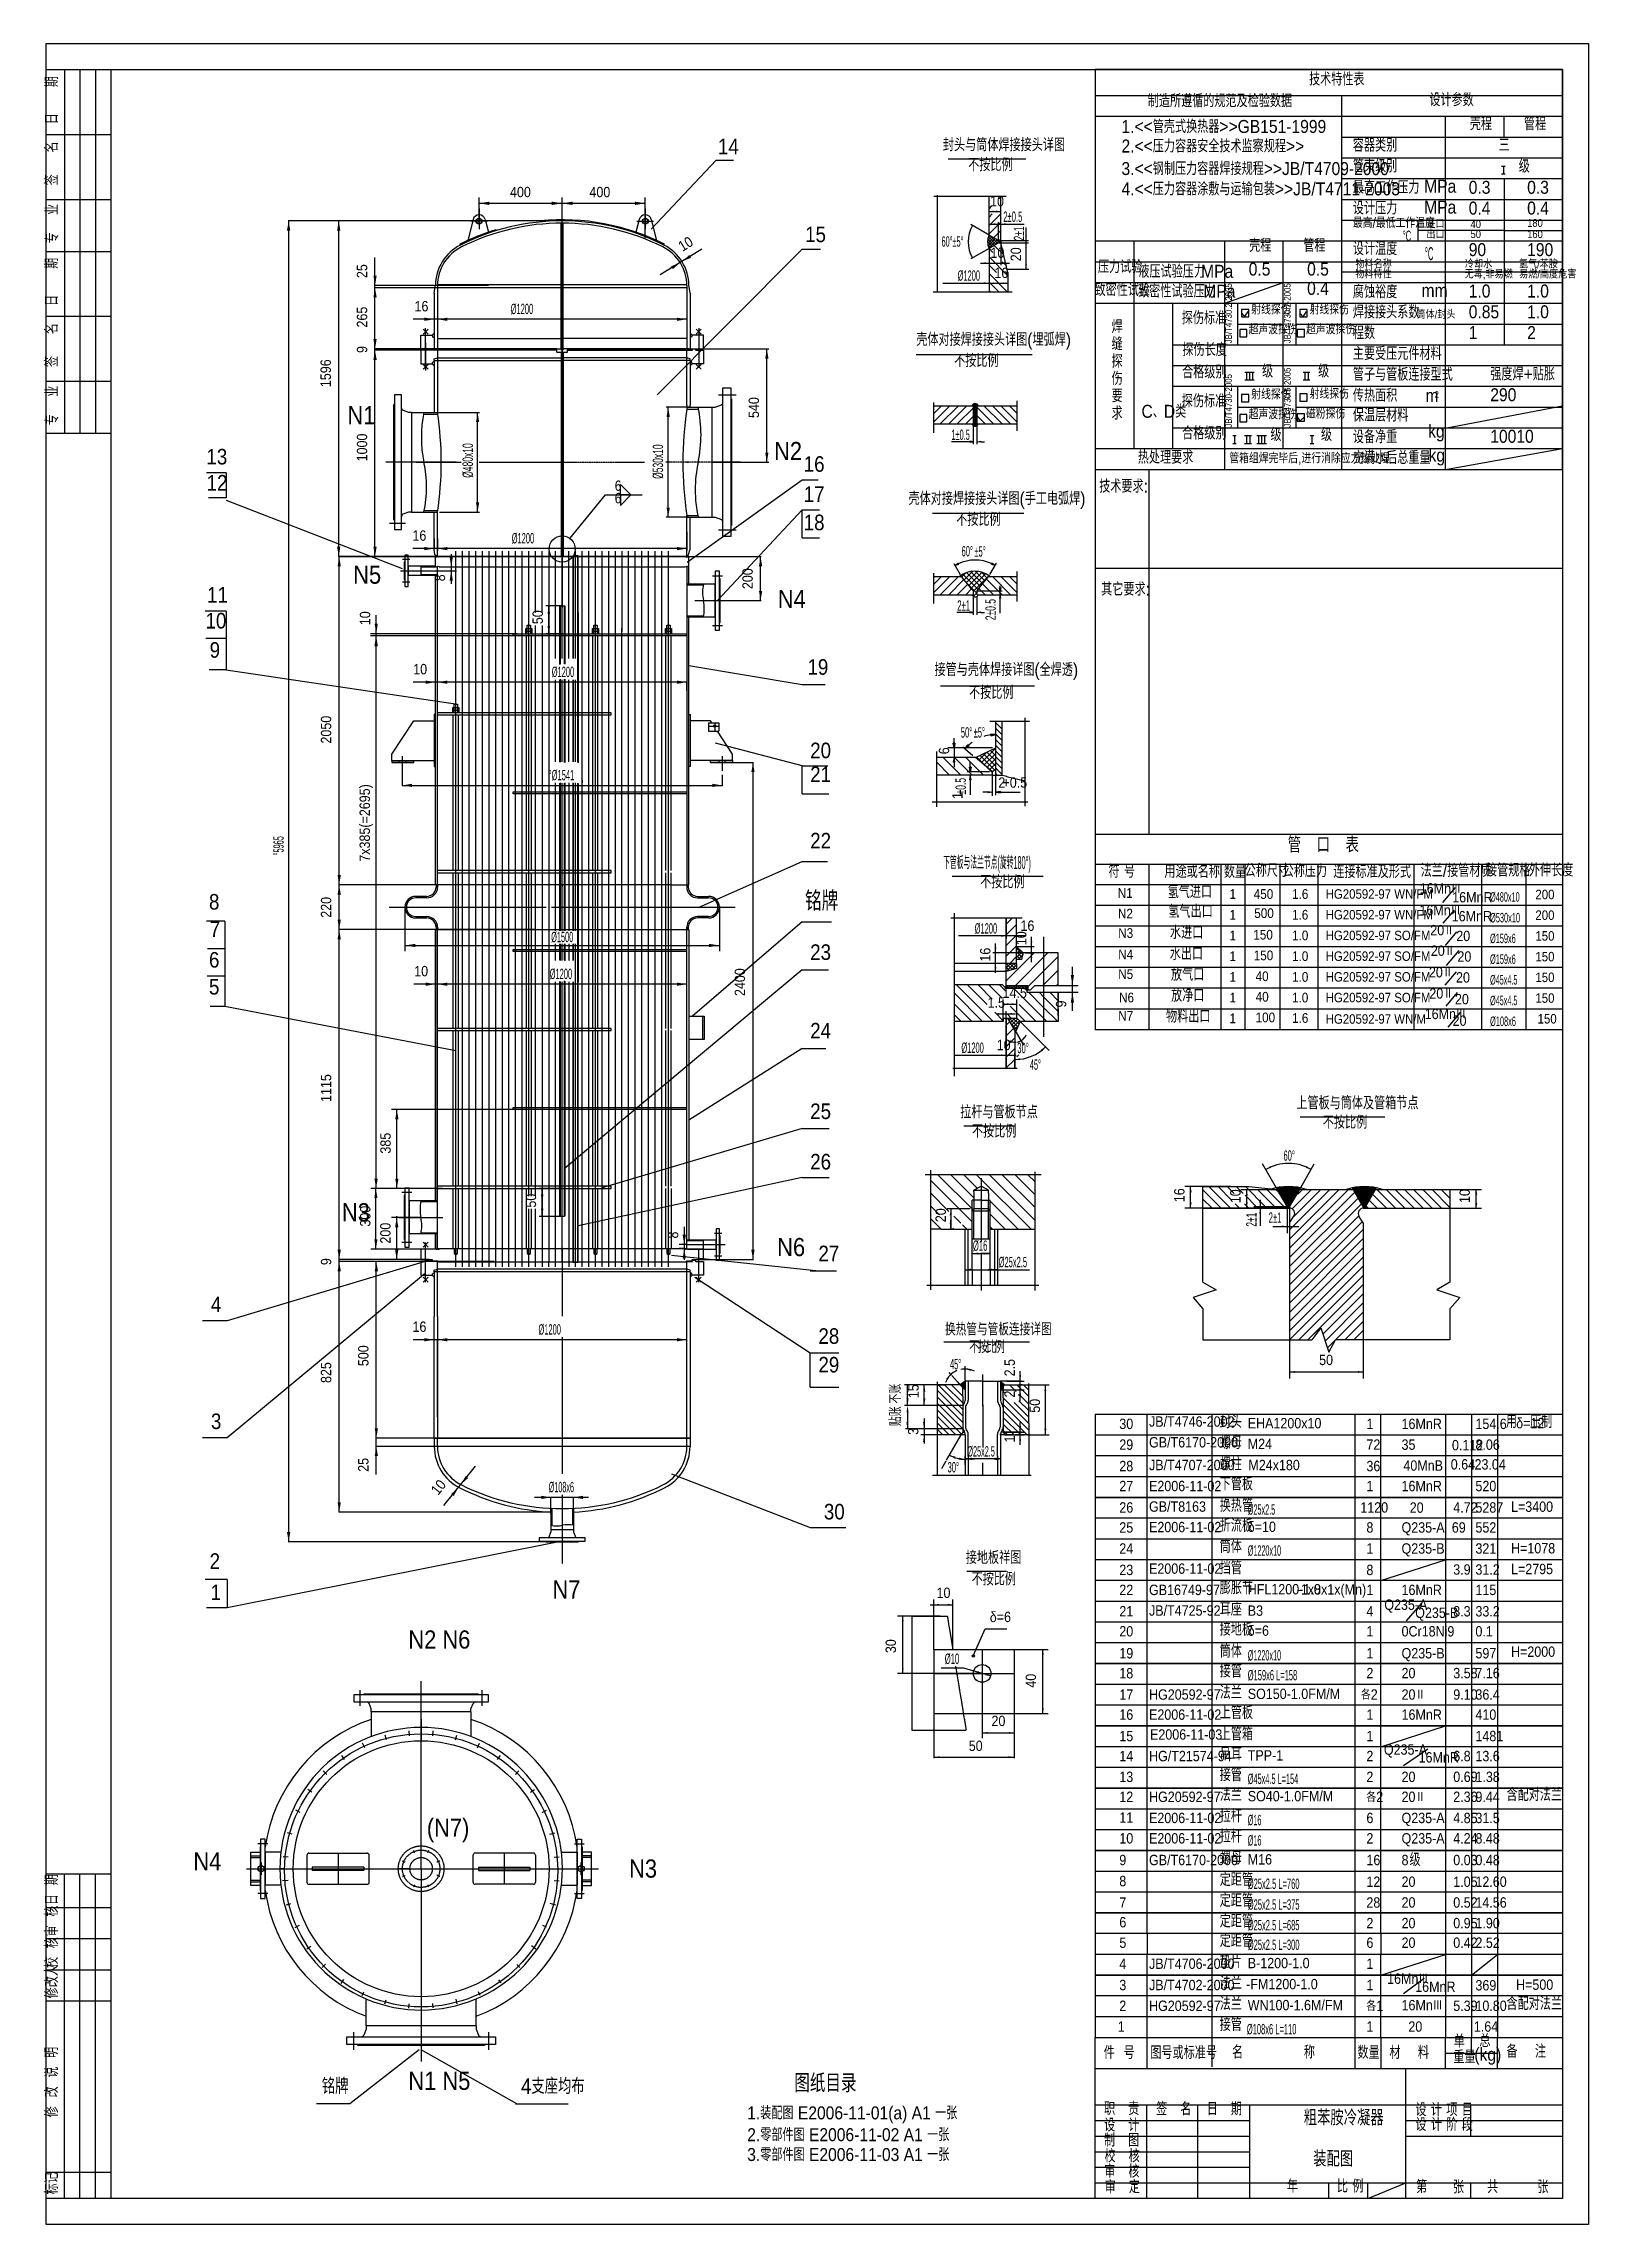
# Model space of a CAD drawing. Extents: x -3738 to 8162, y -7789 to 9011.
import ezdxf
from ezdxf.enums import TextEntityAlignment as Align

# ---------------------------------------------------------------- set-up
doc = ezdxf.new("R2010")
doc.units = 0
for name, pattern in [('BORDER', [17, 12, -1, 1, -1, 1, -1]), ('DASHDOT', [18, 15, -1, 1, -1]), ('DASHED', [4, 3, -1])]:
    doc.linetypes.add(name, pattern=pattern)
for name, color, linetype in [('1', 7, 'Continuous'), ('10', 134, 'Continuous'), ('11', 3, 'Continuous'), ('12', 7, 'Continuous'), ('14', 3, 'Continuous'), ('16', 134, 'Continuous'), ('17', 7, 'Continuous'), ('2', 4, 'Continuous'), ('21', 7, 'Continuous'), ('25', 4, 'Continuous'), ('3', 7, 'Continuous'), ('4', 2, 'DASHED'), ('5', 3, 'DASHDOT'), ('7', 6, 'BORDER'), ('70', 8, 'Continuous'), ('8', 3, 'Continuous'), ('9', 134, 'Continuous')]:
    doc.layers.add(name, color=color, linetype=linetype)
doc.styles.get("Standard").update_dxf_attribs({"font": 'isocp.shx', "width": 0.707, "bigfont": 'hztxt.shx'})
doc.styles.add('style1', font='cadt_en.shx', dxfattribs={"width": 0.531562, "bigfont": 'cadt_hz.shx'})
doc.styles.add('style100', font='cadt_en.shx', dxfattribs={"width": 0.474971, "bigfont": 'cadt_hz.shx'})
doc.styles.add('style109', font='cadt_en.shx', dxfattribs={"width": 0.503227, "bigfont": 'cadt_hz.shx'})
doc.styles.add('style110', font='cadt_en.shx', dxfattribs={"width": 0.510412, "bigfont": 'cadt_hz.shx'})
doc.styles.add('style115', font='cadt_en.shx', dxfattribs={"width": 0.424167, "bigfont": 'cadt_hz.shx'})
doc.styles.add('style116', font='cadt_en.shx', dxfattribs={"width": 0.509479, "bigfont": 'cadt_hz.shx'})
doc.styles.add('style117', font='cadt_en.shx', dxfattribs={"width": 0.4377, "bigfont": 'cadt_hz.shx'})
doc.styles.add('style118', font='cadt_en.shx', dxfattribs={"width": 0.529315, "bigfont": 'cadt_hz.shx'})
doc.styles.add('style119', font='cadt_en.shx', dxfattribs={"width": 0.525898, "bigfont": 'cadt_hz.shx'})
doc.styles.add('style120', font='cadt_en.shx', dxfattribs={"width": 0.551483, "bigfont": 'cadt_hz.shx'})
doc.styles.add('style121', font='cadt_en.shx', dxfattribs={"width": 0.538058, "bigfont": 'cadt_hz.shx'})
doc.styles.add('style122', font='cadt_en.shx', dxfattribs={"width": 0.529315, "bigfont": 'cadt_hz.shx'})
doc.styles.add('style123', font='cadt_en.shx', dxfattribs={"width": 0.509479, "bigfont": 'cadt_hz.shx'})
doc.styles.add('style124', font='cadt_en.shx', dxfattribs={"width": 0.538058, "bigfont": 'cadt_hz.shx'})
doc.styles.add('style125', font='cadt_en.shx', dxfattribs={"width": 0.495841, "bigfont": 'cadt_hz.shx'})
doc.styles.add('style126', font='cadt_en.shx', dxfattribs={"width": 0.530675, "bigfont": 'cadt_hz.shx'})
doc.styles.add('style127', font='cadt_en.shx', dxfattribs={"width": 0.519182, "bigfont": 'cadt_hz.shx'})
doc.styles.add('style128', font='cadt_en.shx', dxfattribs={"width": 0.611965, "bigfont": 'cadt_hz.shx'})
doc.styles.add('style129', font='cadt_en.shx', dxfattribs={"width": 0.557014, "bigfont": 'cadt_hz.shx'})
doc.styles.add('style130', font='cadt_en.shx', dxfattribs={"width": 0.538058, "bigfont": 'cadt_hz.shx'})
doc.styles.add('style131', font='cadt_en.shx', dxfattribs={"width": 0.482657, "bigfont": 'cadt_hz.shx'})
doc.styles.add('style132', font='cadt_en.shx', dxfattribs={"width": 0.6125, "bigfont": 'cadt_hz.shx'})
doc.styles.add('style133', font='cadt_en.shx', dxfattribs={"width": 0.54814, "bigfont": 'cadt_hz.shx'})
doc.styles.add('style134', font='cadt_en.shx', dxfattribs={"width": 0.611965, "bigfont": 'cadt_hz.shx'})
doc.styles.add('style135', font='cadt_en.shx', dxfattribs={"width": 0.495841, "bigfont": 'cadt_hz.shx'})
doc.styles.add('style136', font='cadt_en.shx', dxfattribs={"width": 0.529315, "bigfont": 'cadt_hz.shx'})
doc.styles.add('style45', font='cadt_en.shx', dxfattribs={"width": 0.475435, "bigfont": 'cadt_hz.shx'})
doc.styles.add('style46', font='cadt_en.shx', dxfattribs={"width": 0.475495, "bigfont": 'cadt_hz.shx'})
doc.styles.add('style47', font='cadt_en.shx', dxfattribs={"width": 0.47548, "bigfont": 'cadt_hz.shx'})
doc.styles.add('style48', font='cadt_en.shx', dxfattribs={"width": 0.475435, "bigfont": 'cadt_hz.shx'})
doc.styles.add('style49', font='cadt_en.shx', dxfattribs={"width": 0.455837, "bigfont": 'cadt_hz.shx'})
doc.styles.add('style50', font='cadt_en.shx', dxfattribs={"width": 0.455837, "bigfont": 'cadt_hz.shx'})
doc.styles.add('style51', font='cadt_en.shx', dxfattribs={"width": 0.435124, "bigfont": 'cadt_hz.shx'})
doc.styles.add('style52', font='cadt_en.shx', dxfattribs={"width": 0.435124, "bigfont": 'cadt_hz.shx'})
doc.styles.add('style53', font='cadt_en.shx', dxfattribs={"width": 0.444638, "bigfont": 'cadt_hz.shx'})
doc.styles.add('style54', font='cadt_en.shx', dxfattribs={"width": 0.452438, "bigfont": 'cadt_hz.shx'})
doc.styles.add('style55', font='cadt_en.shx', dxfattribs={"width": 0.505537, "bigfont": 'cadt_hz.shx'})
doc.styles.add('style56', font='cadt_en.shx', dxfattribs={"width": 0.505537, "bigfont": 'cadt_hz.shx'})
doc.styles.add('style57', font='cadt_en.shx', dxfattribs={"width": 0.499235, "bigfont": 'cadt_hz.shx'})
doc.styles.add('style58', font='cadt_en.shx', dxfattribs={"width": 0.499235, "bigfont": 'cadt_hz.shx'})
doc.styles.add('style59', font='cadt_en.shx', dxfattribs={"width": 0.510455, "bigfont": 'cadt_hz.shx'})
doc.styles.add('style60', font='cadt_en.shx', dxfattribs={"width": 0.55124, "bigfont": 'cadt_hz.shx'})
doc.styles.add('style62', font='cadt_en.shx', dxfattribs={"width": 0.519182, "bigfont": 'cadt_hz.shx'})
doc.styles.add('style63', font='cadt_en.shx', dxfattribs={"width": 0.557014, "bigfont": 'cadt_hz.shx'})
doc.styles.add('style64', font='cadt_en.shx', dxfattribs={"width": 0.6125, "bigfont": 'cadt_hz.shx'})
doc.styles.add('style73', font='cadt_en.shx', dxfattribs={"width": 0.4377, "bigfont": 'cadt_hz.shx'})
doc.styles.add('style76', font='cadt_en.shx', dxfattribs={"width": 0.499314, "bigfont": 'cadt_hz.shx'})
doc.styles.add('style77', font='cadt_en.shx', dxfattribs={"width": 0.45056, "bigfont": 'cadt_hz.shx'})
doc.styles.add('style78', font='cadt_en.shx', dxfattribs={"width": 0.45056, "bigfont": 'cadt_hz.shx'})
doc.styles.add('style79', font='cadt_en.shx', dxfattribs={"width": 0.45056, "bigfont": 'cadt_hz.shx'})
doc.styles.add('style80', font='cadt_en.shx', dxfattribs={"width": 0.45056, "bigfont": 'cadt_hz.shx'})
doc.styles.add('style81', font='cadt_en.shx', dxfattribs={"width": 0.45056, "bigfont": 'cadt_hz.shx'})
doc.styles.add('style82', font='cadt_en.shx', dxfattribs={"width": 0.436219, "bigfont": 'cadt_hz.shx'})
doc.styles.add('style83', font='cadt_en.shx', dxfattribs={"width": 0.611965, "bigfont": 'cadt_hz.shx'})
doc.styles.add('style84', font='cadt_en.shx', dxfattribs={"width": 0.611965, "bigfont": 'cadt_hz.shx'})
doc.styles.add('style85', font='cadt_en.shx', dxfattribs={"width": 0.465143, "bigfont": 'cadt_hz.shx'})
doc.styles.add('style86', font='cadt_en.shx', dxfattribs={"width": 0.402786, "bigfont": 'cadt_hz.shx'})
doc.styles.add('style87', font='cadt_en.shx', dxfattribs={"width": 0.473635, "bigfont": 'cadt_hz.shx'})
doc.styles.add('style88', font='cadt_en.shx', dxfattribs={"width": 0.46365, "bigfont": 'cadt_hz.shx'})
doc.dimstyles.get("Standard").update_dxf_attribs({"dimtxt": 3.5, "dimasz": 4, "dimexe": 2, "dimexo": 0, "dimgap": 1, "dimtad": 1, "dimtoh": 1, "dimdec": 4, "dimzin": 0, "dimdsep": 46, "dimtxsty": 'Standard', "dimcen": 0, "dimadec": 0, "dimazin": 0, "dimtfac": 1, "dimtdec": 4, "dimtmove": 0, "dimatfit": 0, "dimfxl": 1, "dimtolj": 1, "dimtzin": 0, "dimarcsym": 0})

msp = doc.modelspace()

# ---------------------------------------------------------------- texts
at = {"layer": '11', "style": 'style1', "width": 0.9}
for s, height, p in [('技术特性表', 100, (6010.27252, 8658.17159)), ('制造所遵循的规范及检验数据', 100, (4768.12119, 8490.91733)), ('设计参数', 100, (6937.40242, 8498.74868)), ('1.<<管壳式换热器>>GB151-1999', 100, (4565.75388, 8293.04948)), ('壳程', 100, (7248.68717, 8313.99274)), ('管程', 100, (7666.19108, 8313.99274)), ('14', 120, (1456.83722, 8122.86887)), ('2.<<压力容器安全技术监察规程>>', 100, (4565.75388, 8142.40742)), ('容器类别', 100, (6347.82712, 8148.69059)), ('三', 100, (7471.52707, 8150.1548)), ('3.<<钢制压力容器焊接规程>>JB/T4709-2000', 100, (4565.75388, 7968.63772)), ('管束级别', 100, (6347.82712, 7988.69059)), ('级', 100, (7625.56273, 7986.5048)), ('4.<<压力容器涂敷与运输包装>>JB/T4711-2003', 100, (4565.75388, 7812.11864)), ('最高工作压力', 100, (6347.82712, 7824.69059)), ('MPa', 100, (6896.69583, 7832.66716)), ('0.3', 100, (7240.54989, 7824.29428)), ('0.3', 100, (7690.54989, 7824.29428)), ('设计压力', 100, (6347.82712, 7664.69059)), ('MPa', 100, (6896.69583, 7672.04871)), ('0.4', 100, (7240.54989, 7664.29428)), ('0.4', 100, (7690.54989, 7664.29428)), ('15', 120, (2128.47438, 7445.85932)), ('最高/最低工作温度', 80, (6347.82712, 7567.69059)), ('进口', 60, (6913.18063, 7571.31059)), ('出口', 60, (6914.18063, 7491.31059)), ('40', 60, (7254.54989, 7572.29428)), ('50', 60, (7254.54989, 7495.29428)), ('180', 60, (7690.54989, 7581.29428)), ('160', 60, (7690.54989, 7495.29428)), ('壳程', 100, (5548.68717, 7376.99274)), ('管程', 100, (5966.19108, 7376.99274)), ('设计温度', 100, (6347.82712, 7351.99793)), ('90', 100, (7240.54989, 7344.29428)), ('190', 100, (7690.54989, 7344.29428)), ('压力试验', 100, (4384.17381, 7213.37204)), ('液压试验压力', 100, (4695.7815, 7176.84781)), ('MPa', 100, (5178.66333, 7177.22662)), ('0.5', 100, (5545.54989, 7194.29428)), ('0.5', 100, (5995.54989, 7194.29428)), ('物料特性', 60, (6365.82712, 7185.61757)), ('物料名称', 60, (6366.82712, 7263.61757)), ('无毒,非易燃', 60, (7208.54989, 7185.29428)), ('冷却水', 60, (7211.54989, 7263.29428)), ('氢气/苯胺', 60, (7626.54989, 7263.29428)), ('易燃/高度危害', 60, (7628.54989, 7185.29428)), ('致密性试验', 100, (4357.75869, 7035.60186)), ('致密性试验压力', 100, (4693.71751, 7024.1261)), ('MPa', 100, (5195.72739, 7024.50492)), ('0.4', 100, (5995.54989, 7045.29428)), ('腐蚀裕度', 100, (6347.82712, 7019.46659)), ('mm', 100, (6876.79586, 7030.15272)), ('1.0', 100, (7240.54989, 7025.29428)), ('1.0', 100, (7690.54989, 7025.29428)), ('焊', 100, (4489.26051, 6751.31253)), ('探伤标准', 100, (5029.80778, 6818.16555)), ('射线探伤', 80, (5564.981, 6900.57325)), ('射线探伤', 80, (6014.981, 6900.57325)), ('焊接接头系数', 100, (6347.82712, 6863.77642)), ('筒体/封头', 60, (6837.52722, 6874.77642)), ('0.85', 100, (7240.54989, 6865.29428)), ('1.0', 100, (7690.54989, 6865.29428)), ('缝', 100, (4489.26051, 6617.97919)), ('超声波探伤', 80, (5544.91434, 6747.19489)), ('超声波探伤', 80, (5987.17916, 6747.19489)), ('程数', 100, (6347.82712, 6703.77642)), ('1', 100, (7240.54989, 6705.29428)), ('2', 100, (7690.54989, 6705.29428)), ('探', 100, (4489.26051, 6484.64586)), ('探伤长度', 100, (5035.23906, 6573.68931)), ('主要受压元件材料', 100, (6347.82712, 6543.77642)), ('伤', 100, (4489.26051, 6351.31253)), ('合格级别', 100, (5032.52342, 6401.70619)), ('级', 100, (5648.16722, 6409.03136)), ('级', 100, (6080.16722, 6409.03136)), ('管子与管板连接型式', 100, (6347.82712, 6383.77642)), ('强度焊+贴胀', 100, (7406.37468, 6386.29428)), ('N1', 140, (-1396.94814, 6036.75543)), ('求', 100, (4489.26051, 6084.64586)), ('要', 100, (4489.26051, 6217.97919)), ('C、D类', 100, (4719.61035, 6098.71159)), ('探伤标准', 100, (5029.80778, 6178.10863)), ('射线探伤', 80, (5564.981, 6246.27256)), ('射线探伤', 80, (6014.981, 6251.03947)), ('传热面积', 100, (6347.82712, 6221.77642)), ('m', 100, (6907.31997, 6220.64014)), ('2', 50, (6977.16185, 6268.46216)), ('290', 100, (7406.37468, 6226.29428)), ('合格级别', 100, (5032.52342, 5931.23997)), ('超声波探伤', 80, (5544.91434, 6092.89421)), ('级', 100, (5713.16722, 5919.49756)), ('磁粉探伤', 80, (5987.17916, 6097.66111)), ('级', 100, (6102.16722, 5919.49756)), ('保温层材料', 100, (6347.82712, 6069.79438)), ('kg', 100, (6927.79386, 5946.65375)), ('13', 120, (-2483.69538, 5733.22723)), ('N2', 140, (1889.05186, 5760.75551)), ('热处理要求', 100, (4691.2083, 5744.54066)), ('设备净重', 100, (6347.82712, 5902.48093)), ('充满水后总重量', 100, (6347.82712, 5742.48093)), ('kg', 100, (6930.95353, 5761.02487)), ('10010', 100, (7406.37468, 5906.29428)), ('16', 120, (2117.47438, 5676.69701)), ('管箱组焊完毕后,进行消除应力热处理', 80, (5396.21411, 5754.84449)), ('12', 120, (-2481.8444, 5532.42723)), ('17', 120, (2117.47438, 5444.8452)), ('技术要求:', 100, (4393.82131, 5521.82147)), ('18', 120, (2117.47438, 5226.57996)), ('N5', 140, (-1352.94814, 4808.36416)), ('11', 120, (-2478.69538, 4669.52415)), ('N4', 140, (1918.05186, 4621.21287)), ('其它要求:', 100, (4409.15543, 4728.50545)), ('10', 120, (-2490.69538, 4469.51687)), ('9', 120, (-2458.8444, 4244.46887)), ('19', 120, (2146.47438, 4112.95718)), ('20', 120, (2167.47438, 3470.35718)), ('21', 120, (2167.47438, 3286.15718)), ('22', 120, (2167.47438, 2775.02714)), ('8', 120, (-2463.8444, 2304.06887)), ('铭牌', 150, (2127.47438, 2286.47588)), ('7', 120, (-2457.8444, 2093.06887)), ('23', 120, (2167.47438, 1916.27058)), ('6', 120, (-2463.8444, 1857.06887)), ('5', 120, (-2463.8444, 1649.26887)), ('14.5', 80, (3649.3484, 1635.57811)), ('24', 120, (2167.47438, 1311.22331)), ('25', 120, (2167.47438, 690.42331)), ('26', 120, (2167.47438, 302.08664)), ('N3', 140, (-1439.94814, -103.35246)), ('N6', 140, (1913.05186, -371.57292)), ('27', 120, (2230.78917, -404.97774)), ('4', 120, (-2448.93836, -796.66117)), ('28', 120, (2230.78917, -1041.24282)), ('29', 120, (2230.78917, -1261.84282)), ('3', 120, (-2448.93836, -1697.87118)), ('30', 80, (4548.8221, -1685.68941)), ('JB/T4746-2002', 80, (4777.71099, -1667.68941)), ('封头', 100, (5322.15543, -1685.68941)), ('EHA1200x10', 80, (5538.20116, -1680.52148)), ('1', 80, (6452.3221, -1685.68941)), ('16MnR', 80, (6722.98876, -1685.68941)), ('154.6', 80, (7292.15543, -1685.68941)), ('用   压制', 100, (7527.15543, -1683.68941)), ('δ=12', 80, (7606.15543, -1679.68941)), ('29', 80, (4548.8221, -1845.68941)), ('GB/T6170-2000', 80, (4777.71099, -1827.68941)), ('螺母', 100, (5322.15543, -1845.68941)), ('M24', 80, (5538.20116, -1840.52148)), ('72', 80, (6452.3221, -1845.68941)), ('35', 80, (6722.98876, -1845.68941)), ('0.112', 80, (7111.15543, -1849.68941)), ('8.06', 80, (7292.15543, -1845.68941)), ('28', 80, (4548.8221, -2010.68941)), ('JB/T4707-2000', 80, (4777.71099, -2002.68941)), ('螺柱', 100, (5322.15543, -2010.68941)), ('M24x180', 80, (5543.15543, -2002.68941)), ('36', 80, (6452.3221, -2010.68941)), ('40MnB', 80, (6737.15543, -2006.68941)), ('0.64', 80, (7102.15543, -1997.68941)), ('23.04', 80, (7285.15543, -1997.68941)), ('27', 80, (4548.8221, -2164.68941)), ('E2006-11-02', 80, (4777.71099, -2164.68941)), ('下管板', 100, (5322.15543, -2164.68941)), ('1', 80, (6452.3221, -2164.68941)), ('16MnR', 80, (6722.98876, -2164.68941)), ('520', 80, (7292.15543, -2164.68941)), ('30', 120, (2272.78917, -2394.33232)), ('26', 80, (4548.8221, -2329.68941)), ('GB/T8163', 80, (4777.71099, -2322.68941)), ('换热管', 100, (5322.15543, -2329.68941)), ('折流板', 100, (5322.15543, -2483.68941)), ('1120', 80, (6405.3221, -2329.68941)), ('20', 80, (6785.98876, -2330.68941)), ('4.72', 80, (7121.15543, -2329.68941)), ('5287', 80, (7292.15543, -2329.68941)), ('L=3400', 80, (7566.15543, -2323.68941)), ('25', 80, (4548.8221, -2483.68941)), ('E2006-11-02', 80, (4777.71099, -2480.68941)), ('筒体', 100, (5322.15543, -2645.68941)), ('δ=10', 80, (5538.20116, -2478.52148)), ('8', 80, (6452.3221, -2483.68941)), ('Q235-A', 80, (6722.98876, -2483.68941)), ('69', 80, (7110.15543, -2483.68941)), ('552', 80, (7292.15543, -2483.68941)), ('2', 120, (-2458.8444, -2774.87118)), ('24', 80, (4548.8221, -2645.68941)), ('挡管', 100, (5322.15543, -2810.68941)), ('1', 80, (6452.3221, -2645.68941)), ('Q235-B', 80, (6722.98876, -2645.68941)), ('321', 80, (7292.15543, -2645.68941)), ('H=1078', 80, (7566.15543, -2643.68941)), ('N7', 140, (182.03488, -3009.46358)), ('23', 80, (4548.8221, -2810.68941)), ('E2006-11-02', 80, (4777.71099, -2800.68941)), ('膨胀节', 100, (5322.15543, -2964.68941)), ('HFL1200-1.0', 80, (5538.20116, -2959.52148)), ('8', 80, (6452.3221, -2810.68941)), ('3.9', 80, (7121.15543, -2807.68941)), ('31.2', 80, (7292.15543, -2807.68941)), ('L=2795', 80, (7566.15543, -2803.68941)), ('1', 120, (-2451.8444, -3015.67118)), ('22', 80, (4548.8221, -2964.68941)), ('JB/T4725-92', 80, (4777.71099, -3123.68941)), ('GB16749-97', 80, (4777.71099, -2964.68941)), ('耳座', 100, (5322.15543, -3129.68941)), ('B3', 80, (5538.20116, -3124.52148)), ('1', 80, (6452.3221, -2964.68941)), ('Q235-A', 80, (6589.98876, -3078.68941)), ('16MnR', 80, (6722.98876, -2964.68941)), ('115', 80, (7292.15543, -2964.68941)), ('21', 80, (4548.8221, -3129.68941)), ('20', 80, (4548.8221, -3283.68941)), ('接地板', 100, (5322.15543, -3283.68941)), ('δ=6', 80, (5538.20116, -3278.52148)), ('4', 80, (6452.3221, -3129.68941)), ('1', 80, (6452.3221, -3283.68941)), ('0Cr18Ni9', 80, (6722.98876, -3283.68941)), ('Q235-B', 80, (6828.15543, -3140.68941)), ('8.3', 80, (7121.15543, -3129.68941)), ('33.2', 80, (7292.15543, -3129.68941)), ('0.1', 80, (7292.15543, -3283.68941)), ('N2 N6', 140, (-928.0749, -3394.84329)), ('19', 80, (4548.8221, -3452.68941)), ('筒体', 100, (5322.15543, -3452.68941)), ('1', 80, (6452.3221, -3452.68941)), ('Q235-B', 80, (6722.98876, -3452.68941)), ('597', 80, (7292.15543, -3452.68941)), ('H=2000', 80, (7566.15543, -3440.68941)), ('18', 80, (4548.8221, -3606.68941)), ('接管', 100, (5322.15543, -3605.68941)), ('2', 80, (6452.3221, -3605.68941)), ('20', 80, (6722.98876, -3605.68941)), ('3.58', 80, (7121.15543, -3605.68941)), ('7.16', 80, (7292.15543, -3605.68941)), ('17', 80, (4548.8221, -3771.68941)), ('HG20592-97', 80, (4777.71099, -3770.68941)), ('法兰', 100, (5322.15543, -3770.68941)), ('SO150-1.0FM/M', 80, (5538.20116, -3765.52148)), ('各2', 80, (6410.3221, -3770.68941)), ('20Ⅱ', 80, (6722.98876, -3770.68941)), ('9.10', 80, (7121.15543, -3770.68941)), ('36.4', 80, (7292.15543, -3770.68941)), ('16', 80, (4548.8221, -3925.68941)), ('E2006-11-02', 80, (4777.71099, -3925.68941)), ('上管板', 100, (5322.15543, -3925.68941)), ('1', 80, (6452.3221, -3925.68941)), ('16MnR', 80, (6722.98876, -3925.68941)), ('410', 80, (7292.15543, -3925.68941)), ('15', 80, (4548.8221, -4090.68941)), ('E2006-11-03', 80, (4785.33796, -4078.65077)), ('上管箱', 100, (5322.15543, -4090.68941)), ('1', 80, (6452.3221, -4090.68941)), ('1481', 80, (7292.15543, -4090.68941)), ('14', 80, (4548.8221, -4244.68941)), ('HG/T21574-94', 80, (4777.71099, -4244.68941)), ('吊耳', 100, (5322.15543, -4244.68941)), ('TPP-1', 80, (5538.20116, -4239.52148)), ('2', 80, (6452.3221, -4244.68941)), ('Q235-A', 80, (6586.98876, -4194.68941)), ('16MnR', 80, (6854.15543, -4254.68941)), ('6.8', 80, (7121.15543, -4244.68941)), ('13.6', 80, (7292.15543, -4244.68941)), ('13', 80, (4548.8221, -4404.68941)), ('接管', 100, (5322.15543, -4404.68941)), ('2', 80, (6452.3221, -4404.68941)), ('20', 80, (6722.98876, -4404.68941)), ('0.69', 80, (7121.15543, -4404.68941)), ('1.38', 80, (7292.15543, -4404.68941)), ('12', 80, (4548.8221, -4558.68941)), ('HG20592-97', 80, (4777.71099, -4558.68941)), ('法兰', 100, (5322.15543, -4558.68941)), ('SO40-1.0FM/M', 80, (5538.20116, -4553.52148)), ('各2', 80, (6452.3221, -4558.68941)), ('20Ⅱ', 80, (6722.98876, -4558.68941)), ('2.36', 80, (7121.15543, -4558.68941)), ('9.44', 80, (7292.15543, -4558.68941)), ('含配对法兰', 100, (7531.49497, -4557.32746)), ('(N7)', 140, (-785.65871, -4844.20731)), ('11', 80, (4548.8221, -4718.68941)), ('E2006-11-02', 80, (4777.71099, -4721.68941)), ('拉杆', 100, (5322.15543, -4721.68941)), ('6', 80, (6452.3221, -4721.68941)), ('Q235-A', 80, (6722.98876, -4721.68941)), ('4.85', 80, (7121.15543, -4721.68941)), ('31.5', 80, (7292.15543, -4721.68941)), ('10', 80, (4548.8221, -4878.68941)), ('E2006-11-02', 80, (4777.71099, -4878.68941)), ('拉杆', 100, (5322.15543, -4878.68941)), ('2', 80, (6452.3221, -4878.68941)), ('Q235-A', 80, (6722.98876, -4878.68941)), ('4.24', 80, (7121.15543, -4878.68941)), ('8.48', 80, (7292.15543, -4878.68941)), ('N4', 140, (-2584.36512, -5104.30089)), ('N3', 140, (772.43488, -5159.40729)), ('9', 80, (4548.8221, -5045.68941)), ('GB/T6170-2000', 80, (4777.71099, -5045.68941)), ('螺母', 100, (5322.15543, -5045.68941)), ('M16', 80, (5538.20116, -5040.52148)), ('16', 80, (6452.3221, -5045.68941)), ('8', 80, (6722.98876, -5045.68941)), ('级', 100, (6784.15543, -5058.68941)), ('0.03', 80, (7121.15543, -5045.68941)), ('0.48', 80, (7292.15543, -5045.68941)), ('8', 80, (4548.8221, -5207.68941)), ('定距管', 100, (5322.15543, -5212.68941)), ('12', 80, (6452.3221, -5212.68941)), ('20', 80, (6722.98876, -5212.68941)), ('1.05', 80, (7121.15543, -5212.68941)), ('12.60', 80, (7292.15543, -5212.68941)), ('7', 80, (4548.8221, -5373.68941)), ('定距管', 100, (5322.15543, -5372.68941)), ('28', 80, (6452.3221, -5372.68941)), ('20', 80, (6722.98876, -5372.68941)), ('0.52', 80, (7121.15543, -5372.68941)), ('14.56', 80, (7292.15543, -5372.68941)), ('6', 80, (4548.8221, -5524.68941)), ('定距管', 100, (5322.15543, -5531.68941)), ('定距管', 100, (5322.15543, -5682.68941)), ('2', 80, (6452.3221, -5531.68941)), ('20', 80, (6722.98876, -5531.68941)), ('0.95', 80, (7121.15543, -5531.68941)), ('1.90', 80, (7292.15543, -5531.68941)), ('5', 80, (4548.8221, -5682.68941)), ('垫片', 100, (5322.15543, -5844.68941)), ('6', 80, (6452.3221, -5682.68941)), ('20', 80, (6722.98876, -5682.68941)), ('0.42', 80, (7121.15543, -5682.68941)), ('2.52', 80, (7292.15543, -5682.68941)), ('4', 80, (4548.8221, -5844.68941)), ('JB/T4706-2000', 80, (4777.71099, -5844.68941)), ('法兰', 100, (5322.15543, -6008.68941)), ('B-1200-1.0', 80, (5538.20116, -5839.52148)), ('1', 80, (6452.3221, -5844.68941)), ('16MnⅢ', 80, (6611.98876, -5959.68941)), ('3', 80, (4548.8221, -6008.68941)), ('JB/T4702-2000', 80, (4777.71099, -6008.68941)), ('法兰', 100, (5322.15543, -6168.68941)), ('-FM1200-1.0', 80, (5526.20116, -6001.52148)), ('1', 80, (6452.3221, -6008.68941)), ('16MnR', 80, (6828.19293, -6021.68941)), ('369', 80, (7292.15543, -6010.68941)), ('含配对法兰', 100, (7531.49497, -6167.32746)), ('H=500', 80, (7605.17796, -6006.01414)), ('2', 80, (4548.8221, -6168.68941)), ('HG20592-97', 80, (4777.71099, -6168.68941)), ('接管', 100, (5322.15543, -6328.68941)), ('WN100-1.6M/FM', 80, (5538.20116, -6163.52148)), ('各1', 80, (6452.3221, -6168.68941)), ('16MnⅢ', 80, (6722.98876, -6163.68941)), ('5.39', 80, (7121.15543, -6168.68941)), ('10.80', 80, (7292.15543, -6168.68941)), ('1', 80, (4537.12602, -6328.68941)), ('1', 80, (6452.3221, -6328.68941)), ('20', 80, (6775.48876, -6328.68941)), ('单', 100, (7125.78043, -6456.60027)), ('1.64', 80, (7279.93321, -6328.68941)), ('总', 100, (7322.78043, -6453.60027)), ('件  号', 100, (4428.65671, -6545.44618)), ('图号或标准号', 100, (4787.67619, -6545.44618)), ('名              称', 100, (5417.01813, -6541.89403)), ('数量', 100, (6383.26961, -6543.76909)), ('材    料', 100, (6629.50759, -6543.76909)), ('重量', 100, (7121.65249, -6579.58642)), ('(kg)', 100, (7283.639, -6558.69562)), ('备    注', 100, (7531.49497, -6535.32746)), ('铭牌', 120, (-1594.53432, -6819.4738)), ('N1 N5', 140, (-928.0749, -6794.84329)), ('4支座均布', 120, (-60.53432, -6819.4738)), ('职   责', 100, (4431.06547, -6976.5205)), ('签   名', 100, (4832.35177, -6978.90198)), ('日   期', 100, (5222.01391, -6978.90198)), ('设 计 项 目', 100, (6829.85926, -6984.74681)), ('设   计', 100, (4431.62631, -7103.64148)), ('粗苯胺冷凝器', 120, (5969.26571, -7062.93138)), ('设 计 阶 段', 100, (6829.85927, -7098.88975)), ('制   图', 100, (4430.76268, -7219.83104)), ('校   核', 100, (4434.80372, -7341.49248)), ('装配图', 120, (6042.26571, -7379.68941)), ('审   核', 100, (4432.55103, -7459.506)), ('审   定', 100, (4436.59209, -7579.21313)), ('年', 100, (5840.10502, -7574.17274)), ('比 例', 100, (6225.04185, -7574.17274)), ('第', 100, (6834.39215, -7578.09486)), ('张', 100, (7118.26429, -7580.10417)), ('共', 100, (7382.53622, -7577.96512)), ('张', 100, (7769.71522, -7579.03349))]:
    msp.add_text(s, height=height, dxfattribs=at).set_placement(p, align=Align.BOTTOM_LEFT)
for s, p in [('JB/T4730.2-2005', (5430.62296, 6703.33811)), ('JB/T4730.2-2005', (5883.13142, 6703.33811)), ('JB/T4730.5-2005', (5883.13142, 6053.80433))]:
    msp.add_text(s, height=50, rotation=90, dxfattribs=at).set_placement(p, align=Align.BOTTOM_LEFT)
at = {"layer": '11', "attachment_point": 7}
for s, insert, char_height, style in [('%%dC', (6732.04037, 7489.81925), 80, 'style54'), ('%%dC', (6902.34523, 7341.86399), 100, 'style53'), ('%%c25x2.5', (5538.20116, -2324.52148), 80, 'style73'), ('%%c1220x10', (5538.20116, -2640.52148), 80, 'style52'), ('%%c1220x10', (5538.20116, -3447.52148), 80, 'style51'), ('%%c159x6 L=158', (5538.20116, -3600.52148), 80, 'style87'), ('%%c45x4.5 L=154', (5538.20116, -4399.52148), 80, 'style88'), ('%%c16', (5538.20116, -4716.52148), 80, 'style50'), ('%%c16', (5538.20116, -4873.52148), 80, 'style49'), ('%%c25x2.5 L=760', (5538.20116, -5207.52148), 80, 'style48'), ('%%c25x2.5 L=375', (5538.20116, -5367.52148), 80, 'style47'), ('%%c25x2.5 L=685', (5538.20116, -5526.52148), 80, 'style46'), ('%%c25x2.5 L=300', (5538.20116, -5677.52148), 80, 'style45'), ('%%c108x6 L=110', (5531.15543, -6327.68941), 80, 'style100')]:
    msp.add_mtext(s, dxfattribs=dict(at, insert=insert, char_height=char_height, style=style))
at = {"layer": '12', "style": 'style1', "width": 0.9}
for s, p in [('10', (3553.18466, 7733.98053)), ('10', (3556.29687, 7336.21729)), ('16', (3586.27518, 7181.3629)), ('16', (-880.30572, 6924.35398)), ('16', (-896.70011, 5157.72604)), ('10', (-890.52894, 4128.48916)), ('16', (3787.54247, 2152.16625)), ('10', (-882.72894, 1802.08916)), ('10', (3604.44009, 1232.98813)), ('16', (-896.10572, -937.11084))]:
    msp.add_text(s, height=80, dxfattribs=at).set_placement(p, align=Align.BOTTOM_LEFT)
for s, rotation, p in [('20', 90, (3815.53753, 7334.81284)), ('10', 90, (7273.25397, 79.61643)), ('15', 90, (3026.82949, -1423.62035)), ('3', 90, (3025.02949, -1706.44363)), ('10', 51.223951386, (-680.1268, -2191.31072))]:
    msp.add_text(s, height=80, rotation=rotation, dxfattribs=at).set_placement(p, align=Align.BOTTOM_LEFT)
at = {"layer": '12', "char_height": 80, "attachment_point": 7}
for s, insert, style in [('2%%p0.5', (3655.23318, 7636.81699), 'style133'), ('60%%d%%p5%%d', (3179.34346, 7445.82158), 'style131'), ('%%c1200', (3303.03127, 7181.76003), 'style130'), ('%%c1200', (-139.51104, 6924.35398), 'style78'), ('%%c1200', (-131.71318, 5157.72604), 'style79'), ('%%c1200', (176.71285, 4128.48916), 'style80'), ('%%d%%c1541', (152.56463, 3333.28916), 'style76'), ('%%c1200', (3434.88767, 2152.16625), 'style121'), ('%%c1200', (160.71285, 1802.08916), 'style77'), ('%%c1200', (3332.21797, 1232.98813), 'style124'), ('%%c1200', (74.31285, -937.11084), 'style81'), ('%%c108x6', (152.89428, -2151.51084), 'style82')]:
    msp.add_mtext(s, dxfattribs=dict(at, insert=insert, style=style))
at = {"layer": '12', "char_height": 80, "attachment_point": 7, "rotation": 90}
for s, insert, style in [('2%%p1', (3815.53755, 7494.29882), 'style132'), ('%%c480x10', (-427.86203, 5666.70055), 'style83'), ('%%c530x10', (1037.07968, 5658.06176), 'style84')]:
    msp.add_mtext(s, dxfattribs=dict(at, insert=insert, style=style))
at = {"layer": '2', "style": 'style1', "width": 0.9}
for s, height, p in [('封头与筒体焊接接头详图', 100, (3190.01376, 8152.14172)), ('不按比例', 100, (3384.40351, 7998.27672)), ('壳体对接焊接接头详图(埋弧焊)', 100, (2984.91323, 6652.51651)), ('不按比例', 100, (3276.84071, 6489.26763)), ('壳体对接焊接接头详图(手工电弧焊)', 100, (2925.22643, 5427.3659)), ('不按比例', 100, (3292.30813, 5265.41824)), ('接管与壳体焊接详图(全焊透)', 100, (3125.50497, 4109.14272)), ('不按比例', 100, (3391.20077, 3931.82185)), ('+0.5', 80, (3648.72275, 3255.2072)), ('2', 80, (3616.9693, 3254.6109)), ('不按比例', 100, (3476.99389, 2473.3065)), ('氢气进口', 100, (4921.41169, 2397.7843)), ('N1', 74.95215, (4536.5975, 2407.78734)), ('氢气出口', 100, (4926.73169, 2246.38841)), ('1', 74.95215, (5397.92753, 2400.08387)), ('450', 74.95215, (5584.12753, 2400.08387)), ('1.6', 74.95215, (5879.38753, 2400.08387)), ('N2', 74.95215, (4538.13949, 2249.13862)), ('N3', 74.95215, (4540.32559, 2099.23432)), ('水进口', 100, (4939.19697, 2083.66889)), ('1', 74.95215, (5397.92753, 2240.48387)), ('150', 74.95215, (5580.84837, 2086.65208)), ('500', 74.95215, (5588.34359, 2252.67798)), ('1.6', 74.95215, (5879.38753, 2240.48387)), ('N4', 74.95215, (4540.32559, 1934.70002)), ('水出口', 100, (4937.41169, 1920.46459)), ('1', 74.95215, (5397.92753, 2080.88387)), ('1', 74.95215, (5397.92753, 1921.28387)), ('150', 74.95215, (5584.12753, 1927.43778)), ('1.0', 74.95215, (5879.38753, 2080.88387)), ('1.0', 74.95215, (5879.38753, 1921.28387)), ('N5', 74.95215, (4540.32559, 1783.46572)), ('放气口', 100, (4946.90464, 1760.74316)), ('1', 74.95215, (5397.92753, 1761.68387)), ('40', 74.95215, (5598.49336, 1766.57029)), ('1.0', 74.95215, (5879.38753, 1761.68387)), ('N6', 74.95215, (4546.8839, 1602.97142)), ('放净口', 100, (4947.92368, 1599.72153)), ('1', 74.95215, (5397.92753, 1602.08387)), ('40', 74.95215, (5599.11796, 1608.68599)), ('1.0', 74.95215, (5879.38753, 1602.08387)), ('N7', 74.95215, (4540.32559, 1461.04712)), ('物料出口', 100, (4908.90464, 1438.32456)), ('1', 74.95215, (5397.92753, 1442.48387)), ('100', 74.95215, (5598.49336, 1449.47169)), ('1.6', 74.95215, (5879.38753, 1445.08387)), ('拉杆与管板节点', 100, (3323.21716, 700.66176)), ('上管板与筒体及管箱节点', 100, (5912.69288, 770.34979)), ('不按比例', 100, (3413.83557, 552.80766)), ('不按比例', 100, (6116.34454, 621.31657)), ('换热管与管板连接详图', 96, (3206.35911, -969.77331)), ('不', 96, (3391.02659, -1105.68081)), ('按', 96, (3459.052, -1105.68081)), ('比', 96, (3522.93063, -1105.68081)), ('例', 96, (3585.25422, -1105.68081)), ('接地板祥图', 100, (3366.49961, -2731.50216)), ('不按比例', 100, (3410.79487, -2896.35627)), ('-1x8x1x(Mn)', 80, (5915.40835, -2960.86084)), ('图纸目录', 140, (2045.31212, -6812.60691)), ('1.装配图 E2006-11-01(a) A1 一张', 100, (1682.31212, -7009.60691)), ('2.零部件图 E2006-11-02 A1 一张', 100, (1682.31212, -7177.60691)), ('3.零部件图 E2006-11-03 A1 一张', 100, (1682.31212, -7330.60691))]:
    msp.add_text(s, height=height, dxfattribs=at).set_placement(p, align=Align.BOTTOM_LEFT)
for s, height, p in [('JB/T4730-2005', 50, (5430.62296, 6053.80433)), ('6', 80, (3262.07301, 3536.58249)), ('1', 80, (3365.30934, 3191.56412)), ('20', 80, (3236.78903, -68.02148)), ('不账', 90, (2895.14797, -1465.62086)), ('贴账', 90, (2896.97756, -1640.22826))]:
    msp.add_text(s, height=height, rotation=90, dxfattribs=at).set_placement(p, align=Align.BOTTOM_LEFT)
at = {"layer": '2', "attachment_point": 7}
for s, insert, char_height, style in [('1%%p0.5', (3255.42079, 5957.22702), 80, 'style126'), ('60%%d', (3334.27812, 5059.68391), 80, 'style127'), ('%%p5%%d', (3432.83317, 5058.00552), 80, 'style125'), ('2%%p1', (3300.21573, 4642.37763), 80, 'style129'), ('50%%d', (3327.90907, 3663.77086), 80, 'style136'), ('%%p5%%d', (3426.81377, 3664.26232), 80, 'style135'), ('下管板与法兰节点(旋转180%%d)', (3191.54553, 2622.33972), 100, 'style86'), ('%%c16', (3420.74371, -291.60142), 80, 'style120'), ('%%c25x2.5', (3618.75738, -418.19159), 80, 'style119'), ('%%c25x2.5', (3378.20222, -1876.55071), 80, 'style117')]:
    msp.add_mtext(s, dxfattribs=dict(at, insert=insert, char_height=char_height, style=style))
at = {"layer": '2', "char_height": 80, "attachment_point": 7, "rotation": 90}
for s, insert, style in [('2%%p0.5', (3597.72461, 4569.20733), 'style128'), ('%%p0.5', (3367.76161, 3227.12834), 'style134')]:
    msp.add_mtext(s, dxfattribs=dict(at, insert=insert, style=style))
at = {"layer": '3', "style": 'style1', "width": 0.9}
for s, height, p in [('管   口   表', 120, (5846.04721, 2743.24163)), ('符 号', 100, (4465.49484, 2555.72615)), ('用途或名称', 100, (4896.5635, 2554.18287)), ('数量', 100, (5354.19564, 2553.7376)), ('公称尺寸', 100, (5514.40425, 2562.29069)), ('公称压力', 100, (5807.34283, 2559.45357)), ('连接标准及形式', 100, (6197.13943, 2552.74422)), ('法兰/接管材质', 100, (6869.98382, 2561.33328)), ('接管规格', 100, (7373.79161, 2564.8056)), ('外伸长度', 100, (7704.05991, 2564.8056)), ('16MnⅢ', 80, (6863.72208, 2439.11553)), ('HG20592-97 WN/FM', 73.15, (6138.08482, 2401.83838)), ('16MnⅢ', 80, (6861.20789, 2272.11553)), ('16MnR', 80, (7113.27789, 2371.27553)), ('200', 73.15, (7753.85559, 2398.10518)), ('HG20592-97 WN/FM', 73.15, (6138.08482, 2242.23838)), ('20Ⅱ', 80, (6944.30249, 2117.91553)), ('16MnR', 80, (7109.27789, 2225.27553)), ('200', 73.15, (7753.85559, 2238.50518)), ('HG20592-97 SO/FM', 73.15, (6138.08482, 2082.63838)), ('HG20592-97 SO/FM', 73.15, (6138.08482, 1923.03838)), ('20Ⅱ', 80, (6948.61789, 1959.64553)), ('20', 80, (7144.45479, 2073.07553)), ('20', 80, (7153.43789, 1914.80553)), ('150', 73.15, (7753.85559, 2078.90518)), ('HG20592-97 SO/FM', 73.15, (6138.08482, 1763.43838)), ('20Ⅱ', 80, (6933.78678, 1793.71553)), ('20', 80, (7142.27789, 1753.87553)), ('150', 73.15, (7753.85559, 1919.30518)), ('150', 73.15, (7753.85559, 1759.70518)), ('HG20592-97 SO/FM', 73.15, (6138.08482, 1603.83838)), ('20Ⅱ', 80, (6937.20789, 1630.11553)), ('20', 80, (7134.27789, 1586.23406)), ('150', 73.15, (7753.85559, 1600.10518)), ('HG20592-97 WN/M', 73.15, (6138.08482, 1438.83838)), ('16MnⅢ', 80, (6901.20789, 1472.11553)), ('20', 80, (7116.27789, 1420.27553)), ('150', 73.15, (7771.14559, 1440.50518))]:
    msp.add_text(s, height=height, dxfattribs=at).set_placement(p, align=Align.BOTTOM_LEFT)
at = {"layer": '3', "char_height": 73.15, "attachment_point": 7}
for s, insert, style in [('%%c480x10', (7404.77344, 2398.10518), 'style109'), ('%%c530x10', (7404.77344, 2238.50518), 'style110'), ('%%c159x6', (7404.77344, 2078.90518), 'style55'), ('%%c159x6', (7404.77344, 1919.30518), 'style56'), ('%%c45x4.5', (7404.77344, 1759.70518), 'style57'), ('%%c45x4.5', (7404.77344, 1600.10518), 'style58'), ('%%c108x6', (7404.77344, 1440.50518), 'style59')]:
    msp.add_mtext(s, dxfattribs=dict(at, insert=insert, style=style))

# ---------------------------------------------------------------- blocks, each defined once
blk = doc.blocks.new('*U76')
at = {"layer": '25'}
for p, q in [((-3718, -7789), (-3718, 9011, 1)), ((-3718, 9011), (8162, 9011)), ((8162, 9011), (8162, -7789)), ((8162, -7789), (-3718, -7789))]:
    blk.add_line(p, q, dxfattribs=at)
blk = doc.blocks.new('*U77')
at = {"layer": '21'}
for p, q in [((-3578, -7589), (-3578, -5089, 1)), ((-3458, -7589), (-3458, -5089)), ((-3338, -7589), (-3338, -5089)), ((-3218, -5349), (-3715, -5349)), ((-3218, -5589), (-3715, -5589)), ((-3218, -5829), (-3715, -5829)), ((-3218, -6069), (-3715, -6069)), ((-3218, -7389), (-3715, -7389))]:
    blk.add_line(p, q, dxfattribs=at)
at = {"layer": '25'}
for p, q in [((-3718, -5089), (-3218, -5089)), ((-3218, -7589), (-3718, -7589))]:
    blk.add_line(p, q, dxfattribs=at)
at = {"layer": '11', "style": 'style1', "width": 0.9}
for s, p in [('日  期', (-3596, -5329)), ('审  核', (-3596, -5570)), ('校  核', (-3596, -5813)), ('修改人', (-3596, -6047)), ('修  改  说  明', (-3596, -6963)), ('标记', (-3596, -7558))]:
    blk.add_text(s, height=100, rotation=90, dxfattribs=at).set_placement(p, align=Align.BOTTOM_LEFT)
blk = doc.blocks.new('*U78')
at = {"layer": '21'}
for p, q in [((-3578, 8811), (-3578, 7411)), ((-3458, 8811), (-3458, 7411)), ((-3338, 8811), (-3338, 7411)), ((-3718, 8311), (-3218, 8311)), ((-3718, 7811), (-3218, 7811)), ((-3718, 7411), (-3218, 7411)), ((-3578, 7411), (-3578, 6011)), ((-3458, 7411), (-3458, 6011)), ((-3338, 7411), (-3338, 6011)), ((-3718, 6911), (-3218, 6911)), ((-3718, 6411), (-3218, 6411))]:
    blk.add_line(p, q, dxfattribs=at)
at = {"layer": '25'}
for p, q in [((-3718, 8811), (-3218, 8811)), ((-3718, 7411), (-3218, 7411, 1)), ((-3718, 6011), (-3218, 6011))]:
    blk.add_line(p, q, dxfattribs=at)
at = {"layer": '11', "style": 'style1', "width": 0.9}
for s, p in [('日      期', (-3596, 8390)), ('签     名', (-3596, 7920)), ('专    业', (-3593, 7472)), ('日      期', (-3596, 6990)), ('签     名', (-3596, 6520)), ('专    业', (-3593, 6072))]:
    blk.add_text(s, height=100, rotation=90, dxfattribs=at).set_placement(p, align=Align.BOTTOM_LEFT)
blk = doc.blocks.new('*U79')
at = {"layer": '25'}
blk.add_line((7962, -1069), (7962, -1229, 1), dxfattribs=at)
blk = doc.blocks.new('*U80')
at = {"layer": '25'}
blk.add_line((7962, -1229), (7962, -1389, 1), dxfattribs=at)
blk = doc.blocks.new('*U81')
at = {"layer": '25'}
blk.add_line((7962, -1389), (7962, -1549, 1), dxfattribs=at)
blk = doc.blocks.new('*U82')
at = {"layer": '1'}
for p, q in [((3414, 6221), (3430, 6237)), ((3414, 6223), (3417, 6221)), ((3417, 6228), (3424, 6221)), ((3420, 6232), (3453, 6199)), ((3421, 6221), (3438, 6238)), ((3424, 6235), (3453, 6206)), ((3425, 6218), (3444, 6237)), ((3425, 6211), (3449, 6235)), ((3425, 6204), (3453, 6232)), ((3425, 6197), (3457, 6229)), ((3425, 6220), (3453, 6192)), ((3425, 6190), (3453, 6217)), ((3429, 6237), (3453, 6213)), ((3435, 6238), (3453, 6221)), ((3443, 6238), (3459, 6221)), ((3456, 6221), (3460, 6225)), ((3425, 6213), (3453, 6185)), ((3425, 6183), (3453, 6210)), ((3425, 6206), (3453, 6178)), ((3425, 6176), (3453, 6203)), ((3425, 6199), (3453, 6171)), ((3425, 6168), (3453, 6196)), ((3425, 6192), (3453, 6164)), ((3425, 6161), (3453, 6189)), ((3425, 6185), (3453, 6157)), ((3425, 6154), (3453, 6182)), ((3425, 6178), (3453, 6150)), ((3425, 6147), (3453, 6175)), ((3425, 6171), (3453, 6143)), ((3425, 6140), (3453, 6168)), ((3425, 6163), (3453, 6136)), ((3425, 6133), (3453, 6161)), ((3425, 6156), (3453, 6129)), ((3425, 6126), (3453, 6154)), ((3425, 6149), (3453, 6122)), ((3425, 6119), (3453, 6147)), ((3425, 6142), (3453, 6114)), ((3425, 6112), (3453, 6140)), ((3425, 6135), (3453, 6107)), ((3425, 6105), (3453, 6133)), ((3425, 6128), (3453, 6100)), ((3425, 6098), (3453, 6126)), ((3425, 6121), (3453, 6093)), ((3425, 6091), (3453, 6118)), ((3425, 6114), (3453, 6086)), ((3425, 6084), (3453, 6111)), ((3425, 6107), (3458, 6074)), ((3425, 6077), (3453, 6104)), ((3425, 6100), (3455, 6070)), ((3425, 6069), (3453, 6097)), ((3425, 6093), (3451, 6067)), ((3425, 6086), (3446, 6065)), ((3425, 6079), (3440, 6063)), ((3425, 6072), (3433, 6063)), ((3428, 6065), (3453, 6090)), ((3433, 6063), (3453, 6083)), ((3440, 6063), (3458, 6081)), ((3450, 6067), (3459, 6075, 1)), ((3458, 6081), (3461, 6078))]:
    blk.add_line(p, q, dxfattribs=at)
blk = doc.blocks.new('*D83')
at = {"layer": '8'}
for p, q in [((1333, 7427), (1013, 7230)), ((1159, 7336), (1158, 7338)), ((1173, 7344), (1171, 7346))]:
    blk.add_line(p, q, dxfattribs=at)
for points in [[(1166, 7324), (1109, 7274), (1096, 7296)], [(1180, 7333), (1237, 7383), (1250, 7362)]]:
    blk.add_solid(points, dxfattribs=at)
at = {"layer": '12', "style": 'style1', "width": 0.9}
blk.add_text('10', height=80, rotation=31.7175, dxfattribs=at).set_placement((1196, 7386), align=Align.BOTTOM_LEFT)
blk = doc.blocks.new('*D84')
at = {"layer": '8'}
for p, q in [((254, 7646), (-1467, 7646)), ((-1464, 5060), (-1464, 7646)), ((-384, 5060), (-1467, 5060))]:
    blk.add_line(p, q, dxfattribs=at)
for points in [[(-1464, 7646), (-1452, 7571), (-1477, 7571)], [(-1464, 5060), (-1477, 5135), (-1452, 5135)]]:
    blk.add_solid(points, dxfattribs=at)
at = {"layer": '12', "style": 'style1', "width": 0.9}
blk.add_text('1596', height=80, rotation=90, dxfattribs=at).set_placement((-1501, 6365), align=Align.BOTTOM_LEFT)
blk = doc.blocks.new('*D85')
at = {"layer": '8'}
for p, q in [((1249, 6660), (1850, 6660)), ((1834, 5786), (1834, 6660)), ((1410, 5786), (1850, 5786))]:
    blk.add_line(p, q, dxfattribs=at)
for points in [[(1834, 6660), (1846, 6585), (1821, 6585)], [(1834, 5786), (1821, 5861), (1846, 5861)]]:
    blk.add_solid(points, dxfattribs=at)
at = {"layer": '12', "style": 'style1', "width": 0.9}
blk.add_text('540', height=80, rotation=90, dxfattribs=at).set_placement((1797, 6127), align=Align.BOTTOM_LEFT)
blk = doc.blocks.new('*D86')
at = {"layer": '8'}
for p, q in [((-267, -371), (-1178, -371)), ((-1175, -2011), (-1175, -371)), ((-105, -1731), (-1178, -1731)), ((-105, -1795), (-1178, -1795))]:
    blk.add_line(p, q, dxfattribs=at)
for points in [[(-1175, -371), (-1162, -446), (-1187, -446)], [(-1175, -1731), (-1187, -1656), (-1162, -1656)], [(-1175, -1795), (-1162, -1870), (-1187, -1870)]]:
    blk.add_solid(points, dxfattribs=at)
at = {"layer": '12', "style": 'style1', "width": 0.9}
for s, p in [('500', (-1211, -1177)), ('25', (-1211, -1991))]:
    blk.add_text(s, height=80, rotation=90, dxfattribs=at).set_placement(p, align=Align.BOTTOM_LEFT)
blk = doc.blocks.new('*D87')
at = {"layer": '8'}
for p, q in [((-682, -372), (-1464, -372)), ((-1461, -2301), (-1461, -372)), ((164, -2301), (-1464, -2301))]:
    blk.add_line(p, q, dxfattribs=at)
for points in [[(-1461, -372), (-1448, -447), (-1473, -447)], [(-1461, -2301), (-1473, -2226), (-1448, -2226)]]:
    blk.add_solid(points, dxfattribs=at)
at = {"layer": '12', "style": 'style1', "width": 0.9}
blk.add_text('825', height=80, rotation=90, dxfattribs=at).set_placement((-1498, -1307), align=Align.BOTTOM_LEFT)
blk = doc.blocks.new('*D88')
at = {"layer": '8'}
for p, q in [((1099, 5060), (1789, 5060)), ((1785, 4720), (1785, 5060)), ((1280, 4720), (1789, 4720))]:
    blk.add_line(p, q, dxfattribs=at)
for points in [[(1785, 5060), (1798, 4985), (1773, 4985)], [(1785, 4720), (1773, 4795), (1798, 4795)]]:
    blk.add_solid(points, dxfattribs=at)
at = {"layer": '12', "style": 'style1', "width": 0.9}
blk.add_text('200', height=80, rotation=90, dxfattribs=at).set_placement((1749, 4809), align=Align.BOTTOM_LEFT)
blk = doc.blocks.new('*D89')
at = {"layer": '8'}
for p, q in [((1517, 3474), (1730, 3474)), ((1727, -356), (1727, 3474)), ((1271, -356), (1730, -356))]:
    blk.add_line(p, q, dxfattribs=at)
for points in [[(1727, 3474), (1739, 3399), (1714, 3399)], [(1727, -356), (1714, -281), (1739, -281)]]:
    blk.add_solid(points, dxfattribs=at)
at = {"layer": '12', "style": 'style1', "width": 0.9}
blk.add_text('2400', height=80, rotation=90, dxfattribs=at).set_placement((1690, 1674), align=Align.BOTTOM_LEFT)
blk = doc.blocks.new('*U90')
at = {"layer": '25'}
blk.add_line((-2332, 5705), (-2484, 5705, 1), dxfattribs=at)
blk = doc.blocks.new('*U91')
at = {"layer": '25'}
blk.add_line((-2331, 4429), (-2488, 4429, 1), dxfattribs=at)
blk = doc.blocks.new('*U92')
at = {"layer": '25'}
blk.add_line((-2331, 4640), (-2492, 4640, 1), dxfattribs=at)
blk = doc.blocks.new('*U93')
at = {"layer": '25'}
blk.add_line((-2342, 1827), (-2478, 1827, 1), dxfattribs=at)
blk = doc.blocks.new('*U94')
at = {"layer": '25'}
blk.add_line((-2342, 2039), (-2474, 2039, 1), dxfattribs=at)
blk = doc.blocks.new('*U95')
at = {"layer": '25'}
blk.add_line((-2342, 2250), (-2482, 2250, 1), dxfattribs=at)
blk = doc.blocks.new('*U96')
at = {"layer": '25'}
blk.add_line((-2323, -829), (-2515, -829, 1), dxfattribs=at)
blk = doc.blocks.new('*U97')
at = {"layer": '25'}
blk.add_line((-2323, -1730), (-2515, -1730, 1), dxfattribs=at)
blk = doc.blocks.new('*U98')
at = {"layer": '25'}
blk.add_line((-2323, -2821), (-2494, -2821, 1), dxfattribs=at)
blk = doc.blocks.new('*D99')
at = {"layer": '8'}
for p, q in [((-1185, 5060), (-1185, 7364)), ((-311, 7148), (-1188, 7148)), ((-444, 7131), (-1188, 7131)), ((-401, 6660), (-1188, 6660)), ((-444, 6650), (-1188, 6650)), ((-641, 5060), (-1188, 5060))]:
    blk.add_line(p, q, dxfattribs=at)
for points in [[(-1185, 7148), (-1197, 7223), (-1172, 7223)], [(-1185, 7131), (-1172, 7056), (-1197, 7056)], [(-1185, 6660), (-1197, 6735), (-1172, 6735)], [(-1185, 6650), (-1172, 6575), (-1197, 6575)], [(-1185, 5060), (-1197, 5135), (-1172, 5135)]]:
    blk.add_solid(points, dxfattribs=at)
at = {"layer": '12', "style": 'style1', "width": 0.9}
for s, p in [('25', (-1221, 7205)), ('265', (-1221, 6824)), ('9', (-1221, 6628)), ('1000', (-1221, 5793))]:
    blk.add_text(s, height=80, rotation=90, dxfattribs=at).set_placement(p, align=Align.BOTTOM_LEFT)
blk = doc.blocks.new('*D100')
at = {"layer": '8'}
for p, q in [((-665, 192), (-1218, 192)), ((-1178, -276), (-1178, 192)), ((-776, -276), (-1218, -276))]:
    blk.add_line(p, q, dxfattribs=at)
for points in [[(-1178, 192), (-1166, 117), (-1190, 117)], [(-1178, -276), (-1190, -201), (-1166, -201)]]:
    blk.add_solid(points, dxfattribs=at)
at = {"layer": '12', "style": 'style1', "width": 0.9}
blk.add_text('300', height=80, rotation=90, dxfattribs=at).set_placement((-1196, -102), align=Align.BOTTOM_LEFT)
blk = doc.blocks.new('*D101')
at = {"layer": '8'}
for p, q in [((-832, -32), (-1058, -32)), ((-1018, -356), (-1018, -21)), ((-816, -356), (-1058, -356))]:
    blk.add_line(p, q, dxfattribs=at)
for points in [[(-1018, -32), (-1005, -107), (-1030, -107)], [(-1018, -356), (-1030, -281), (-1005, -281)]]:
    blk.add_solid(points, dxfattribs=at)
at = {"layer": '12', "style": 'style1', "width": 0.9}
blk.add_text('200', height=80, rotation=90, dxfattribs=at).set_placement((-1041, -233), align=Align.BOTTOM_LEFT)
blk = doc.blocks.new('*D102')
at = {"layer": '8'}
for p, q in [((-52, 800), (-1057, 800)), ((-1017, 192), (-1017, 800)), ((-705, 192), (-1057, 192))]:
    blk.add_line(p, q, dxfattribs=at)
for points in [[(-1017, 800), (-1004, 725), (-1029, 725)], [(-1017, 192), (-1029, 267), (-1004, 267)]]:
    blk.add_solid(points, dxfattribs=at)
at = {"layer": '12', "style": 'style1', "width": 0.9}
blk.add_text('385', height=80, rotation=90, dxfattribs=at).set_placement((-1040, 460), align=Align.BOTTOM_LEFT)
blk = doc.blocks.new('*D103')
at = {"layer": '8'}
for p, q in [((833, 4448), (-1217, 4448)), ((-1177, 192), (-1177, 4448)), ((-696, 192), (-1217, 192))]:
    blk.add_line(p, q, dxfattribs=at)
for points in [[(-1177, 4448), (-1164, 4373), (-1189, 4373)], [(-1177, 192), (-1189, 267), (-1164, 267)]]:
    blk.add_solid(points, dxfattribs=at)
at = {"layer": '12', "style": 'style1', "width": 0.9}
blk.add_text('7x385(=2695)', height=80, rotation=90, dxfattribs=at).set_placement((-1200, 2709), align=Align.BOTTOM_LEFT)
blk = doc.blocks.new('*D104')
at = {"layer": '8'}
for p, q in [((-598, 5079), (-598, 4849, 1)), ((-688, 4950), (-558, 4950)), ((-679, 4980), (-558, 4980))]:
    blk.add_line(p, q, dxfattribs=at)
for points in [[(-598, 4980), (-610, 5055), (-585, 5055)], [(-598, 4950), (-585, 4875), (-610, 4875)]]:
    blk.add_solid(points, dxfattribs=at)
at = {"layer": '12', "style": 'style1', "width": 0.9}
blk.add_text('8', height=80, rotation=90, dxfattribs=at).set_placement((-621, 4869), align=Align.BOTTOM_LEFT)
blk = doc.blocks.new('*D105')
at = {"layer": '8'}
for p, q in [((3699, -3359), (4000, -3359)), ((3960, -3854), (3960, -3359)), ((3651, -3854), (4000, -3854))]:
    blk.add_line(p, q, dxfattribs=at)
for points in [[(3960, -3359), (3967, -3399), (3952, -3399)], [(3960, -3854), (3952, -3814), (3967, -3814)]]:
    blk.add_solid(points, dxfattribs=at)
at = {"layer": '12', "style": 'style1', "width": 0.9}
blk.add_text('40', height=80, rotation=90, dxfattribs=at).set_placement((3931, -3654), align=Align.BOTTOM_LEFT)
blk = doc.blocks.new('*D106')
at = {"layer": '8'}
for p, q in [((3492, -3783), (3492, -4042)), ((3740, -3783), (3740, -4042)), ((3492, -4002), (3740, -4002))]:
    blk.add_line(p, q, dxfattribs=at)
for points in [[(3492, -4002), (3532, -3995), (3532, -4010)], [(3740, -4002), (3700, -4010), (3700, -3995)]]:
    blk.add_solid(points, dxfattribs=at)
at = {"layer": '12', "style": 'style1', "width": 0.9}
blk.add_text('20', height=80, dxfattribs=at).set_placement((3564, -3974), align=Align.BOTTOM_LEFT)
blk = doc.blocks.new('*D107')
at = {"layer": '8'}
for p, q in [((3092, -3015), (3266, -3015)), ((3121, -3359), (3121, -2975)), ((3266, -3359), (3266, -2975))]:
    blk.add_line(p, q, dxfattribs=at)
for points in [[(3121, -3015), (3161, -3008), (3161, -3023)], [(3266, -3015), (3226, -3023), (3226, -3008)]]:
    blk.add_solid(points, dxfattribs=at)
at = {"layer": '12', "style": 'style1', "width": 0.9}
blk.add_text('10', height=80, dxfattribs=at).set_placement((3141, -2987), align=Align.BOTTOM_LEFT)
blk = doc.blocks.new('*D108')
at = {"layer": '8'}
for p, q in [((3170, -3102), (2841, -3102)), ((2881, -3544), (2881, -3102)), ((3492, -3544), (2841, -3544))]:
    blk.add_line(p, q, dxfattribs=at)
for points in [[(2881, -3102), (2888, -3142), (2873, -3142)], [(2881, -3544), (2873, -3504), (2888, -3504)]]:
    blk.add_solid(points, dxfattribs=at)
at = {"layer": '12', "style": 'style1', "width": 0.9}
blk.add_text('30', height=80, rotation=90, dxfattribs=at).set_placement((2852, -3388), align=Align.BOTTOM_LEFT)
blk = doc.blocks.new('*D109')
at = {"layer": '8'}
for p, q in [((3348, -3503), (3176, -3503)), ((3558, -3563), (3348, -3503))]:
    blk.add_line(p, q, dxfattribs=at)
for points in [[(3427, -3525), (3467, -3529), (3463, -3544)], [(3558, -3563), (3517, -3559), (3521, -3545)]]:
    blk.add_solid(points, dxfattribs=at)
at = {"layer": '12', "insert": (3204, -3474), "char_height": 80, "attachment_point": 7, "style": 'style60'}
blk.add_mtext('%%c10', dxfattribs=at)
blk = doc.blocks.new('*U110')
at = {"layer": '9'}
for p, q in [((3424, -3410), (3515, -3201, 1)), ((3515, -3201), (3683, -3201))]:
    blk.add_line(p, q, dxfattribs=at)
blk.add_circle((3424, -3410), 10, dxfattribs=at)
at = {"layer": '14', "style": 'style1', "width": 0.9}
blk.add_text('δ=6', height=80, dxfattribs=at).set_placement((3551, -3173), align=Align.BOTTOM_LEFT)
blk = doc.blocks.new('*D118')
at = {"layer": '8'}
for p, q in [((5760, 195), (5653, 382)), ((5944, 195), (6051, 382))]:
    blk.add_line(p, q, dxfattribs=at)
blk.add_arc((5852, 36), 349, 60, 120, dxfattribs=at)
for points in [[(5678, 338), (5710, 363), (5717, 350)], [(6026, 338), (5987, 350), (5994, 363)]]:
    blk.add_solid(points, dxfattribs=at)
at = {"layer": '12', "insert": (5814, 404), "char_height": 80, "attachment_point": 7, "style": 'style62'}
blk.add_mtext('60%%d', dxfattribs=at)
blk = doc.blocks.new('*U119')
at = {"layer": '2'}
for p, q in [((6345, 197), (6462, 80)), ((6348, 190), (6358, 199)), ((6351, 185), (6366, 201)), ((6351, 198), (6465, 85)), ((6353, 182), (6460, 76)), ((6354, 181), (6375, 202)), ((6356, 176), (6383, 203)), ((6357, 199), (6467, 89)), ((6359, 172), (6391, 204)), ((6361, 167), (6399, 205)), ((6363, 200), (6470, 94)), ((6364, 163), (6406, 206)), ((6367, 159), (6414, 206)), ((6369, 154), (6421, 206)), ((6369, 201), (6472, 98)), ((6372, 150), (6429, 207)), ((6374, 145), (6436, 207)), ((6375, 202), (6475, 102)), ((6377, 141), (6443, 207)), ((6379, 136), (6450, 206)), ((6382, 132), (6457, 206)), ((6382, 203), (6478, 107)), ((6385, 127), (6463, 206)), ((6387, 123), (6470, 205)), ((6388, 204), (6480, 111)), ((6390, 118), (6476, 205)), ((6392, 114), (6483, 204)), ((6394, 204), (6483, 116)), ((6395, 109), (6489, 203)), ((6398, 105), (6495, 203)), ((6400, 100), (6502, 202)), ((6401, 205), (6485, 120)), ((6403, 96), (6508, 201)), ((6405, 91), (6514, 200)), ((6407, 206), (6488, 125)), ((6408, 87), (6520, 199)), ((6411, 82), (6526, 197)), ((6413, 78), (6526, 191)), ((6414, 206), (6491, 129)), ((6416, 73), (6516, 174)), ((6421, 206), (6493, 134)), ((6428, 206), (6496, 138)), ((6435, 207), (6498, 143)), ((6442, 207), (6501, 147)), ((6449, 206), (6504, 152)), ((6456, 206), (6506, 156)), ((6464, 206), (6509, 161)), ((6471, 205), (6511, 165)), ((6479, 205), (6514, 170)), ((6487, 204), (6516, 174)), ((6495, 203), (6519, 179)), ((6503, 202), (6522, 183)), ((6362, 166), (6457, 71)), ((6372, 149), (6454, 67)), ((6382, 132), (6452, 62)), ((6391, 116), (6449, 58)), ((6401, 99), (6447, 53)), ((6411, 82), (6445, 47)), ((6418, 69), (6507, 157)), ((6420, 65), (6445, 40, 1)), ((6421, 64), (6497, 141)), ((6423, 60), (6487, 124)), ((6426, 55), (6478, 107)), ((6428, 51), (6468, 90)), ((6428, 44), (6458, 74)), ((6432, 40), (6449, 57))]:
    blk.add_line(p, q, dxfattribs=at)
blk = doc.blocks.new('*U120')
at = {"layer": '2'}
for p, q in [((5760, 197), (5877, 80)), ((5763, 190), (5773, 199)), ((5766, 185), (5781, 201)), ((5766, 198), (5880, 85)), ((5768, 182), (5875, 76)), ((5769, 181), (5790, 202)), ((5771, 176), (5798, 203)), ((5772, 199), (5882, 89)), ((5774, 172), (5806, 204)), ((5776, 167), (5814, 205)), ((5778, 200), (5885, 94)), ((5779, 163), (5821, 206)), ((5782, 159), (5829, 206)), ((5784, 154), (5836, 206)), ((5784, 201), (5887, 98)), ((5787, 150), (5844, 207)), ((5789, 145), (5851, 207)), ((5790, 202), (5890, 102)), ((5792, 141), (5858, 207)), ((5794, 136), (5865, 206)), ((5797, 132), (5872, 206)), ((5797, 203), (5893, 107)), ((5800, 127), (5878, 206)), ((5802, 123), (5885, 205)), ((5803, 204), (5895, 111)), ((5805, 118), (5891, 205)), ((5807, 114), (5898, 204)), ((5809, 204), (5898, 116)), ((5810, 109), (5904, 203)), ((5813, 105), (5910, 203)), ((5815, 100), (5917, 202)), ((5816, 205), (5900, 120)), ((5818, 96), (5923, 201)), ((5820, 91), (5929, 200)), ((5822, 206), (5903, 125)), ((5823, 87), (5935, 199)), ((5826, 82), (5941, 197)), ((5828, 78), (5941, 191)), ((5829, 206), (5906, 129)), ((5831, 73), (5931, 174)), ((5836, 206), (5908, 134)), ((5843, 206), (5911, 138)), ((5850, 207), (5913, 143)), ((5857, 207), (5916, 147)), ((5864, 206), (5919, 152)), ((5871, 206), (5921, 156)), ((5879, 206), (5924, 161)), ((5886, 205), (5926, 165)), ((5894, 205), (5929, 170)), ((5902, 204), (5931, 174)), ((5910, 203), (5934, 179)), ((5918, 202), (5937, 183)), ((5777, 166), (5872, 71)), ((5787, 149), (5869, 67)), ((5797, 132), (5867, 62)), ((5806, 116), (5864, 58)), ((5816, 99), (5862, 53)), ((5826, 82), (5860, 47)), ((5833, 69), (5922, 157)), ((5835, 65), (5860, 40)), ((5836, 64), (5912, 141)), ((5838, 60), (5902, 124)), ((5841, 55), (5893, 107)), ((5843, 51), (5883, 90)), ((5843, 44), (5873, 74)), ((5847, 40), (5864, 57, 1))]:
    blk.add_line(p, q, dxfattribs=at)
blk = doc.blocks.new('*D121')
at = {"layer": '8'}
for p, q in [((5843, 40), (5843, -152)), ((5860, 40), (5860, -152)), ((5732, -102), (5932, -102))]:
    blk.add_line(p, q, dxfattribs=at)
for points in [[(5843, -102), (5803, -109), (5803, -94)], [(5860, -102), (5900, -94), (5900, -109)]]:
    blk.add_solid(points, dxfattribs=at)
at = {"layer": '12', "insert": (5699, -73), "char_height": 80, "attachment_point": 7, "style": 'style63'}
blk.add_mtext('2%%p1', dxfattribs=at)
blk = doc.blocks.new('*D122')
at = {"layer": '1'}
for p, q in [((5677, 40), (5606, 40)), ((5843, 40), (5677, 40))]:
    blk.add_line(p, q, dxfattribs=at)
at = {"layer": '8'}
for p, q in [((5843, 51), (5584, 51)), ((5606, 40), (5584, 40)), ((5634, 103), (5634, -96))]:
    blk.add_line(p, q, dxfattribs=at)
for points in [[(5634, 51), (5627, 91), (5642, 91)], [(5634, 40), (5642, 0), (5627, 0)]]:
    blk.add_solid(points, dxfattribs=at)
at = {"layer": '12', "insert": (5606, -103), "char_height": 80, "attachment_point": 7, "rotation": 90, "style": 'style64'}
blk.add_mtext('2%%p1', dxfattribs=at)
blk = doc.blocks.new('*D123')
at = {"layer": '8'}
for p, q in [((5860, -968), (5860, -1271)), ((6428, -975), (6428, -1271)), ((5860, -1221), (6428, -1221))]:
    blk.add_line(p, q, dxfattribs=at)
for points in [[(5860, -1221), (5900, -1214), (5900, -1229)], [(6428, -1221), (6388, -1229), (6388, -1214)]]:
    blk.add_solid(points, dxfattribs=at)
at = {"layer": '12', "style": 'style1', "width": 0.9}
blk.add_text('50', height=80, dxfattribs=at).set_placement((6088, -1193), align=Align.BOTTOM_LEFT)
blk = doc.blocks.new('*U124')
at = {"layer": '2'}
for p, q in [((5860, -268), (6313, 184)), ((5860, -198), (6242, 184)), ((5860, -127), (6171, 184)), ((5880, 35), (6030, 184)), ((5891, -26), (6101, 184)), ((5923, 148), (5959, 184)), ((5860, -339), (6360, 161)), ((5860, -410), (6385, 115)), ((5860, -480), (6413, 72)), ((5860, -551), (6393, -18)), ((5860, -622), (6421, -62)), ((5860, -692), (6428, -124)), ((5860, -763), (6428, -195)), ((5860, -834), (6428, -266)), ((5860, -905), (6428, -337)), ((5861, -975), (6428, -407)), ((5932, -975), (6428, -478)), ((6002, -975), (6428, -549)), ((6117, -931), (6428, -619)), ((6134, -985), (6428, -690)), ((6151, -1038), (6428, -761)), ((6285, -975), (6428, -832)), ((6002, -975), (6088, -889)), ((6151, -1038), (6194, -995)), ((6356, -975), (6428, -902, 1))]:
    blk.add_line(p, q, dxfattribs=at)
blk = doc.blocks.new('*D131')
at = {"layer": '8'}
for p, q in [((1197, -105), (1197, -357, 1)), ((1218, -240), (1157, -240)), ((1196, -272), (1157, -272))]:
    blk.add_line(p, q, dxfattribs=at)
for points in [[(1197, -240), (1185, -165), (1210, -165)], [(1197, -272), (1210, -347), (1185, -347)]]:
    blk.add_solid(points, dxfattribs=at)
at = {"layer": '12', "style": 'style1', "width": 0.9}
blk.add_text('8', height=80, rotation=90, dxfattribs=at).set_placement((1175, -194), align=Align.BOTTOM_LEFT)
blk = doc.blocks.new('*D159')
at = {"layer": '8'}
for p, q in [((250, 192), (80, 192)), ((103, -23), (103, 192)), ((257, -23), (80, -23))]:
    blk.add_line(p, q, dxfattribs=at)
for points in [[(103, 192), (113, 132), (93, 132)], [(103, -23), (93, 37), (113, 37)]]:
    blk.add_solid(points, dxfattribs=at)
at = {"layer": '12', "style": 'style1', "width": 0.9}
blk.add_text('50', height=80, rotation=90, dxfattribs=at).set_placement((80, 44), align=Align.BOTTOM_LEFT)
blk = doc.blocks.new('*D160')
at = {"layer": '8'}
for p, q in [((249, 4679), (131, 4679)), ((154, 4464), (154, 4679)), ((265, 4464), (131, 4464))]:
    blk.add_line(p, q, dxfattribs=at)
for points in [[(154, 4679), (164, 4619), (144, 4619)], [(154, 4464), (144, 4524), (164, 4524)]]:
    blk.add_solid(points, dxfattribs=at)
at = {"layer": '12', "style": 'style1', "width": 0.9}
blk.add_text('50', height=80, rotation=90, dxfattribs=at).set_placement((132, 4539), align=Align.BOTTOM_LEFT)
blk = doc.blocks.new('*D165')
at = {"layer": '8'}
for p, q in [((3121, -3854), (3121, -4198)), ((3740, -3854), (3740, -4198)), ((3121, -4189), (3740, -4189))]:
    blk.add_line(p, q, dxfattribs=at)
for points in [[(3121, -4189), (3166, -4182), (3166, -4196)], [(3740, -4189), (3695, -4196), (3695, -4182)]]:
    blk.add_solid(points, dxfattribs=at)
at = {"layer": '12', "style": 'style1', "width": 0.9}
blk.add_text('50', height=80, dxfattribs=at).set_placement((3389, -4166), align=Align.BOTTOM_LEFT)
blk = doc.blocks.new('*D166')
at = {"layer": '8'}
for p, q in [((-1175, 4448), (-1175, 4608)), ((-87, 4464), (-1220, 4464)), ((-87, 4448), (-1220, 4448))]:
    blk.add_line(p, q, dxfattribs=at)
for points in [[(-1175, 4464), (-1188, 4544), (-1163, 4544)], [(-1175, 4448), (-1163, 4368), (-1188, 4368)]]:
    blk.add_solid(points, dxfattribs=at)
at = {"layer": '12', "style": 'style1', "width": 0.9}
blk.add_text('10', height=80, rotation=90, dxfattribs=at).set_placement((-1198, 4531), align=Align.BOTTOM_LEFT)
blk = doc.blocks.new('*D167')
at = {"layer": '8'}
for p, q in [((-954, 2359), (-954, 2019)), ((1468, 2367), (1468, 2019)), ((-954, 2064), (1468, 2064))]:
    blk.add_line(p, q, dxfattribs=at)
for points in [[(-954, 2064), (-874, 2076), (-874, 2051)], [(1468, 2064), (1388, 2051), (1388, 2076)]]:
    blk.add_solid(points, dxfattribs=at)
at = {"layer": '12', "insert": (172, 2086), "char_height": 80, "attachment_point": 7, "style": 'style85'}
blk.add_mtext('%%c1500', dxfattribs=at)
blk = doc.blocks.new('*U168')
at = {"layer": '2'}
for p, q in [((-830, -5049), (-830, -3604)), ((-830, -4137), (-830, -3713)), ((-830, -3897), (-830, -4063)), ((-930, -4065), (-930, -4065)), ((-917, -4064), (-917, -4064)), ((-1786, -4797), (-1783, -4798)), ((127, -4797), (124, -4798)), ((-2062, -5001), (-2062, -5097, 1)), ((154, -4949), (154, -4949)), ((155, -4962), (155, -4962)), ((403, -5097), (403, -5001)), ((483, -4921), (410, -4921)), ((483, -4949), (410, -4949)), ((483, -4962), (410, -4962)), ((483, -5177), (483, -4921)), ((-830, -5049), (-830, -5049)), ((-830, -5049), (-830, -5049)), ((-830, -5049), (-830, -6535)), ((156, -5049), (159, -5049)), ((156, -5049), (159, -5049)), ((222, -5049), (258, -5049)), ((483, -5136), (410, -5136)), ((483, -5149), (410, -5149)), ((410, -5177), (483, -5177)), ((-1786, -5301), (-1783, -5300))]:
    blk.add_line(p, q, dxfattribs=at)
for centre in [(-2062, -5049), (403, -5049)]:
    blk.add_circle(centre, 24, dxfattribs=at)
blk = doc.blocks.new('*D169')
at = {"layer": '8'}
for p, q in [((3595, 1854), (3595, 2078)), ((3817, 2006), (3575, 2006)), ((3674, 1926), (3575, 1926))]:
    blk.add_line(p, q, dxfattribs=at)
for points in [[(3595, 2006), (3588, 2046), (3602, 2046)], [(3595, 1926), (3602, 1886), (3588, 1886)]]:
    blk.add_solid(points, dxfattribs=at)
at = {"layer": '12', "style": 'style1', "width": 0.9}
blk.add_text('16', height=80, rotation=90, dxfattribs=at).set_placement((3580, 1939), align=Align.BOTTOM_LEFT)
blk = doc.blocks.new('*D170')
at = {"layer": '8'}
for p, q in [((3761, 2056), (3892, 2056)), ((3872, 1934), (3872, 2130)), ((3823, 2006), (3892, 2006))]:
    blk.add_line(p, q, dxfattribs=at)
for points in [[(3872, 2056), (3865, 2096), (3879, 2096)], [(3872, 2006), (3879, 1966), (3865, 1966)]]:
    blk.add_solid(points, dxfattribs=at)
at = {"layer": '12', "style": 'style1', "width": 0.9}
blk.add_text('10', height=80, rotation=90, dxfattribs=at).set_placement((3857, 2066), align=Align.BOTTOM_LEFT)
blk = doc.blocks.new('*U171')
at = {"layer": '1'}
for p, q in [((3678, 1792), (3892, 2006, 1)), ((3748, 1755), (3998, 2006)), ((3843, 1745), (4079, 1980)), ((3960, 1755), (4079, 1874)), ((4066, 1755), (4079, 1767))]:
    blk.add_line(p, q, dxfattribs=at)
blk = doc.blocks.new('*U172')
at = {"layer": '1'}
for p, q in [((3678, 2229), (3723, 2274, 1)), ((3678, 2146), (3758, 2226)), ((3678, 2063), (3758, 2144)), ((3678, 1981), (3758, 2061)), ((3705, 1926), (3758, 1978))]:
    blk.add_line(p, q, dxfattribs=at)
blk = doc.blocks.new('*U173')
at = {"layer": '2'}
for p, q in [((3678, 1750), (3683, 1755)), ((3678, 1754), (3698, 1734)), ((3689, 1734), (3711, 1755)), ((3705, 1755), (3727, 1734)), ((3718, 1734), (3739, 1755)), ((3733, 1755), (3755, 1734)), ((3746, 1734), (3768, 1755)), ((3762, 1755), (3783, 1734)), ((3774, 1734), (3796, 1755)), ((3790, 1755), (3812, 1734)), ((3803, 1734), (3824, 1755)), ((3818, 1755), (3836, 1738, 1)), ((3831, 1734), (3836, 1738))]:
    blk.add_line(p, q, dxfattribs=at)
blk = doc.blocks.new('*U174')
at = {"layer": '8'}
for p, q in [((3758, 2029), (3771, 2042)), ((3758, 2042), (3805, 1995)), ((3758, 2001), (3786, 2028)), ((3678, 1864), (3740, 1926)), ((3678, 1892), (3711, 1926)), ((3678, 1920), (3683, 1926)), ((3678, 1924), (3725, 1877)), ((3678, 1896), (3703, 1871)), ((3678, 1868), (3680, 1865)), ((3705, 1926), (3747, 1883)), ((3717, 1875), (3758, 1915)), ((3733, 1926), (3758, 1901)), ((3758, 1972), (3800, 2014)), ((3758, 2014), (3799, 1973)), ((3758, 1986), (3788, 1956)), ((3770, 1956), (3804, 1990)), ((3700, 1489), (3715, 1504)), ((3701, 1504), (3768, 1437)), ((3710, 1471), (3743, 1504)), ((3716, 1461), (3759, 1417)), ((3720, 1453), (3766, 1498)), ((3729, 1504), (3777, 1457)), ((3731, 1435), (3780, 1484)), ((3741, 1417), (3774, 1449)), ((3745, 1404), (3751, 1398)), ((3745, 1392), (3751, 1398, 1))]:
    blk.add_line(p, q, dxfattribs=at)
blk = doc.blocks.new('*D175')
at = {"layer": '8'}
for p, q in [((4187, 1560), (4187, 1899)), ((3971, 1704), (4232, 1704)), ((3991, 1755), (4232, 1755))]:
    blk.add_line(p, q, dxfattribs=at)
for points in [[(4187, 1755), (4175, 1835), (4200, 1835)], [(4187, 1704), (4200, 1624), (4175, 1624)]]:
    blk.add_solid(points, dxfattribs=at)
at = {"layer": '12', "style": 'style1', "width": 0.9}
blk.add_text('9', height=80, rotation=90, dxfattribs=at).set_placement((4164, 1586), align=Align.BOTTOM_LEFT)
blk = doc.blocks.new('*U176')
at = {"layer": '2'}
for p, q in [((5193, 181), (5334, 40)), ((5238, 207), (5405, 40)), ((5309, 207), (5416, 99)), ((5380, 207), (5433, 153)), ((5450, 207), (5504, 153)), ((5521, 207), (5676, 51)), ((5614, 184), (5747, 51)), ((5685, 184), (5818, 51)), ((5755, 184), (5767, 173)), ((6533, 184), (6677, 40)), ((6604, 184), (6748, 40)), ((6675, 184), (6819, 40)), ((6745, 184), (6889, 40)), ((6816, 184), (6960, 40)), ((6887, 184), (7031, 40)), ((6958, 184), (7096, 46)), ((7028, 184), (7096, 117, 1)), ((5193, 110), (5263, 40)), ((5442, 74), (5475, 40)), ((5512, 74), (5546, 40)), ((5518, 139), (5606, 51)), ((6449, 57), (6465, 40)), ((6477, 99), (6536, 40)), ((6505, 142), (6607, 40))]:
    blk.add_line(p, q, dxfattribs=at)
blk = doc.blocks.new('*D177')
at = {"layer": '8'}
for p, q in [((5485, 183), (5767, 183)), ((5530, 40), (5530, 183)), ((5641, 40), (5485, 40))]:
    blk.add_line(p, q, dxfattribs=at)
for points in [[(5530, 183), (5538, 138), (5523, 138)], [(5530, 40), (5523, 85), (5538, 85)]]:
    blk.add_solid(points, dxfattribs=at)
at = {"layer": '12', "style": 'style1', "width": 0.9}
blk.add_text('10', height=80, rotation=90, dxfattribs=at).set_placement((5507, 78), align=Align.BOTTOM_LEFT)
blk = doc.blocks.new('*D178')
at = {"layer": '8'}
for p, q in [((5404, 207), (5053, 207)), ((5098, 40), (5098, 207)), ((5404, 40), (5053, 40))]:
    blk.add_line(p, q, dxfattribs=at)
for points in [[(5098, 207), (5106, 162), (5091, 162)], [(5098, 40), (5091, 85), (5106, 85)]]:
    blk.add_solid(points, dxfattribs=at)
at = {"layer": '12', "style": 'style1', "width": 0.9}
blk.add_text('16', height=80, rotation=90, dxfattribs=at).set_placement((5075, 86), align=Align.BOTTOM_LEFT)
blk = doc.blocks.new('*D196')
at = {"layer": '8'}
for p, q in [((-383, 7644), (-383, 7826)), ((-383, 7781), (897, 7781)), ((257, 7628), (257, 7826)), ((897, 7605), (897, 7826))]:
    blk.add_line(p, q, dxfattribs=at)
for points in [[(-383, 7781), (-303, 7794), (-303, 7768)], [(257, 7781), (177, 7768), (177, 7794)], [(257, 7781), (337, 7794), (337, 7768)], [(897, 7781), (817, 7768), (817, 7794)]]:
    blk.add_solid(points, dxfattribs=at)
at = {"layer": '12', "style": 'style1', "width": 0.9}
for p in [(-145, 7804), (467, 7804)]:
    blk.add_text('400', height=80, dxfattribs=at).set_placement(p, align=Align.BOTTOM_LEFT)
blk = doc.blocks.new('*U201')
at = {"layer": '16'}
for p, q in [((706, 5534), (706, 5614)), ((706, 5614), (786, 5534)), ((786, 5534), (706, 5534)), ((786, 5534), (706, 5534)), ((706, 5534), (706, 5454)), ((706, 5454), (786, 5534))]:
    blk.add_line(p, q, dxfattribs=at)
at = {"layer": '9'}
for p, q in [((317, 5198), (590, 5534)), ((590, 5534), (874, 5534))]:
    blk.add_line(p, q, dxfattribs=at)
blk.add_solid([(317, 5198), (319, 5201), (320, 5200)], dxfattribs=at)
at = {"layer": '9', "style": 'style1', "width": 0.85}
for p in [(662, 5542), (662, 5446)]:
    blk.add_text('6', height=80, dxfattribs=at).set_placement(p, align=Align.BOTTOM_LEFT)
blk = doc.blocks.new('*U205')
at = {"layer": '1'}
for p, q in [((-3218, -7589), (-3218, 8811, 1)), ((-3218, 8811), (7962, 8811)), ((7962, 8811), (7962, -7589)), ((7962, -7589), (-3218, -7589))]:
    blk.add_line(p, q, dxfattribs=at)
blk = doc.blocks.new('*D206')
at = {"layer": '8'}
for p, q in [((223, 7646), (-1854, 7646)), ((-1850, -2531), (-1850, 7646)), ((265, -2531), (-1854, -2531))]:
    blk.add_line(p, q, dxfattribs=at)
for points in [[(-1850, 7646), (-1838, 7571), (-1863, 7571)], [(-1850, -2531), (-1863, -2456), (-1838, -2456)]]:
    blk.add_solid(points, dxfattribs=at)
at = {"layer": '12', "insert": (-1887, 2757), "char_height": 80, "attachment_point": 7, "rotation": 90, "style": 'style115'}
blk.add_mtext('%%d5965', dxfattribs=at)
blk = doc.blocks.new('*D207')
at = {"layer": '8'}
for p, q in [((-1464, 5060), (247, 5060, 1)), ((-1461, -587), (-1461, 5060)), ((254, 2531), (-1464, 2531)), ((49, 2187), (-1464, 2187)), ((-767, -356), (-1464, -356)), ((-767, -371), (-1464, -371))]:
    blk.add_line(p, q, dxfattribs=at)
for points in [[(-1461, 5060), (-1448, 4985), (-1473, 4985)], [(-1461, 2531), (-1473, 2606), (-1448, 2606)], [(-1461, 2531), (-1448, 2456), (-1473, 2456)], [(-1461, 2187), (-1473, 2262), (-1448, 2262)], [(-1461, 2187), (-1448, 2112), (-1473, 2112)], [(-1461, -356), (-1473, -281), (-1448, -281)], [(-1461, -371), (-1448, -446), (-1473, -446)]]:
    blk.add_solid(points, dxfattribs=at)
at = {"layer": '12', "style": 'style1', "width": 0.9}
for s, p in [('2050', (-1498, 3619)), ('220', (-1498, 2277)), ('1115', (-1498, 858)), ('9', (-1498, -399))]:
    blk.add_text(s, height=80, rotation=90, dxfattribs=at).set_placement(p, align=Align.BOTTOM_LEFT)
blk = doc.blocks.new('*U208')
at = {"layer": '1'}
for p, q in [((4362, -1549), (4362, -1709)), ((4762, -1549), (4362, -1549)), ((5262, -1549), (4762, -1549)), ((6362, -1549), (5262, -1549)), ((6562, -1549), (6362, -1549)), ((7062, -1549), (6562, -1549)), ((7262, -1549), (7062, -1549)), ((7462, -1549), (7262, -1549)), ((7962, -1549), (7462, -1549))]:
    blk.add_line(p, q, dxfattribs=at)
at = {"layer": '2'}
for p, q in [((4762, -1549), (4762, -1709, 1)), ((5262, -1549), (5262, -1709)), ((6362, -1549), (6362, -1709)), ((6562, -1549), (6562, -1709)), ((7062, -1549), (7062, -1709)), ((7262, -1549), (7262, -1709)), ((7462, -1549), (7462, -1709)), ((7962, -1549), (7962, -1709))]:
    blk.add_line(p, q, dxfattribs=at)
blk = doc.blocks.new('*U209')
at = {"layer": '1'}
blk.add_line((4362, -1709), (4362, -1869), dxfattribs=at)
at = {"layer": '2'}
for p, q in [((7962, -1709), (4362, -1709, 1)), ((4762, -1709), (4762, -1869)), ((5262, -1709), (5262, -1869)), ((6362, -1709), (6362, -1869)), ((6562, -1709), (6562, -1869)), ((7062, -1709), (7062, -1869)), ((7262, -1709), (7262, -1869)), ((7462, -1709), (7462, -1869)), ((7962, -1709), (7962, -1869))]:
    blk.add_line(p, q, dxfattribs=at)
blk = doc.blocks.new('*U210')
at = {"layer": '1'}
blk.add_line((4362, -1869), (4362, -2029), dxfattribs=at)
at = {"layer": '2'}
for p, q in [((7962, -1869), (4362, -1869, 1)), ((4762, -1869), (4762, -2029)), ((5262, -1869), (5262, -2029)), ((6362, -1869), (6362, -2029)), ((6562, -1869), (6562, -2029)), ((7062, -1869), (7062, -2029)), ((7262, -1869), (7262, -2029)), ((7462, -1869), (7462, -2029)), ((7962, -1869), (7962, -2029))]:
    blk.add_line(p, q, dxfattribs=at)
blk = doc.blocks.new('*U211')
at = {"layer": '1'}
blk.add_line((4362, -2029), (4362, -2189), dxfattribs=at)
at = {"layer": '2'}
for p, q in [((7962, -2029), (4362, -2029, 1)), ((4762, -2029), (4762, -2189)), ((5262, -2029), (5262, -2189)), ((6362, -2029), (6362, -2189)), ((6562, -2029), (6562, -2189)), ((7062, -2029), (7062, -2189)), ((7262, -2029), (7262, -2189)), ((7462, -2029), (7462, -2189)), ((7962, -2029), (7962, -2189))]:
    blk.add_line(p, q, dxfattribs=at)
blk = doc.blocks.new('*U212')
at = {"layer": '1'}
blk.add_line((4362, -2189), (4362, -2349), dxfattribs=at)
at = {"layer": '2'}
for p, q in [((7962, -2189), (4362, -2189, 1)), ((4762, -2189), (4762, -2349)), ((5262, -2189), (5262, -2349)), ((6362, -2189), (6362, -2349)), ((6562, -2189), (6562, -2349)), ((7062, -2189), (7062, -2349)), ((7262, -2189), (7262, -2349)), ((7462, -2189), (7462, -2349)), ((7962, -2189), (7962, -2349))]:
    blk.add_line(p, q, dxfattribs=at)
blk = doc.blocks.new('*U213')
at = {"layer": '1'}
blk.add_line((4362, -2349), (4362, -2509), dxfattribs=at)
at = {"layer": '2'}
for p, q in [((7962, -2349), (4362, -2349, 1)), ((4762, -2349), (4762, -2509)), ((5262, -2349), (5262, -2509)), ((6362, -2349), (6362, -2509)), ((6562, -2349), (6562, -2509)), ((7062, -2349), (7062, -2509)), ((7262, -2349), (7262, -2509)), ((7462, -2349), (7462, -2509)), ((7962, -2349), (7962, -2509))]:
    blk.add_line(p, q, dxfattribs=at)
blk = doc.blocks.new('*U214')
at = {"layer": '1'}
blk.add_line((4362, -2509), (4362, -2669), dxfattribs=at)
at = {"layer": '2'}
for p, q in [((7962, -2509), (4362, -2509, 1)), ((4762, -2509), (4762, -2669)), ((5262, -2509), (5262, -2669)), ((6362, -2509), (6362, -2669)), ((6562, -2509), (6562, -2669)), ((7062, -2509), (7062, -2669)), ((7262, -2509), (7262, -2669)), ((7462, -2509), (7462, -2669)), ((7962, -2509), (7962, -2669))]:
    blk.add_line(p, q, dxfattribs=at)
blk = doc.blocks.new('*U215')
at = {"layer": '1'}
blk.add_line((4362, -2669), (4362, -2829), dxfattribs=at)
at = {"layer": '2'}
for p, q in [((7962, -2669), (4362, -2669, 1)), ((4762, -2669), (4762, -2829)), ((5262, -2669), (5262, -2829)), ((6362, -2669), (6362, -2829)), ((6562, -2669), (6562, -2829)), ((7062, -2669), (7062, -2829)), ((7262, -2669), (7262, -2829)), ((7462, -2669), (7462, -2829)), ((7962, -2669), (7962, -2829))]:
    blk.add_line(p, q, dxfattribs=at)
blk = doc.blocks.new('*U216')
at = {"layer": '1'}
blk.add_line((4362, -2829), (4362, -2989), dxfattribs=at)
at = {"layer": '2'}
for p, q in [((7962, -2829), (4362, -2829, 1)), ((4762, -2829), (4762, -2989)), ((5262, -2829), (5262, -2989)), ((6362, -2829), (6362, -2989)), ((6562, -2829), (6562, -2989)), ((7062, -2829), (7062, -2989)), ((7262, -2829), (7262, -2989)), ((7462, -2829), (7462, -2989)), ((7962, -2829), (7962, -2989))]:
    blk.add_line(p, q, dxfattribs=at)
blk = doc.blocks.new('*U217')
at = {"layer": '1'}
blk.add_line((4362, -2989), (4362, -3149), dxfattribs=at)
at = {"layer": '2'}
for p, q in [((7962, -2989), (4362, -2989, 1)), ((4762, -2989), (4762, -3149)), ((5262, -2989), (5262, -3149)), ((6362, -2989), (6362, -3149)), ((6562, -2989), (6562, -3149)), ((7062, -2989), (7062, -3149)), ((7262, -2989), (7262, -3149)), ((7462, -2989), (7462, -3149)), ((7962, -2989), (7962, -3149))]:
    blk.add_line(p, q, dxfattribs=at)
blk = doc.blocks.new('*U218')
at = {"layer": '1'}
blk.add_line((4362, -3149), (4362, -3309), dxfattribs=at)
at = {"layer": '2'}
for p, q in [((7962, -3149), (4362, -3149, 1)), ((4762, -3149), (4762, -3309)), ((5262, -3149), (5262, -3309)), ((6362, -3149), (6362, -3309)), ((6562, -3149), (6562, -3309)), ((7062, -3149), (7062, -3309)), ((7262, -3149), (7262, -3309)), ((7462, -3149), (7462, -3309)), ((7962, -3149), (7962, -3309))]:
    blk.add_line(p, q, dxfattribs=at)
blk = doc.blocks.new('*U219')
at = {"layer": '1'}
blk.add_line((4362, -3309), (4362, -3469), dxfattribs=at)
at = {"layer": '2'}
for p, q in [((7962, -3309), (4362, -3309, 1)), ((4762, -3309), (4762, -3469)), ((5262, -3309), (5262, -3469)), ((6362, -3309), (6362, -3469)), ((6562, -3309), (6562, -3469)), ((7062, -3309), (7062, -3469)), ((7262, -3309), (7262, -3469)), ((7462, -3309), (7462, -3469)), ((7962, -3309), (7962, -3469))]:
    blk.add_line(p, q, dxfattribs=at)
blk = doc.blocks.new('*U220')
at = {"layer": '1'}
blk.add_line((4362, -3469), (4362, -3629), dxfattribs=at)
at = {"layer": '2'}
for p, q in [((7962, -3469), (4362, -3469, 1)), ((4762, -3469), (4762, -3629)), ((5262, -3469), (5262, -3629)), ((6362, -3469), (6362, -3629)), ((6562, -3469), (6562, -3629)), ((7062, -3469), (7062, -3629)), ((7262, -3469), (7262, -3629)), ((7462, -3469), (7462, -3629)), ((7962, -3469), (7962, -3629))]:
    blk.add_line(p, q, dxfattribs=at)
blk = doc.blocks.new('*U221')
at = {"layer": '1'}
blk.add_line((4362, -3629), (4362, -3789), dxfattribs=at)
at = {"layer": '2'}
for p, q in [((7962, -3629), (4362, -3629, 1)), ((4762, -3629), (4762, -3789)), ((5262, -3629), (5262, -3789)), ((6362, -3629), (6362, -3789)), ((6562, -3629), (6562, -3789)), ((7062, -3629), (7062, -3789)), ((7262, -3629), (7262, -3789)), ((7462, -3629), (7462, -3789)), ((7962, -3629), (7962, -3789))]:
    blk.add_line(p, q, dxfattribs=at)
blk = doc.blocks.new('*U222')
at = {"layer": '1'}
blk.add_line((4362, -3789), (4362, -3949), dxfattribs=at)
at = {"layer": '2'}
for p, q in [((7962, -3789), (4362, -3789, 1)), ((4762, -3789), (4762, -3949)), ((5262, -3789), (5262, -3949)), ((6362, -3789), (6362, -3949)), ((6562, -3789), (6562, -3949)), ((7062, -3789), (7062, -3949)), ((7262, -3789), (7262, -3949)), ((7462, -3789), (7462, -3949)), ((7962, -3789), (7962, -3949))]:
    blk.add_line(p, q, dxfattribs=at)
blk = doc.blocks.new('*U223')
at = {"layer": '1'}
blk.add_line((4362, -3949), (4362, -4109), dxfattribs=at)
at = {"layer": '2'}
for p, q in [((7962, -3949), (4362, -3949, 1)), ((4762, -3949), (4762, -4109)), ((5262, -3949), (5262, -4109)), ((6362, -3949), (6362, -4109)), ((6562, -3949), (6562, -4109)), ((7062, -3949), (7062, -4109)), ((7262, -3949), (7262, -4109)), ((7462, -3949), (7462, -4109)), ((7962, -3949), (7962, -4109))]:
    blk.add_line(p, q, dxfattribs=at)
blk = doc.blocks.new('*U224')
at = {"layer": '1'}
blk.add_line((4362, -4109), (4362, -4269), dxfattribs=at)
at = {"layer": '2'}
for p, q in [((7962, -4109), (4362, -4109, 1)), ((4762, -4109), (4762, -4269)), ((5262, -4109), (5262, -4269)), ((6362, -4109), (6362, -4269)), ((6562, -4109), (6562, -4269)), ((7062, -4109), (7062, -4269)), ((7262, -4109), (7262, -4269)), ((7462, -4109), (7462, -4269)), ((7962, -4109), (7962, -4269))]:
    blk.add_line(p, q, dxfattribs=at)
blk = doc.blocks.new('*U225')
at = {"layer": '1'}
blk.add_line((4362, -4269), (4362, -4429), dxfattribs=at)
at = {"layer": '2'}
for p, q in [((7962, -4269), (4362, -4269, 1)), ((4762, -4269), (4762, -4429)), ((5262, -4269), (5262, -4429)), ((6362, -4269), (6362, -4429)), ((6562, -4269), (6562, -4429)), ((7062, -4269), (7062, -4429)), ((7262, -4269), (7262, -4429)), ((7462, -4269), (7462, -4429)), ((7962, -4269), (7962, -4429))]:
    blk.add_line(p, q, dxfattribs=at)
blk = doc.blocks.new('*U226')
at = {"layer": '1'}
blk.add_line((4362, -4429), (4362, -4589), dxfattribs=at)
at = {"layer": '2'}
for p, q in [((7962, -4429), (4362, -4429, 1)), ((4762, -4429), (4762, -4589)), ((5262, -4429), (5262, -4589)), ((6362, -4429), (6362, -4589)), ((6562, -4429), (6562, -4589)), ((7062, -4429), (7062, -4589)), ((7262, -4429), (7262, -4589)), ((7462, -4429), (7462, -4589)), ((7962, -4429), (7962, -4589))]:
    blk.add_line(p, q, dxfattribs=at)
blk = doc.blocks.new('*U227')
at = {"layer": '1'}
blk.add_line((4362, -4589), (4362, -4749), dxfattribs=at)
at = {"layer": '2'}
for p, q in [((7962, -4589), (4362, -4589, 1)), ((4762, -4589), (4762, -4749)), ((5262, -4589), (5262, -4749)), ((6362, -4589), (6362, -4749)), ((6562, -4589), (6562, -4749)), ((7062, -4589), (7062, -4749)), ((7262, -4589), (7262, -4749)), ((7462, -4589), (7462, -4749)), ((7962, -4589), (7962, -4749))]:
    blk.add_line(p, q, dxfattribs=at)
blk = doc.blocks.new('*U228')
at = {"layer": '1'}
blk.add_line((4362, -4749), (4362, -4909), dxfattribs=at)
at = {"layer": '2'}
for p, q in [((7962, -4749), (4362, -4749, 1)), ((4762, -4749), (4762, -4909)), ((5262, -4749), (5262, -4909)), ((6362, -4749), (6362, -4909)), ((6562, -4749), (6562, -4909)), ((7062, -4749), (7062, -4909)), ((7262, -4749), (7262, -4909)), ((7462, -4749), (7462, -4909)), ((7962, -4749), (7962, -4909))]:
    blk.add_line(p, q, dxfattribs=at)
blk = doc.blocks.new('*U229')
at = {"layer": '1'}
blk.add_line((4362, -4909), (4362, -5069), dxfattribs=at)
at = {"layer": '2'}
for p, q in [((7962, -4909), (4362, -4909, 1)), ((4762, -4909), (4762, -5069)), ((5262, -4909), (5262, -5069)), ((6362, -4909), (6362, -5069)), ((6562, -4909), (6562, -5069)), ((7062, -4909), (7062, -5069)), ((7262, -4909), (7262, -5069)), ((7462, -4909), (7462, -5069)), ((7962, -4909), (7962, -5069))]:
    blk.add_line(p, q, dxfattribs=at)
blk = doc.blocks.new('*U230')
at = {"layer": '1'}
blk.add_line((4362, -5069), (4362, -5229), dxfattribs=at)
at = {"layer": '2'}
for p, q in [((7962, -5069), (4362, -5069, 1)), ((4762, -5069), (4762, -5229)), ((5262, -5069), (5262, -5229)), ((6362, -5069), (6362, -5229)), ((6562, -5069), (6562, -5229)), ((7062, -5069), (7062, -5229)), ((7262, -5069), (7262, -5229)), ((7462, -5069), (7462, -5229)), ((7962, -5069), (7962, -5229))]:
    blk.add_line(p, q, dxfattribs=at)
blk = doc.blocks.new('*U231')
at = {"layer": '1'}
blk.add_line((4362, -5389), (4362, -5549), dxfattribs=at)
at = {"layer": '2'}
for p, q in [((7962, -5389), (4362, -5389, 1)), ((4762, -5389), (4762, -5549)), ((5262, -5389), (5262, -5549)), ((6362, -5389), (6362, -5549)), ((6562, -5389), (6562, -5549)), ((7062, -5389), (7062, -5549)), ((7262, -5389), (7262, -5549)), ((7462, -5389), (7462, -5549)), ((7962, -5389), (7962, -5549))]:
    blk.add_line(p, q, dxfattribs=at)
blk = doc.blocks.new('*U232')
at = {"layer": '1'}
blk.add_line((4362, -5709), (4362, -5869), dxfattribs=at)
at = {"layer": '2'}
for p, q in [((7962, -5709), (4362, -5709, 1)), ((4762, -5709), (4762, -5869)), ((5262, -5709), (5262, -5869)), ((6362, -5709), (6362, -5869)), ((6562, -5709), (6562, -5869)), ((7062, -5709), (7062, -5869)), ((7262, -5709), (7262, -5869)), ((7462, -5709), (7462, -5869)), ((7962, -5709), (7962, -5869))]:
    blk.add_line(p, q, dxfattribs=at)
blk = doc.blocks.new('*U233')
at = {"layer": '1'}
blk.add_line((4362, -5869), (4362, -6029), dxfattribs=at)
at = {"layer": '2'}
for p, q in [((7962, -5869), (4362, -5869, 1)), ((4762, -5869), (4762, -6029)), ((5262, -5869), (5262, -6029)), ((6362, -5869), (6362, -6029)), ((6562, -5869), (6562, -6029)), ((7062, -5869), (7062, -6029)), ((7262, -5869), (7262, -6029)), ((7462, -5869), (7462, -6029)), ((7962, -5869), (7962, -6029))]:
    blk.add_line(p, q, dxfattribs=at)
blk = doc.blocks.new('*U234')
at = {"layer": '1'}
blk.add_line((4362, -6029), (4362, -6189), dxfattribs=at)
at = {"layer": '2'}
for p, q in [((7962, -6029), (4362, -6029, 1)), ((4762, -6029), (4762, -6189)), ((5262, -6029), (5262, -6189)), ((6362, -6029), (6362, -6189)), ((6562, -6029), (6562, -6189)), ((7062, -6029), (7062, -6189)), ((7262, -6029), (7262, -6189)), ((7462, -6029), (7462, -6189)), ((7962, -6029), (7962, -6189))]:
    blk.add_line(p, q, dxfattribs=at)
blk = doc.blocks.new('*U235')
at = {"layer": '1'}
blk.add_line((4362, -6189), (4362, -6349), dxfattribs=at)
at = {"layer": '2'}
for p, q in [((7962, -6189), (4362, -6189, 1)), ((4762, -6189), (4762, -6349)), ((5262, -6189), (5262, -6349)), ((6362, -6189), (6362, -6349)), ((6562, -6189), (6562, -6349)), ((7062, -6189), (7062, -6349)), ((7262, -6189), (7262, -6349)), ((7462, -6189), (7462, -6349)), ((7962, -6189), (7962, -6349))]:
    blk.add_line(p, q, dxfattribs=at)
blk = doc.blocks.new('*U236')
at = {"layer": '1'}
blk.add_line((4362, -5229), (4362, -5389), dxfattribs=at)
at = {"layer": '2'}
for p, q in [((7962, -5229), (4362, -5229, 1)), ((4762, -5229), (4762, -5389)), ((5262, -5229), (5262, -5389)), ((6362, -5229), (6362, -5389)), ((6562, -5229), (6562, -5389)), ((7062, -5229), (7062, -5389)), ((7262, -5229), (7262, -5389)), ((7462, -5229), (7462, -5389)), ((7962, -5229), (7962, -5389))]:
    blk.add_line(p, q, dxfattribs=at)
blk = doc.blocks.new('*U237')
at = {"layer": '1'}
for p, q in [((3330, -1327), (3360, -1297)), ((3331, -1314), (3360, -1343)), ((3337, -1335), (3360, -1312)), ((3340, -1307), (3360, -1327)), ((3345, -1343), (3360, -1327)), ((3348, -1301), (3360, -1312)), ((3352, -1351), (3360, -1343)), ((3634, -1298), (3637, -1294)), ((3634, -1296), (3662, -1324)), ((3634, -1313), (3645, -1302)), ((3634, -1328), (3653, -1309)), ((3634, -1311), (3655, -1332)), ((3634, -1343), (3661, -1316, 1)), ((3634, -1327), (3648, -1341)), ((3634, -1342), (3642, -1349))]:
    blk.add_line(p, q, dxfattribs=at)
blk = doc.blocks.new('*D238')
at = {"layer": '8'}
for p, q in [((3785, -1784), (3785, -1611)), ((3668, -1707), (3815, -1707)), ((3669, -1686), (3815, -1686))]:
    blk.add_line(p, q, dxfattribs=at)
for points in [[(3785, -1686), (3777, -1638), (3793, -1638)], [(3785, -1707), (3793, -1755), (3777, -1755)]]:
    blk.add_solid(points, dxfattribs=at)
at = {"layer": '12', "style": 'style1', "width": 0.9}
blk.add_text('1', height=80, rotation=90, dxfattribs=at).set_placement((3768, -1765), align=Align.BOTTOM_LEFT)
blk = doc.blocks.new('*D239')
at = {"layer": '8'}
blk.add_line((3257, -1247), (3237, -1225, 6), dxfattribs=at)
for start, end in [(112.7137, 159.0121), (63.4501, 101.1619)]:
    blk.add_arc((3360, -1360), 161, start, end, dxfattribs=at)
for points in [[(3251, -1241), (3227, -1283), (3215, -1273)], [(3360, -1199), (3409, -1198), (3406, -1214)]]:
    blk.add_solid(points, dxfattribs=at)
at = {"layer": '12', "insert": (3245, -1203), "char_height": 80, "attachment_point": 7, "style": 'style116'}
blk.add_mtext('45%%d', dxfattribs=at)
blk = doc.blocks.new('*D240')
at = {"layer": '8'}
for p, q in [((3853, -1320), (4009, -1320)), ((3979, -1707), (3979, -1320)), ((3841, -1707), (4009, -1707))]:
    blk.add_line(p, q, dxfattribs=at)
for points in [[(3979, -1320), (3987, -1368), (3971, -1368)], [(3979, -1707), (3971, -1659), (3987, -1659)]]:
    blk.add_solid(points, dxfattribs=at)
at = {"layer": '12', "style": 'style1', "width": 0.9}
blk.add_text('50', height=80, rotation=90, dxfattribs=at).set_placement((3962, -1536), align=Align.BOTTOM_LEFT)
blk = doc.blocks.new('*D241')
at = {"layer": '8'}
for p, q in [((3676, -1320), (3815, -1320)), ((3680, -1292), (3815, -1292)), ((3785, -1446), (3785, -1217)), ((3665, -1359), (3815, -1359))]:
    blk.add_line(p, q, dxfattribs=at)
for points in [[(3785, -1292), (3777, -1244), (3793, -1244)], [(3785, -1359), (3793, -1407), (3777, -1407)]]:
    blk.add_solid(points, dxfattribs=at)
at = {"layer": '12', "style": 'style1', "width": 0.9}
for s, p in [('2.5', (3768, -1256)), ('2', (3768, -1419))]:
    blk.add_text(s, height=80, rotation=90, dxfattribs=at).set_placement(p, align=Align.BOTTOM_LEFT)
blk = doc.blocks.new('*D242')
at = {"layer": '8'}
blk.add_line((3360, -1868), (3360, -1934), dxfattribs=at)
blk.add_arc((3360, -1657), 238, 240, 270, dxfattribs=at)
for points in [[(3241, -1863), (3288, -1875), (3282, -1890)], [(3360, -1894), (3311, -1897), (3313, -1882)]]:
    blk.add_solid(points, dxfattribs=at)
at = {"layer": '12', "insert": (3226, -1997), "char_height": 80, "attachment_point": 7, "style": 'style118'}
blk.add_mtext('30%%d', dxfattribs=at)
blk = doc.blocks.new('*D243')
at = {"layer": '8'}
for p, q in [((3655, 1530), (3655, 1647)), ((3655, 1612), (3760, 1612)), ((3760, 1504), (3760, 1647))]:
    blk.add_line(p, q, dxfattribs=at)
for points in [[(3655, 1612), (3695, 1619), (3695, 1606)], [(3760, 1612), (3720, 1606), (3720, 1619)]]:
    blk.add_solid(points, dxfattribs=at)
blk = doc.blocks.new('*D244')
at = {"layer": '8'}
for p, q in [((3626, 1537), (3750, 1537)), ((3655, 1497), (3655, 1535)), ((3678, 1497), (3678, 1557, 1))]:
    blk.add_line(p, q, dxfattribs=at)
for points in [[(3655, 1537), (3610, 1529), (3610, 1544)], [(3678, 1537), (3723, 1544), (3723, 1529)]]:
    blk.add_solid(points, dxfattribs=at)
at = {"layer": '12', "style": 'style1', "width": 0.9}
blk.add_text('1.5', height=80, dxfattribs=at).set_placement((3534, 1560), align=Align.BOTTOM_LEFT)
blk = doc.blocks.new('*D245')
at = {"layer": '8'}
blk.add_line((3745, 1411), (3811, 1295), dxfattribs=at)
for start, end in [(279.3396, 337.0198), (232.9802, 274.5443)]:
    blk.add_arc((3745, 1411), 93.8, start, end, dxfattribs=at)
for points in [[(3791, 1330), (3817, 1362), (3826, 1352)], [(3745, 1317), (3704, 1320), (3707, 1333)]]:
    blk.add_solid(points, dxfattribs=at)
at = {"layer": '12', "insert": (3763, 1233), "char_height": 80, "attachment_point": 7, "style": 'style122'}
blk.add_mtext('30%%d', dxfattribs=at)
blk = doc.blocks.new('*D246')
at = {"layer": '8'}
blk.add_line((3786, 1478), (4009, 1255), dxfattribs=at)
blk.add_arc((3745, 1519), 334, 270, 315, dxfattribs=at)
for points in [[(3745, 1185), (3784, 1194), (3785, 1181)], [(3981, 1283), (3955, 1252), (3946, 1262)]]:
    blk.add_solid(points, dxfattribs=at)
at = {"layer": '12', "insert": (3860, 1105), "char_height": 80, "attachment_point": 7, "style": 'style123'}
blk.add_mtext('45%%d', dxfattribs=at)

# ---------------------------------------------------------------- dimensions: what is measured, and where the dimension line sits
at = {"layer": '8'}
dim = msp.add_aligned_dim(p1=(1180.9412, 7330.83981), p2=(1167.33079, 7322.42811), distance=-2.38062, text='10', dimstyle='Standard', dxfattribs=at)
dim.commit()
dim.dimension.update_dxf_attribs({"geometry": '*D83', "text_midpoint": (1234.92041, 7366.99938)})
dim = msp.add_diameter_dim_2p(p1=(3426.74888, -3525.44066), p2=(3557.54431, -3563.41157), text='%%c10', dimstyle='Standard', dxfattribs=at)
dim.commit()
dim.dimension.update_dxf_attribs({"geometry": '*D109', "text_midpoint": (3260.70731, -3502.50182)})

# ---------------------------------------------------------------- linework, layer by layer
at = {"layer": '1'}
for p, q in [((4362.15543, 8811.31059), (4362.15543, 1414.28634)), ((3545.16244, 7536.28435), (3545.16244, 7832.63878)), ((3636.25326, 7494.2113), (3636.25326, 7832.63878)), ((-429.28941, 7656.81409), (-471.04593, 7494.86123, 6.28319)), ((-336.97917, 7656.81409), (-311.68903, 7558.72616)), ((-249.49743, 7570.50658), (-252.9792, 7577.80824)), ((763.22893, 7570.50658), (766.7107, 7577.80824)), ((850.71059, 7656.81409), (825.42046, 7558.72619)), ((943.02083, 7656.81409), (984.77733, 7494.86128)), ((-526.94602, 7459.02505), (-530.43174, 7466.22706)), ((823.41675, 7550.95481), (823.36253, 7550.74452)), ((987.35562, 7484.86138), (987.42268, 7484.60129)), ((1040.67752, 7459.02505), (1044.16324, 7466.22706, 6.28319)), ((3618.03509, 7494.2113), (3545.16244, 7536.28435)), ((3618.03509, 7475.99314), (3545.16244, 7433.92009)), ((3545.16244, 7433.92009), (3545.16244, 7096.25805)), ((3618.03509, 7494.2113), (3636.25326, 7494.2113)), ((3618.03509, 7475.99314), (3636.25326, 7475.99314)), ((3690.90775, 7248.26609), (3636.25326, 7475.99314, 6.28319)), ((3690.90775, 7248.26609), (3690.90775, 7096.25805)), ((-728.73429, 7089.10814), (-719.13429, 7153.10814)), ((-728.73429, 7089.10814), (-728.73429, 6781.6579)), ((-703.13429, 7148.0579), (-703.13429, 6660.0579)), ((-703.13429, 7131.40159), (248.86571, 7131.40159)), ((264.86571, 7131.40159), (528.95365, 7131.40159)), ((528.95365, 7131.40159), (1216.47956, 7131.40159)), ((1216.86571, 7148.0579), (1216.86571, 6660.0579, 6.28319)), ((1242.46571, 7089.10814), (1232.86571, 7153.10814)), ((1242.46571, 7089.10814), (1242.46571, 6660.0579)), ((-831.13429, 6765.6579), (-744.73429, 6765.6579)), ((-831.13429, 6660.0579), (-831.13429, 6765.6579)), ((-744.73429, 6765.6579), (-728.73429, 6781.6579)), ((-744.73429, 6765.6579), (-740.44629, 6749.6579)), ((-740.44629, 6749.6579), (-728.73429, 6749.6579)), ((-728.73429, 6781.6579), (-728.73429, 6749.6579)), ((-728.73429, 6749.6579), (-728.73429, 6660.0579)), ((1258.46571, 6765.6579), (1242.46571, 6781.6579)), ((1254.17771, 6749.6579), (1242.46571, 6749.6579)), ((1258.46571, 6765.6579), (1254.17771, 6749.6579)), ((1344.86571, 6765.6579), (1258.46571, 6765.6579)), ((1344.86571, 6660.0579), (1344.86571, 6765.6579)), ((-745.53429, 6660.0579), (-831.13429, 6660.0579)), ((-773.53429, 6650.4579), (-831.13429, 6650.4579)), ((-831.13429, 6650.4579), (-831.13429, 6544.8579)), ((-763.93429, 6660.0579), (-773.53429, 6650.4579)), ((-763.93429, 6660.0579), (247.26571, 6660.0579)), ((-747.93429, 6650.4579), (-747.93429, 6660.0579)), ((216.86571, 6650.4579), (-747.93429, 6650.4579)), ((-745.53429, 6650.4579), (-745.53429, 6660.0579)), ((216.86571, 6650.4579), (-745.53429, 6650.4579)), ((-744.73429, 6544.8579), (-740.44629, 6560.8579)), ((-740.44629, 6560.8579), (-728.73429, 6560.8579)), ((-728.73429, 6583.2579), (-703.13429, 6590.1187)), ((-728.73429, 6570.4579), (-728.73429, 6583.2579)), ((-728.73429, 6570.4579), (-728.73429, 6170.45767)), ((216.86571, 6660.0579), (-719.13429, 6660.0579)), ((-703.13429, 6650.4579), (-703.13429, 6170.45767)), ((216.86571, 6634.4579), (216.86571, 6660.0579)), ((216.86571, 6634.4579), (296.86571, 6634.4579)), ((247.26571, 6653.6579), (247.26571, 6660.0579)), ((247.26571, 6653.6579), (266.46571, 6653.6579)), ((1232.86571, 6660.0579), (266.46571, 6660.0579)), ((266.46571, 6653.6579), (266.46571, 6660.0579)), ((296.86571, 6634.4579), (296.86571, 6660.0579)), ((296.86571, 6660.0579), (1277.66571, 6660.0579)), ((296.86571, 6650.4579), (1261.66571, 6650.4579)), ((1216.86571, 6226.4579), (1216.86571, 6650.4579)), ((1242.46571, 6583.2579), (1216.86571, 6590.1187)), ((1242.46571, 6570.4579), (1242.46571, 6583.2579)), ((1242.46571, 6570.4579), (1242.46571, 6226.4579)), ((1254.17771, 6560.8579), (1242.46571, 6560.8579)), ((1258.46571, 6544.8579), (1254.17771, 6560.8579)), ((1259.26571, 6660.0579), (1344.86571, 6660.0579)), ((1261.66571, 6650.4579), (1261.66571, 6660.0579)), ((1277.66571, 6660.0579), (1287.26571, 6650.4579)), ((1287.26571, 6650.4579), (1344.86571, 6650.4579)), ((1344.86571, 6650.4579), (1344.86571, 6544.8579)), ((-831.13429, 6544.8579), (-744.73429, 6544.8579)), ((-744.73429, 6544.8579), (-728.73429, 6528.8579)), ((1258.46571, 6544.8579), (1242.46571, 6528.8579)), ((1344.86571, 6544.8579), (1258.46571, 6544.8579)), ((-1041.73103, 6228.41991), (-1041.73103, 5344.49575)), ((-1035.9348, 6228.41991), (-1041.73103, 6228.41991)), ((-1035.9348, 6304.49535), (-1035.9348, 5268.42031)), ((-980.87068, 6304.49535), (-1035.9348, 6304.49535)), ((-980.87068, 5268.42031), (-980.87068, 6304.49535, 6.28319)), ((1216.86571, 6226.4579), (1216.86571, 6210.4579)), ((1242.46571, 6210.4579), (1242.46571, 6226.4579)), ((1436.06571, 6210.4579), (1483.07128, 6228.879, 6.28319)), ((1495.26571, 6358.4579), (1556.06571, 6358.4579)), ((1495.26571, 5214.4579), (1495.26571, 6358.4579)), ((1556.06571, 6358.4579), (1556.06571, 5214.4579)), ((1556.06571, 6274.4579), (1562.46571, 6274.4579)), ((1562.46571, 6274.4579), (1562.46571, 5298.4579, 6.28319)), ((3116.87128, 6220.97641), (3178.05396, 6220.97641)), ((3178.05396, 6220.97641), (3243.5213, 6220.97641)), ((3243.5213, 6220.97641), (3308.98864, 6220.97641)), ((3308.98864, 6220.97641), (3318.14144, 6220.97641)), ((3318.14144, 6220.97641), (3424.88038, 6220.97641)), ((3424.88038, 6080.98635), (3424.88038, 6220.97641)), ((3452.65582, 6080.98635), (3452.65582, 6220.97641)), ((3452.65582, 6220.97641), (3570.67386, 6220.97641)), ((3570.67386, 6220.97641), (3636.1412, 6220.97641)), ((3636.1412, 6220.97641), (3701.60854, 6220.97641)), ((3701.60854, 6220.97641), (3761.40273, 6220.97641)), ((-927.2556, 6170.45767), (-969.82667, 6187.14093)), ((-904.07071, 6170.45767), (-927.2556, 6170.45767)), ((-904.07071, 6170.45767), (-904.07071, 5402.45799)), ((-904.07071, 6170.45767), (-728.73493, 6170.45767)), ((-728.73429, 6170.45767), (-703.13429, 6170.45767)), ((1216.86571, 6210.4579), (1216.86571, 6196.0579)), ((1216.86571, 6210.4579), (1410.46571, 6210.4579, 6.28319)), ((1410.46571, 6210.4579), (1410.46571, 5362.4579)), ((1410.46571, 6210.4579), (1436.06571, 6210.4579)), ((3116.87128, 6080.98635), (3168.99859, 6080.98635)), ((3168.99859, 6080.98635), (3234.46593, 6080.98635)), ((3234.46593, 6080.98635), (3299.93327, 6080.98635)), ((3299.93327, 6080.98635), (3365.40061, 6080.98635)), ((3365.40061, 6080.98635), (3413.30386, 6080.98635)), ((3413.30386, 6080.98635), (3424.88038, 6080.98635)), ((3452.65582, 6080.98635), (3461.56372, 6080.98635)), ((3461.56372, 6080.98635), (3514.26189, 6080.98635)), ((3514.26189, 6080.98635), (3571.88096, 6080.98635)), ((3571.88096, 6080.98635), (3579.72923, 6080.98635)), ((3579.72923, 6080.98635), (3645.19657, 6080.98635)), ((3645.19657, 6080.98635), (3710.66391, 6080.98635)), ((3710.66391, 6080.98635), (3761.40273, 6080.98635)), ((-927.2556, 5402.45799), (-969.82667, 5385.77474)), ((-904.07071, 5402.45799), (-927.2556, 5402.45799)), ((-904.07071, 5402.45799), (-703.13429, 5402.45799)), ((-728.73429, 5117.6579), (-728.73429, 5402.45799)), ((-703.13429, 5060.0579), (-703.13429, 5402.45799)), ((1216.86571, 5060.0579), (1216.86571, 5376.85805)), ((-1041.73103, 5344.49575), (-1035.9348, 5344.49575)), ((-1035.9348, 5268.42031), (-980.87068, 5268.42031, 6.28319)), ((1216.86571, 5362.4579), (1410.46571, 5362.4579)), ((1242.46571, 5117.6579), (1242.46571, 5362.4579)), ((1410.46571, 5362.4579), (1436.06571, 5362.4579)), ((1436.06571, 5362.4579), (1483.07128, 5344.0368)), ((1556.06571, 5214.4579), (1495.26571, 5214.4579)), ((1562.46571, 5298.4579), (1556.06571, 5298.4579)), ((-955.93429, 5069.9059), (-955.93429, 4829.9059)), ((-930.33429, 5069.9059), (-955.93429, 5069.9059)), ((-930.33429, 4829.9059), (-930.33429, 5069.9059)), ((-723.93429, 5072.8579), (-728.73429, 5117.6579)), ((-707.07578, 5063.2579), (-723.94951, 5072.99996)), ((-707.06146, 5060.0579), (-719.13429, 5053.08765)), ((-719.13429, 4983.28934), (-719.13429, 5053.08765)), ((-707.07578, 5060.0499), (-707.07578, 5063.2579)), ((-703.13429, 5060.0579), (-707.07578, 5060.0579)), ((-703.13429, 5060.0579), (-703.13429, 5058.7219, 6.28319)), ((-689.80718, 5060.0579), (-700.46229, 5056.0499)), ((1220.78571, 5060.0579), (-689.80718, 5060.0579)), ((1203.5386, 5060.0499), (1214.19371, 5056.0419)), ((1220.78571, 5060.0579), (1232.86571, 5053.08351)), ((1220.80719, 5063.2579), (1228.39836, 5067.64066)), ((1220.80719, 5060.0499), (1220.80719, 5063.2579)), ((1228.39836, 5067.64066), (1242.46571, 5117.6579)), ((1232.86571, 4847.5059), (1232.86571, 5053.08351)), ((-955.93429, 5017.1059), (-959.13429, 5017.1059)), ((-959.13429, 5017.1059), (-959.13429, 4882.7059)), ((-959.13429, 4882.7059), (-955.93429, 4882.7059)), ((-719.13429, 4985.9059), (-930.33429, 4985.9059)), ((-711.75384, 4913.9059), (-930.33429, 4913.9059)), ((-719.13429, 4983.28934), (-705.80629, 4979.8899, 6.28319)), ((-719.13429, 2530.7059), (-719.13429, 4913.9059, 6.28319)), ((-703.13429, 4979.8899), (-705.80629, 4979.8899)), ((-703.13429, 4979.8899), (-703.13429, 4981.2259)), ((-703.13429, 4920.97465), (-703.13429, 4981.2259)), ((-703.13429, 2513.9059), (-703.13429, 4981.2259, 1)), ((-689.80718, 4979.8899), (-700.46229, 4983.8979, 6.28319)), ((-689.80718, 4979.8899), (1203.5386, 4979.8899)), ((1203.5386, 4979.8899), (1214.19371, 4983.8979, 6.28319)), ((1216.86571, 4979.8899), (1216.86571, 4981.2259, 6.28319)), ((1216.86571, 4981.2259), (1216.86571, 2513.9059)), ((1216.86571, 4979.8899), (1217.37771, 4979.8899)), ((1217.37771, 4979.8899), (1232.86571, 4988.8319, 6.28319)), ((1469.66571, 4948.3059), (1434.46571, 4948.3059)), ((1434.46571, 4948.3059), (1434.46571, 4492.3059)), ((1469.66571, 4492.3059), (1469.66571, 4948.3059)), ((1472.86571, 4889.1059), (1469.66571, 4889.1059)), ((1472.86571, 4551.5059), (1472.86571, 4889.1059)), ((3116.87128, 4906.12701), (3178.05396, 4906.12701)), ((3178.05396, 4906.12701), (3243.5213, 4906.12701)), ((3243.5213, 4906.12701), (3308.98864, 4906.12701)), ((3308.98864, 4906.12701), (3318.14144, 4906.12701)), ((3318.14144, 4906.12701), (3333.21253, 4906.12701)), ((3351.81636, 4883.48739), (3333.21253, 4906.12701)), ((3381.34695, 4847.55064), (3351.81636, 4883.48739)), ((3496.02858, 4849.83761), (3524.81594, 4886.51759)), ((3524.81594, 4886.51759), (3540.2059, 4906.12701)), ((3540.2059, 4906.12701), (3551.04243, 4906.12701)), ((3551.04243, 4906.12701), (3570.67386, 4906.12701)), ((3570.67386, 4906.12701), (3636.1412, 4906.12701)), ((3636.1412, 4906.12701), (3701.60854, 4906.12701)), ((3701.60854, 4906.12701), (3761.40273, 4906.12701)), ((-955.93429, 4829.9059), (-930.33429, 4829.9059)), ((-703.13429, 2513.9059), (-703.13429, 4859.35501)), ((1434.46571, 4847.5059), (1216.86571, 4847.5059)), ((3116.87128, 4766.13696), (3168.99859, 4766.13696)), ((3168.99859, 4766.13696), (3234.46593, 4766.13696)), ((3234.46593, 4766.13696), (3299.93327, 4766.13696)), ((3299.93327, 4766.13696), (3365.40061, 4766.13696)), ((3365.40061, 4766.13696), (3413.30386, 4766.13696, 6.28319)), ((3410.87753, 4811.61388), (3381.34695, 4847.55064)), ((3424.88038, 4794.57335), (3410.87753, 4811.61388)), ((3413.30386, 4766.13696), (3424.88038, 4766.13696)), ((3424.88038, 4766.13696), (3424.88038, 4794.57335)), ((3452.65582, 4794.57335), (3467.24122, 4813.15763)), ((3452.65582, 4766.13696), (3452.65582, 4794.57335)), ((3452.65582, 4766.13696), (3461.56372, 4766.13696)), ((3461.56372, 4766.13696), (3514.26189, 4766.13696)), ((3467.24122, 4813.15763), (3496.02858, 4849.83761)), ((3514.26189, 4766.13696), (3571.88096, 4766.13696)), ((3571.88096, 4766.13696), (3579.72923, 4766.13696, 6.28319)), ((3579.72923, 4766.13696), (3645.19657, 4766.13696)), ((3645.19657, 4766.13696), (3710.66391, 4766.13696)), ((3710.66391, 4766.13696), (3761.40273, 4766.13696)), ((-719.13429, 2530.7059), (-719.13429, 4593.1059)), ((1434.46571, 4593.1059), (1216.86571, 4593.1059)), ((1232.86571, 2530.7059), (1232.86571, 4593.1059)), ((1469.66571, 4551.5059), (1472.86571, 4551.5059)), ((-120.41429, 4448.3059), (-120.41429, 4464.3059)), ((-120.41429, 4464.3059), (1216.86571, 4464.3059)), ((1216.86571, 4448.3059), (-120.41429, 4448.3059)), ((1434.46571, 4492.3059), (1469.66571, 4492.3059)), ((-1054.4818, 3537.9059), (-886.4818, 3793.9059)), ((-886.4818, 3793.9059), (-730.33429, 3793.9059)), ((-719.13429, 3841.9059), (-730.33429, 3841.9059)), ((-730.33429, 3841.9059), (-730.33429, 3441.9059)), ((634.14571, 3856.3059), (-703.13429, 3856.3059)), ((-703.13429, 3840.3059), (634.14571, 3840.3059)), ((634.14571, 3840.3059), (634.14571, 3856.3059)), ((1232.86571, 3841.9059), (1244.06571, 3841.9059)), ((1244.06571, 3841.9059), (1244.06571, 3441.9059)), ((1400.21322, 3793.9059), (1244.06571, 3793.9059)), ((1384.21322, 3777.9059), (1410.71322, 3777.9059)), ((1384.21322, 3777.9059), (1384.21322, 3753.9059)), ((1384.21322, 3753.9059), (1384.21322, 3713.9059)), ((1384.21322, 3713.9059), (1432.21322, 3713.9059)), ((1410.71322, 3777.9059), (1400.21322, 3793.9059)), ((1410.71322, 3777.9059), (1432.21322, 3777.9059)), ((1432.21322, 3777.9059), (1464.21322, 3777.9059)), ((1432.2382, 3745.10594), (1432.21322, 3745.144)), ((1432.21322, 3713.9059), (1452.71322, 3713.9059)), ((1568.21322, 3537.9059), (1452.71322, 3713.9059)), ((1452.71322, 3713.9059), (1464.21322, 3713.9059)), ((1464.21322, 3777.9059), (1464.21322, 3753.9059, 1)), ((1464.21322, 3753.9059), (1464.21322, 3713.9059)), ((3597.05725, 3376.80506), (3597.05725, 3791.58925)), ((3646.43581, 3376.722), (3646.43581, 3791.58925)), ((-1054.4818, 3489.9059), (-1054.4818, 3537.9059)), ((1568.21322, 3489.9059), (1568.21322, 3537.9059)), ((3439.99805, 3512.56589), (3597.05725, 3585.461)), ((-1054.4818, 3489.9059), (-730.33429, 3489.9059)), ((-1054.4818, 3489.9059), (-1054.4818, 3473.9059)), ((-1054.4818, 3473.9059), (-886.4818, 3473.9059)), ((-886.4818, 3473.9059), (-886.4818, 3489.9059)), ((-730.33429, 3441.9059), (-719.13429, 3441.9059)), ((1244.06571, 3441.9059), (1232.86571, 3441.9059)), ((1568.21322, 3489.9059), (1244.06571, 3489.9059)), ((1400.21322, 3473.9059), (1400.21322, 3489.9059)), ((1568.21322, 3473.9059), (1400.21322, 3473.9059)), ((1568.21322, 3489.9059), (1568.21322, 3473.9059)), ((3439.99805, 3512.56589), (3140.93732, 3512.56589)), ((3572.36797, 3376.80506), (3140.93732, 3376.80506)), ((3526.58807, 3439.90823), (3439.99805, 3512.56589)), ((3572.36797, 3401.49434), (3526.58807, 3439.90823)), ((3572.36797, 3394.12834), (3572.36797, 3401.49434)), ((3572.36797, 3376.80506), (3572.36797, 3394.12834)), ((3572.36797, 3376.80506), (3646.18078, 3376.80506)), ((-120.41429, 3232.3059), (-120.41429, 3248.3059)), ((-120.41429, 3248.3059), (1216.86571, 3248.3059)), ((1216.86571, 3232.3059), (-120.41429, 3232.3059)), ((1096.06571, 2530.7059), (-719.13429, 2530.7059)), ((-714.33429, 2530.7059), (-719.13429, 2530.7059)), ((-703.13429, 2530.7059), (-714.33429, 2530.7059, 6.28319)), ((-714.33429, 2530.7059), (-714.33429, 2513.9059)), ((634.14571, 2640.3059), (-703.13429, 2640.3059, 6.28319)), ((-703.13429, 2624.3059), (634.14571, 2624.3059)), ((-582.33429, 2530.7059), (-703.13429, 2530.7059)), ((634.14571, 2624.3059), (634.14571, 2640.3059)), ((1096.06571, 2530.7059), (1216.86571, 2530.7059)), ((1216.86571, 2530.7059), (1228.06571, 2530.7059, 6.28319)), ((1228.06571, 2530.7059), (1232.86571, 2530.7059)), ((1228.06571, 2530.7059), (1228.06571, 2513.9059)), ((-786.33429, 2441.9059), (-871.13429, 2441.9059)), ((-786.33429, 2430.7059), (-871.13429, 2430.7059)), ((1300.06571, 2441.9059), (1384.86571, 2441.9059)), ((1300.06571, 2430.7059), (1384.86571, 2430.7059, 6.28319)), ((-871.13429, 2286.7059), (-786.33429, 2286.7059)), ((-871.13429, 2275.5059), (-786.33429, 2275.5059, 6.28319)), ((-714.33429, 2186.7059), (-719.13429, 2186.7059)), ((-719.13429, 2186.7059), (-719.13429, 95.5059)), ((-719.13429, 95.5059), (-719.13429, 2186.7059)), ((-719.13429, 2186.7059), (1096.06571, 2186.7059)), ((-714.33429, 2203.5059), (-714.33429, 2186.7059)), ((-703.13429, 2186.7059), (-714.33429, 2186.7059, 6.28319)), ((-703.13429, -271.6941), (-703.13429, 2203.52605)), ((-703.13429, 2203.5059), (-703.13429, 2186.7059, 6.28319)), ((-703.13429, -271.6941), (-703.13429, 2186.7059, 6.28319)), ((1096.06571, 2186.7059), (1216.86571, 2186.7059)), ((1216.86571, -271.6941), (1216.86571, 2203.52605)), ((1216.86571, 2186.7059), (1228.06571, 2186.7059)), ((1228.06571, 2203.5059), (1228.06571, 2186.7059)), ((1228.06571, 2186.7059), (1232.86571, 2186.7059)), ((1232.86571, 2186.7059), (1232.86571, -204.4941)), ((1384.86571, 2286.7059), (1300.06571, 2286.7059)), ((1384.86571, 2275.5059), (1300.06571, 2275.5059, 6.28319)), ((3677.70543, 1733.61654), (3677.70543, 2277.64327)), ((3757.86543, 1925.66654), (3757.86543, 2277.64327)), ((-120.41429, 2016.3059), (-120.41429, 2032.3059)), ((-120.41429, 2032.3059), (1216.86571, 2032.3059)), ((1216.86571, 2016.3059), (-120.41429, 2016.3059)), ((3807.96543, 2005.82654), (3757.86543, 2055.92654)), ((3757.86543, 1925.66654), (3277.96232, 1925.66654)), ((3677.70543, 1864.10366), (3277.96232, 1864.10366)), ((3757.86543, 1885.58654), (3677.70543, 1864.10366)), ((3794.53863, 1955.72654), (3757.86543, 1955.72654)), ((3757.86543, 1925.66654), (3757.86543, 1885.58654)), ((3807.96543, 2005.82654), (3794.53863, 1955.72654)), ((4078.50543, 2005.82654), (3807.96543, 2005.82654)), ((4078.50543, 1755.32654), (4078.50543, 2005.82654)), ((3649.31543, 1760.33654), (3277.96232, 1760.33654)), ((3649.31543, 1759.84635), (3308.07467, 1759.84635)), ((3649.31543, 1760.33654), (3676.03543, 1733.61654)), ((3649.31543, 1759.84635), (3676.03543, 1733.12635)), ((3835.52043, 1733.61654), (3676.03543, 1733.61654)), ((3835.52043, 1733.12635), (3676.03543, 1733.12635)), ((3677.70543, 1755.32654), (3843.03543, 1755.32654)), ((3835.52043, 1755.32654), (3835.52043, 1733.61654)), ((3835.52043, 1733.61654), (3835.52043, 1703.55654)), ((3835.52043, 1733.12635), (3835.52043, 1703.06635)), ((3835.52043, 1721.92654), (3864.74543, 1721.92654)), ((3835.52043, 1703.55654), (4078.50543, 1703.55654)), ((3835.52043, 1703.06635), (4078.50543, 1703.06635)), ((3843.03543, 1755.32654), (3843.03543, 1721.92654)), ((3898.14543, 1755.32654), (3864.74543, 1721.92654)), ((3898.14543, 1755.32654), (4078.50543, 1755.32654)), ((4078.50543, 1524.90608), (4078.50543, 1703.55654, 0.9)), ((4078.50543, 1703.06635), (4078.50543, 1635.57811)), ((1232.86571, 1520.3059), (1349.66571, 1520.3059)), ((1336.86571, 1520.3059), (1336.86571, 1339.5059)), ((1349.66571, 1520.3059), (1349.66571, 1339.5059)), ((4078.50543, 1575.92722), (4078.50543, 1477.61635)), ((634.14571, 1424.3059), (-703.13429, 1424.3059)), ((-703.13429, 1408.3059), (634.14571, 1408.3059)), ((634.14571, 1408.3059), (634.14571, 1424.3059)), ((3655.16043, 1477.61635), (3277.96232, 1477.61635)), ((3655.16043, 1504.33635), (3757.86543, 1504.33635)), ((3655.16043, 1504.33635), (3655.16043, 1477.61635)), ((3677.70543, 1504.33635), (3677.70543, 1117.19368)), ((3744.50543, 1411.27671), (3690.77742, 1504.33635)), ((3786.25543, 1477.61635), (3744.50543, 1384.3788)), ((3744.50543, 1411.27671), (3744.50543, 1117.19368)), ((3786.25543, 1477.61635), (3759.53543, 1504.33635)), ((4078.50543, 1477.61635), (3786.25543, 1477.61635)), ((7967.14293, 1414.28634), (4362.15543, 1414.28634)), ((1349.66571, 1339.5059), (1232.86571, 1339.5059)), ((-120.41429, 800.3059), (-120.41429, 816.3059)), ((-120.41429, 816.3059), (1216.86571, 816.3059)), ((1216.86571, 800.3059), (-120.41429, 800.3059)), ((-955.93429, 196.3059), (-955.93429, -259.6941)), ((-955.93429, 196.3059), (-920.73429, 196.3059)), ((-920.73429, -259.6941), (-920.73429, 196.3059)), ((634.14571, 208.3059), (-703.13429, 208.3059)), ((-703.13429, 192.3059), (634.14571, 192.3059)), ((634.14571, 192.3059), (634.14571, 208.3059)), ((3428.59461, 177.79861), (3454.56809, 192.7944)), ((3428.59461, 177.79861), (3484.55698, 177.79861)), ((3428.59461, 169.30367), (3428.59461, 177.79861)), ((3428.59461, 169.30367), (3428.59461, 101.72255)), ((3454.56809, 192.7944), (3484.55698, 210.10849)), ((3489.67051, 207.15619), (3484.55698, 210.10849)), ((3484.55698, 177.79861), (3540.51934, 177.79861)), ((3540.51934, 177.79861), (3489.67051, 207.15619)), ((3540.51934, 156.30736), (3540.51934, 177.79861)), ((5193.22421, 206.58234), (5545.40367, 206.58234)), ((5545.40367, 206.58234), (5766.40141, 184.68754, 1)), ((5943.60586, 184.21117), (6351.67475, 184.21117)), ((6522.25331, 184.21117), (7095.70724, 184.21117, 1)), ((-955.93429, 137.1059), (-959.13429, 137.1059, 1)), ((-959.13429, 137.1059), (-959.13429, -200.4941)), ((-703.13429, 95.5059), (-920.73429, 95.5059)), ((3414.60402, -14.56259), (3414.60402, 101.72255)), ((3484.55698, 101.72255), (3414.60402, 101.72255)), ((3415.08585, 20.24056), (3422.17547, 27.33017)), ((3415.08585, 20.24056), (3428.59461, 20.24056)), ((3422.17547, 27.33017), (3428.59461, 33.74932)), ((3484.55698, 33.74932), (3428.59461, 33.74932)), ((3428.59461, 20.24056), (3428.59461, 33.74932)), ((3428.59461, -196.76511), (3428.59461, 20.24056)), ((3428.59461, 20.24056), (3484.55698, 20.24056)), ((3484.55698, 101.72255), (3554.50994, 101.72255)), ((3540.51934, 33.74932), (3484.55698, 33.74932)), ((3484.55698, 20.24056), (3540.51934, 20.24056)), ((3540.51934, 156.30736), (3540.51934, 101.72255)), ((3554.0281, 20.24056), (3540.51934, 33.74932)), ((3540.51934, 20.24056), (3540.51934, 33.74932)), ((3540.51934, -196.76511), (3540.51934, 20.24056)), ((3554.0281, 20.24056), (3540.51934, 20.24056)), ((3554.50994, -6.07587), (3554.50994, 101.72255)), ((5193.22421, 40.21117), (5252.31091, 40.21117, 6.28319)), ((5669.8254, 40.20823), (5193.22421, 40.20823)), ((5323.02158, 40.21117), (5393.73226, 40.21117)), ((5843.46573, 40.21117), (5847.03128, 40.21117)), ((5847.03128, 40.21117), (5859.98107, 40.21117)), ((6428.46403, 40.21117), (7095.70724, 40.21117)), ((-703.13429, -158.8941), (-920.73429, -158.8941)), ((-719.13429, -271.6941), (-719.13429, -158.8941, 6.28319)), ((-719.13429, -158.8941), (-719.13429, -271.6941)), ((1444.06571, -120.4941), (1444.06571, -360.4941)), ((1469.66571, -120.4941), (1444.06571, -120.4941)), ((1469.66571, -360.4941), (1469.66571, -120.4941)), ((3175.98577, -122.19383), (3093.59859, -122.19383)), ((3175.98577, -122.19383), (3225.44998, -122.19383)), ((3225.44998, -122.19383), (3250.4882, -122.19383)), ((3250.4882, -122.19383), (3324.3784, -122.19383)), ((3324.3784, -122.19383), (3358.64165, -122.19383)), ((3358.64165, -122.19383), (3358.64165, -434.05634)), ((3358.64165, -122.19383), (3373.84262, -122.19383)), ((3373.84262, -122.19383), (3381.72612, -122.19383)), ((3381.72612, -122.19383), (3381.72612, -430.20893)), ((3381.72612, -122.19383), (3414.60402, -122.19383)), ((3414.60402, -64.91766), (3414.60402, -14.56259)), ((3414.60402, -114.38187), (3414.60402, -64.91766)), ((3414.60402, -122.19383), (3414.60402, -114.38187)), ((3414.60402, -196.76511), (3414.60402, -122.19383)), ((3554.50994, -55.54008), (3554.50994, -6.07587)), ((3554.50994, -105.0043), (3554.50994, -55.54008)), ((3554.50994, -122.19383), (3554.50994, -105.0043)), ((3554.50994, -122.19383), (3571.69947, -122.19383)), ((3554.50994, -196.76511), (3554.50994, -122.19383)), ((3571.69947, -122.19383), (3587.38783, -122.19383)), ((3587.38783, -122.19383), (3610.4723, -122.19383)), ((3587.38783, -122.19383), (3587.38783, -430.20893)), ((3610.4723, -122.19383), (3621.16368, -122.19383)), ((3610.4723, -122.19383), (3610.4723, -434.05634)), ((3621.16368, -122.19383), (3670.62789, -122.19383)), ((3670.62789, -122.19383), (3720.0921, -122.19383)), ((3720.0921, -122.19383), (3769.55631, -122.19383)), ((3769.55631, -122.19383), (3899.86875, -122.19383)), ((3819.02053, -122.19383), (3834.32177, -122.19383)), ((5860.46573, -73.94418), (5893.80344, -21.14411, 6.28319)), ((5860.46573, -73.94418), (5860.46573, -1102.73572)), ((6428.46573, -73.94418), (6395.12802, -21.14411)), ((6428.46573, -73.94418), (6428.46573, -1102.73572)), ((-959.13429, -200.4941), (-955.93429, -200.4941)), ((-955.93429, -259.6941), (-920.73429, -259.6941)), ((-831.13429, -276.4941), (-831.13429, -356.4941)), ((-713.66641, -276.4941), (-831.13429, -276.4941)), ((-706.33429, -271.6941), (1220.06571, -271.6941)), ((-699.93429, -276.4941), (-693.53429, -276.4941, 6.28319)), ((-690.33429, -273.2941), (-690.33429, -271.6941, 6.28319)), ((1213.66571, -276.4941), (1207.26571, -276.4941, 6.28319)), ((1216.86571, -204.4941), (1444.06571, -204.4941)), ((1227.39644, -276.4941), (1444.06571, -276.4941)), ((1344.86571, -276.4941), (1227.39783, -276.4941)), ((1344.86571, -356.4941), (1344.86571, -276.4941)), ((1472.86571, -173.2941), (1469.66571, -173.2941)), ((1469.66571, -307.6941), (1472.86571, -307.6941)), ((1472.86571, -307.6941), (1472.86571, -173.2941, 6.28319)), ((3414.60402, -309.73744), (3414.60402, -196.76511)), ((3414.60402, -196.76511), (3428.59461, -196.76511)), ((3414.60402, -434.05634), (3414.60402, -309.73744)), ((3428.59461, -196.76511), (3484.55698, -196.76511)), ((3484.55698, -196.76511), (3540.51934, -196.76511)), ((3540.51934, -196.76511), (3554.50994, -196.76511)), ((3554.50994, -309.73744), (3554.50994, -196.76511)), ((3554.50994, -434.05634), (3554.50994, -309.73744)), ((-831.13429, -356.4941), (-745.53429, -356.4941)), ((-831.13429, -370.8941), (-831.13429, -476.4941)), ((-773.53429, -370.8941), (-831.13429, -370.8941)), ((-831.13429, -476.4941), (-744.73429, -476.4941)), ((-763.93429, -361.2941), (-773.53429, -370.8941)), ((-745.53429, -361.2941), (-763.93429, -361.2941)), ((-747.93429, -370.8941), (-747.93429, -361.2941)), ((-703.13429, -370.8941), (-747.93429, -370.8941)), ((-745.53429, -356.4941), (-745.53429, -366.0941)), ((-745.53429, -366.0941), (-703.13429, -366.0941)), ((-745.53429, -366.0941), (-745.53429, -370.8941)), ((-744.73429, -476.4941), (-740.44629, -460.4941)), ((-744.73429, -476.4941), (-728.73429, -492.4941)), ((-740.44629, -460.4941), (-728.73429, -460.4941)), ((-728.73429, -438.0941), (-703.13429, -431.2333)), ((-728.73429, -450.8941), (-728.73429, -438.0941)), ((-728.73429, -450.8941), (-728.73429, -794.8941)), ((1242.46571, -450.8941), (-728.73429, -450.8941)), ((-703.13429, -794.8941), (-703.13429, -366.0941)), ((-703.13429, -366.0941), (-696.73429, -372.4941)), ((1216.86571, -431.2333), (-703.13429, -431.2333)), ((-696.73429, -372.4941), (1210.46571, -372.4941)), ((1210.46571, -372.4941), (1216.86571, -366.0941)), ((1216.86571, -366.0941), (1259.26571, -366.0941)), ((1216.86571, -794.8941), (1216.86571, -366.0941)), ((1216.86571, -370.8941), (1261.66571, -370.8941)), ((1242.46571, -438.0941), (1216.86571, -431.2333)), ((1242.46571, -450.8941), (1242.46571, -438.0941)), ((1242.46571, -450.8941), (1242.46571, -794.8941)), ((1254.17771, -460.4941), (1242.46571, -460.4941)), ((1258.46571, -476.4941), (1242.46571, -492.4941)), ((1258.46571, -476.4941), (1254.17771, -460.4941)), ((1344.86571, -476.4941), (1258.46571, -476.4941)), ((1259.26571, -356.4941), (1344.86571, -356.4941, 6.28319)), ((1259.26571, -366.0941), (1259.26571, -356.4941)), ((1259.26571, -361.2941), (1277.66571, -361.2941)), ((1259.26571, -366.0941), (1259.26571, -370.8941)), ((1261.66571, -370.8941), (1261.66571, -361.2941)), ((1277.66571, -361.2941), (1287.26571, -370.8941)), ((1287.26571, -370.8941), (1344.86571, -370.8941)), ((1344.86571, -370.8941), (1344.86571, -476.4941)), ((1444.06571, -360.4941), (1469.66571, -360.4941)), ((3358.64165, -434.05634), (3358.64165, -553.60192)), ((3381.72612, -437.90376), (3381.72612, -553.60192)), ((3414.60402, -434.05634), (3414.60402, -553.60192)), ((3554.50994, -434.05634), (3554.50994, -553.60192)), ((3587.38783, -437.90376), (3587.38783, -553.60192)), ((3610.4723, -434.05634), (3610.4723, -553.60192)), ((-728.73429, -1730.8941), (-728.73429, -794.8941)), ((-703.13429, -794.8941), (-703.13429, -1730.8941)), ((1216.86571, -1730.8941), (1216.86571, -794.8941)), ((1242.46571, -794.8941), (1242.46571, -1730.8941)), ((3145.51961, -1319.75752), (3202.2429, -1319.75752)), ((3252.13635, -1319.75752), (3202.2429, -1319.75752)), ((3323.29713, -1319.75752), (3252.13635, -1319.75752)), ((3343.08761, -1341.38362), (3323.29713, -1319.75752)), ((3360.03903, -1291.53352), (3323.44827, -1319.75752)), ((3343.08761, -1410.70878), (3343.08761, -1340.91951)), ((3384.02943, -1291.53352), (3360.03903, -1291.53352)), ((3360.03903, -1291.53352), (3360.03903, -1319.75752)), ((3360.03903, -1291.53352), (3360.03903, -1441.1009, 6.28319)), ((3360.03903, -1359.18519), (3360.03903, -1319.75752)), ((3497.09433, -1291.53352), (3384.02943, -1291.53352)), ((3384.02943, -1291.53352), (3384.02943, -1438.30913, 6.28319)), ((3497.09433, -1291.53352), (3634.14963, -1291.53352, 6.28319)), ((3610.15923, -1291.53352), (3610.15923, -1438.30913)), ((3634.14963, -1291.53352), (3664.85904, -1319.75752)), ((3634.14963, -1291.53352), (3634.14963, -1441.1009, 6.28319)), ((3653.55161, -1334.27508), (3634.14963, -1359.18519)), ((3653.55161, -1334.27508), (3664.85904, -1319.75752)), ((3653.55161, -1334.27508), (3653.55161, -1359.18519)), ((3653.55161, -1421.81205), (3653.55161, -1334.27508)), ((3664.85904, -1319.75752), (3851.11961, -1319.75752, 6.28319)), ((3801.09453, -1319.75752), (3777.89657, -1319.75752)), ((3343.08761, -1410.70878), (3343.08761, -1560.38914)), ((3364.06301, -1494.04833), (3364.06301, -1647.15385, 6.28319)), ((3630.12565, -1494.04833), (3630.12565, -1647.15385, 6.28319)), ((3653.55161, -1359.18519), (3653.55161, -1371.9186)), ((3653.55161, -1421.81205), (3653.55161, -1452.1621)), ((3653.55161, -1452.1621), (3653.55161, -1471.70551)), ((3653.55161, -1471.70551), (3653.55161, -1521.59896)), ((3343.08761, -1560.38914), (3343.08761, -1610.2826)), ((3343.08761, -1610.2826), (3343.08761, -1685.96946)), ((3343.08761, -1660.17605), (3343.08761, -1685.96946)), ((3371.27945, -1668.86703), (3372.563, -1670.38636, 6.28319)), ((3622.90922, -1668.86703), (3621.62566, -1670.38636)), ((3653.55161, -1521.59896), (3653.55161, -1571.49242)), ((3653.55161, -1571.49242), (3653.55161, -1622.8904)), ((3653.55161, -1622.8904), (3653.55161, -1672.78386)), ((3653.55161, -1672.78386), (3653.55161, -1685.96946, 6.28319)), ((247.26571, -1730.8941), (-728.73429, -1730.8941)), ((-728.73429, -1730.8941), (-728.73429, -1794.8941)), ((-728.73429, -1730.8941), (1242.46571, -1730.8941)), ((-703.13429, -1794.8941), (-703.13429, -1730.8941)), ((1242.46571, -1730.8941), (266.46571, -1730.8941, 6.28319)), ((1216.86571, -1794.8941), (1216.86571, -1730.8941)), ((1242.46571, -1730.8941), (1242.46571, -1794.8941)), ((3188.97067, -1707.13746), (3145.51961, -1707.13746)), ((3238.86412, -1707.13746), (3188.97067, -1707.13746)), ((3290.26211, -1707.13746), (3238.86412, -1707.13746)), ((3330.86626, -1707.13746), (3290.26211, -1707.13746)), ((3343.08761, -1685.96946), (3330.86626, -1707.13746)), ((3360.03903, -1707.13746), (3330.86626, -1707.13746)), ((3343.08761, -1685.96946), (3357.61023, -1685.96946)), ((3360.03903, -1707.13746), (3360.03903, -1698.96847, 6.28319)), ((3360.03903, -1707.13746), (3360.03903, -1867.82854)), ((3384.02943, -1871.82694), (3384.02943, -1703.7158)), ((3610.15923, -1871.82694), (3610.15923, -1703.7158, 6.28319)), ((3634.14963, -1707.13746), (3634.14963, -1698.96847)), ((3665.77296, -1707.13746), (3634.14963, -1707.13746)), ((3634.14963, -1707.13746), (3634.14963, -1867.82854)), ((3634.14963, -1707.13746), (3634.14963, -1867.82854)), ((3653.55161, -1685.96946), (3638.29943, -1685.96946, 6.28319)), ((3653.55161, -1685.96946), (3665.77296, -1707.13746)), ((3687.90521, -1707.13746), (3665.77296, -1707.13746)), ((3737.79867, -1707.13746), (3687.90521, -1707.13746)), ((3787.37336, -1707.13746), (3748.59867, -1707.13746)), ((3839.09011, -1707.13746), (3789.19665, -1707.13746)), ((3851.11961, -1707.13746), (3839.09011, -1707.13746)), ((3360.03903, -1867.82854), (3360.03903, -2018.25516)), ((3384.02943, -1871.82694), (3384.02943, -2018.25516)), ((3610.15923, -1871.82694), (3610.15923, -2018.25516)), ((3634.14963, -1867.82854), (3634.14963, -1997.13351)), ((3634.14963, -1867.82854), (3634.14963, -2018.25516)), ((170.46571, -2274.86757), (170.46571, -2434.86757)), ((343.26571, -2274.86757), (343.26571, -2434.86757)), ((80.86571, -2498.86757), (80.86571, -2526.06757)), ((432.86571, -2498.86757), (80.86571, -2498.86757)), ((152.86571, -2498.86757), (80.86571, -2498.86757)), ((170.46571, -2454.06757), (152.86571, -2498.86757)), ((170.46571, -2434.86757), (170.46571, -2454.06757)), ((343.26571, -2434.86757), (343.26571, -2454.06757)), ((343.26571, -2454.06757), (360.86571, -2498.86757)), ((432.86571, -2526.06757), (432.86571, -2498.86757)), ((80.86571, -2526.06757), (432.86571, -2526.06757)), ((130.46571, -2526.06757), (130.46571, -2530.86757)), ((130.46571, -2530.86757), (383.26571, -2530.86757, 6.28319)), ((383.26571, -2530.86757), (383.26571, -2526.06757)), ((3120.70412, -3358.70488), (3120.70412, -3544.42612)), ((3120.70412, -3358.70488), (3325.77132, -3358.70488)), ((3325.77132, -3358.70488), (3492.1466, -3358.70488)), ((3492.1466, -3358.70488), (3739.77491, -3358.70488)), ((3739.77491, -3358.70488), (3739.77491, -3544.42612)), ((3120.70412, -3544.42612), (3120.70412, -3853.96151)), ((3492.33988, -3612.52363), (3492.1466, -3612.22911, 0.9)), ((3739.77491, -3544.42612), (3739.77491, -3853.96151)), ((-1347.57188, -3709.3054), (-1347.57188, -3764.36953, 6.28319)), ((-311.49684, -3709.3054), (-1347.57188, -3709.3054, 6.28319)), ((-1347.57188, -3764.36953), (-311.49684, -3764.36953)), ((-1271.49644, -3703.50918), (-1271.49644, -3709.3054)), ((-387.57228, -3703.50918), (-1271.49644, -3703.50918)), ((-1213.5342, -3817.9846), (-1230.21746, -3775.41353)), ((-1213.5342, -3841.1695), (-1213.5342, -3817.9846)), ((-445.53452, -3841.1695), (-1213.5342, -3841.1695)), ((-1213.5342, -3841.1695), (-1213.5342, -4030.949)), ((-445.53452, -3817.9846), (-428.85126, -3775.41353)), ((-445.53452, -3841.1695), (-445.53452, -3817.9846)), ((-445.53452, -3841.1695), (-445.53452, -4030.94895)), ((-387.57228, -3709.3054), (-387.57228, -3703.50918)), ((-311.49684, -3764.36953), (-311.49684, -3709.3054)), ((3120.70412, -3853.96151), (3492.1466, -3853.96151)), ((3492.1466, -3853.96151), (3650.78348, -3853.96151)), ((3650.78348, -3853.96151), (3739.77491, -3853.96151)), ((-2030.86469, -4820.93141), (-2066.06469, -4820.93141, 1)), ((-2066.06469, -4820.93141), (-2066.06469, -5276.93141)), ((-2030.86469, -5276.93141), (-2030.86469, -4820.93141)), ((371.79606, -4820.93141), (406.99606, -4820.93141)), ((371.79606, -5276.93141), (371.79606, -4820.93141)), ((406.99606, -4820.93141), (406.99606, -5276.93141)), ((-2142.48183, -4920.93138), (-2069.26469, -4920.93138)), ((-2142.48183, -5176.93138), (-2142.48183, -4920.93138)), ((-2142.48183, -4948.93138), (-2069.26469, -4948.93138)), ((-2142.48183, -4961.73138), (-2069.26469, -4961.73138)), ((-2069.26469, -4880.13141), (-2069.26469, -5217.73141)), ((-2066.06469, -4880.13141), (-2069.26469, -4880.13141)), ((-1910.07313, -4921.73141), (-2030.86469, -4921.73141)), ((-1709.53432, -4944.93136), (-1709.53432, -5152.93136)), ((-1693.53432, -4928.93136), (-1245.53432, -4928.93136, 6.28319)), ((-1271.13432, -5036.13138), (-1667.93432, -5036.13138)), ((-1667.93432, -5036.13138), (-1667.93432, -5061.73138)), ((-1271.13432, -5036.13138), (-1271.13432, -5061.73138)), ((-1229.53432, -5152.93136), (-1229.53432, -4944.93136)), ((-429.53432, -5152.93136), (-429.53432, -4944.93136)), ((34.46568, -4928.93136), (-413.53432, -4928.93136, 6.28319)), ((-387.93432, -5036.13138), (8.86568, -5036.13138)), ((-387.93432, -5036.13138), (-387.93432, -5061.73138)), ((8.86568, -5036.13138), (8.86568, -5061.73138)), ((50.46568, -4944.93136), (50.46568, -5152.93136, 6.28319)), ((251.00454, -4921.73141), (371.79606, -4921.73141)), ((403.41319, -5000.93138), (403.41319, -5096.93138, 6.28319)), ((406.99606, -4880.13141), (410.19606, -4880.13141)), ((410.19606, -4880.13141), (410.19606, -5217.73141)), ((-2142.48183, -5136.13138), (-2069.26469, -5136.13138)), ((-2142.48183, -5148.93138), (-2069.26469, -5148.93138)), ((-2069.26469, -5176.93138), (-2142.48183, -5176.93138)), ((-1910.07311, -5176.13141), (-2030.86469, -5176.13141)), ((-1693.53432, -5168.93136), (-1245.53432, -5168.93136, 6.28319)), ((-1271.13432, -5061.73138), (-1667.93432, -5061.73138)), ((34.46568, -5168.93136), (-413.53432, -5168.93136, 6.28319)), ((-387.93432, -5061.73138), (8.86568, -5061.73138, 6.28319)), ((159.26568, -5048.93141), (156.06571, -5048.93141)), ((251.00453, -5176.13141), (371.79606, -5176.13141)), ((-2069.26469, -5217.73141), (-2066.06469, -5217.73141)), ((-2066.06469, -5276.93141), (-2030.86469, -5276.93141)), ((406.99606, -5276.93141), (371.79606, -5276.93141)), ((410.19606, -5217.73141), (406.99606, -5217.73141)), ((4362.15543, -5548.68941), (4362.15543, -5708.68941)), ((-1253.53437, -6257.96547), (-1253.53437, -6050.91336, 6.28319)), ((-405.53437, -6257.96547), (-405.53437, -6050.91342)), ((-1401.53437, -6342.76547), (-257.53437, -6342.76547)), ((-1401.53437, -6403.56547), (-1401.53437, -6342.76547)), ((-1253.53437, -6283.56547), (-1271.95547, -6330.57104)), ((-1253.53437, -6257.96547), (-1253.53437, -6283.56547)), ((-405.53437, -6257.96547), (-1253.53437, -6257.96547)), ((-405.53437, -6257.96547), (-405.53437, -6283.56547, 6.28319)), ((-405.53437, -6283.56547), (-387.11326, -6330.57104)), ((-257.53437, -6342.76547), (-257.53437, -6403.56547)), ((4362.15543, -6588.68941), (4362.15543, -6348.68941)), ((-257.53437, -6403.56547), (-1401.53437, -6403.56547)), ((-1317.53437, -6409.96547), (-1317.53437, -6403.56547)), ((-341.53437, -6409.96547), (-1317.53437, -6409.96547, 6.28319)), ((-341.53437, -6403.56547), (-341.53437, -6409.96547)), ((4362.15543, -6588.68941), (7962.15543, -6588.68941)), ((4362.15543, -7588.68941), (4362.15543, -6588.68941))]:
    msp.add_line(p, q, dxfattribs=at)
for centre, radius in [((-383.13429, 7643.63438), 23.2), ((-383.13429, 7643.63438), 20), ((896.86571, 7643.63438), 23.2), ((896.86571, 7643.63438), 20), ((-829.53429, -5048.93136), 985.6), ((-2062.48183, -5048.93138), 24)]:
    msp.add_circle(centre, radius, dxfattribs=at)
for centre, radius, start, end in [((256.86575, 5909.31078), 1744.65631, 106.991648649, 116.824696011), ((256.86575, 5909.31078), 1736.65631, 63.17070838, 116.829294065), ((256.86575, 5891.40159), 1736.65631, 63.434950051, 116.565052405), ((-383.13429, 7643.63438), 48, 15.936820024, 164.063179133), ((256.86575, 5909.31078), 1744.65631, 63.175303989, 73.008351351), ((896.86571, 7643.63438), 48, 15.936820867, 164.063179976), ((-371.46245, 7148.0579), 347.67184, 116.565051177, 180), ((-371.46245, 7148.0579), 331.67184, 116.565051177, 180), ((885.19387, 7148.0579), 331.67184, 0, 63.434948823), ((885.19387, 7148.0579), 347.67184, 0, 63.434948823), ((3660.60898, 7485.10222), 126.28347, 156.090350825, 203.909649175), ((3625.62599, 7485.10222), 13.99693, 319.398705355, 400.601294645), ((1476.06571, 6246.7553), 19.2, 291.399810132, 360), ((3437.43379, 6212.96524), 25.19075, 93.439148439, 163.313184543), ((3437.43379, 6212.96524), 25.19075, 16.686815457, 93.439148439), ((-963.482, 6203.33077), 17.38867, 180, 248.600189868), ((-3234.69538, 5786.4579), 2559.99892, 351.373071855, 368.62692504), ((4013.69825, 5786.45798), 2826.66666, 171.668185289, 188.331817749), ((3437.43379, 6088.21963), 25.19075, 196.686815457, 266.560851561), ((3437.43379, 6088.21963), 25.19075, 266.560851561, 343.313184543), ((-963.482, 5369.58489), 17.38867, 111.399810132, 180), ((1476.06571, 5326.1605), 19.2, 0, 68.600189868), ((-700.46229, 5058.7219), 2.672, 180, 270), ((1214.19371, 5058.7139), 2.672, 270, 360), ((-700.46229, 4981.2259), 2.672, 90, 180), ((-700.46229, 4981.2259), 2.672, 89.999998914, 90), ((1206.68971, 4981.2259), 2.672, 89.999998914, 90), ((1214.19371, 4981.2259), 2.672, 359.999998914, 449.999998914), ((3434.59193, 4763.81268), 183.88608, 50.707821783, 129.292178217), ((3437.43379, 4773.37023), 25.19075, 196.686815457, 266.560851561), ((3437.43379, 4773.37023), 25.19075, 266.560851561, 343.313184543), ((4104.71761, 4862.72863), 1554.98908, 252.859428373, 259.564538072), ((-871.13429, 2358.7059), 83.2, 90, 270), ((-871.13429, 2358.7059), 72, 90, 270), ((-786.33429, 2513.9059), 83.2, 269.999999847, 360), ((-786.33429, 2513.9059), 72, 270, 360.000001528), ((-786.33429, 2513.9059), 83.2, 270, 360.000001528), ((-786.33429, 2513.9059), 72, 269.999999847, 338.96053019), ((1300.06571, 2513.9059), 83.2, 179.999998472, 269.999999847), ((1300.06571, 2513.9059), 72, 179.999998472, 269.999999847), ((1384.86571, 2358.7059), 83.2, 270, 450), ((1384.86571, 2358.7059), 72, 270, 450), ((-786.33429, 2203.5059), 83.2, 359.999998472, 449.999999847), ((-786.33429, 2203.5059), 83.2, 0.000001528, 90), ((-786.33429, 2203.5059), 72, 21.039465383, 89.999999847), ((-786.33429, 2203.5059), 72, 0.000001528, 90), ((1300.06571, 2203.5059), 83.2, 89.999999847, 179.999998472), ((1300.06571, 2203.5059), 72, 89.999999847, 179.999998472), ((5859.98107, 0.21117), 40, 327.731886522, 450), ((6428.95038, 0.21117), 40, 90, 212.268113478), ((-713.66641, -268.4941), 8, 269.999998914, 336.421820093), ((-699.93429, -273.2941), 3.2, 179.999998914, 269.999998914), ((-693.53429, -273.2941), 3.2, 269.999998914, 359.999998914), ((1207.26571, -273.2941), 3.2, 179.999998914, 269.999998914), ((1213.66571, -273.2941), 3.2, 269.999998914, 359.999998914), ((1227.39783, -268.4941), 8, 203.578177049, 269.999998914), ((3397.14076, -1493.60755), 54, 144.100819377, 180), ((3324.03903, -1441.1009), 36, 325.114207762, 360), ((3400.06301, -1494.04833), 36, 134.275100399, 180), ((3330.02943, -1438.30913), 54, 326.377062887, 360), ((3664.15923, -1438.30913), 54, 180, 213.622937113), ((3594.12565, -1494.04833), 36, 0, 45.724899601), ((3670.14963, -1441.1009), 36, 180, 214.885792238), ((3597.0479, -1493.60755), 54, 0, 35.899180623), ((3397.08761, -1646.0584), 54, 180, 216.768993824), ((3324.03903, -1698.96847), 36, 0, 34.199321532), ((3400.06301, -1647.15385), 36, 180, 220.191728686), ((3330.02943, -1703.7158), 54, 0, 40.191728686), ((3664.15923, -1703.7158), 54, 139.808271314, 180), ((3594.12565, -1647.15385), 36, 319.808271314, 360), ((3679.8091, -1705.73375), 45.97477, 142.910635666, 173.285812716), ((3599.60206, -1646.05724), 54, 323.231006176, 360), ((-371.46245, -1794.8941), 357.27184, 180, 243.434948823), ((-371.46245, -1794.8941), 331.67184, 180, 243.434948823), ((885.19387, -1794.8941), 331.67184, 296.565051177, 360), ((885.19387, -1794.8941), 357.27184, 296.565051177, 360), ((256.86575, -566.91239), 1736.65631, 243.011865027, 267.148311902), ((256.86575, -538.23778), 1736.65631, 243.434947595, 296.565049949), ((256.86575, -566.91239), 1736.65631, 272.851685359, 296.988132535), ((-1246.4073, -3781.7582), 17.38867, 21.399810132, 90), ((-412.66142, -3781.7582), 17.38867, 90, 158.600189868), ((-829.53429, -5048.93136), 1212.8, 108.45879746, 172.11394098), ((-829.53429, -5048.93136), 1088, 247.301088419, 607.063795886), ((-829.53429, -5048.93136), 1212.8, 7.886076664, 71.541209373), ((-1693.53432, -4944.93136), 16, 90, 180), ((-1245.53432, -4944.93136), 16, 0, 90), ((-413.53432, -4944.93136), 16, 90, 180), ((34.46568, -4944.93136), 16, 0, 90), ((-829.53429, -5048.93136), 1212.8, 180, 180.000002421), ((-1693.53432, -5152.93136), 16, 180, 270), ((-1245.53432, -5152.93136), 16, 270, 360), ((-413.53432, -5152.93136), 16, 180, 270), ((34.46568, -5152.93136), 16, 270, 360), ((-829.53429, -5048.93136), 1212.8, 187.88605902, 249.536886722), ((-829.53429, -5048.93136), 1212.8, 290.46310564, 352.113923336), ((-829.53429, -5048.93136), 1088, 269.999996011, 270), ((-1289.83177, -6323.56547), 19.2, 270, 338.600189868), ((-829.53429, -5048.93136), 1212.8, 269.999996422, 270), ((-369.23697, -6323.56547), 19.2, 201.399810132, 270)]:
    msp.add_arc(centre, radius, start, end, dxfattribs=at)
at = {"layer": '10'}
for p, q in [((3695.46203, 1300.25333), (3680.20353, 1284.99484)), ((3775.60842, 1220.10694), (3760.34993, 1204.84845))]:
    msp.add_line(p, q, dxfattribs=at)
at = {"layer": '17'}
for p, q in [((3230.08024, 8124.5516), (3828.00096, 8124.5516, 1)), ((256.86571, 6756.0579), (256.86571, 6564.0579)), ((256.86571, 6650.4579), (256.86571, 6666.4579)), ((256.86571, 6650.4579), (256.86571, 6634.4579)), ((1216.86571, 5786.4579), (1231.26571, 5786.4579)), ((256.86571, 5054.7059), (256.86571, 5145.9059)), ((256.86571, 5050.6979), (256.86571, 5064.0579, 6.28319)), ((256.86571, 4960.3059), (256.86571, 5061.1059)), ((256.86571, 5059.5059), (256.86571, 5043.5059)), ((256.86571, 5059.5059), (256.86571, 5043.5059)), ((256.86571, 5059.5059), (256.86571, 5043.5059)), ((256.86571, 5059.5059), (256.86571, 5043.5059)), ((256.86571, 5059.5059), (256.86571, 5043.5059)), ((256.86571, 4960.3059), (256.86571, 4976.3059)), ((256.86571, 4953.9059), (256.86571, 4960.3059)), ((256.86571, 4801.15462), (256.86571, 4785.15462)), ((1472.86571, 4720.3059), (1511.26571, 4720.3059, 6.28319)), ((256.86571, 4448.3059), (256.86571, 4464.3059)), ((256.86571, 3840.3059), (256.86571, 3856.3059)), ((256.86571, 3232.3059), (256.86571, 3248.3059)), ((256.86571, 2624.3059), (256.86571, 2640.3059)), ((256.86571, 2530.7059), (256.86571, 2514.7059)), ((256.86571, 2016.3059), (256.86571, 2032.3059)), ((256.86571, 1408.3059), (256.86571, 1424.3059)), ((256.86571, 800.3059), (256.86571, 816.3059)), ((3351.0838, 675.23826), (3746.73157, 675.23826, 1)), ((256.86571, 192.3059), (256.86571, 208.3059)), ((-703.13429, -31.6941), (-710.33429, -31.6941)), ((-562.33429, -271.6941), (-562.33429, -255.6941)), ((-562.33429, -271.6941), (-562.33429, -255.6941)), ((-562.33429, -271.6941), (-562.33429, -255.6941)), ((-562.33429, -271.6941), (-562.33429, -255.6941)), ((-562.33429, -271.6941), (-562.33429, -255.6941)), ((0.86571, -271.6941), (0.86571, -255.6941)), ((0.86571, -271.6941), (0.86571, -255.6941)), ((0.86571, -271.6941), (0.86571, -255.6941)), ((0.86571, -271.6941), (0.86571, -255.6941)), ((0.86571, -271.6941), (0.86571, -255.6941)), ((256.86571, -271.6941), (256.86571, -255.6941)), ((256.86571, -265.2941), (256.86571, -457.2941)), ((256.86571, -271.6941), (256.86571, -287.6941)), ((256.86571, -367.6941), (256.86571, -271.6941)), ((512.86571, -271.6941), (512.86571, -255.6941)), ((512.86571, -271.6941), (512.86571, -255.6941)), ((512.86571, -271.6941), (512.86571, -255.6941)), ((512.86571, -271.6941), (512.86571, -255.6941)), ((512.86571, -271.6941), (512.86571, -255.6941)), ((1076.06571, -271.6941), (1076.06571, -255.6941)), ((1076.06571, -271.6941), (1076.06571, -255.6941)), ((1076.06571, -271.6941), (1076.06571, -255.6941)), ((1076.06571, -271.6941), (1076.06571, -255.6941)), ((1076.06571, -271.6941), (1076.06571, -255.6941)), ((1472.86571, -240.4941), (1501.66571, -240.4941)), ((256.86571, -370.8941), (256.86571, -354.8941)), ((256.86571, -370.8941), (256.86571, -354.8941)), ((256.86571, -370.8941), (256.86571, -354.8941)), ((256.86571, -370.8941), (256.86571, -354.8941)), ((256.86571, -370.8941), (256.86571, -354.8941)), ((256.86571, -372.4941), (256.86571, -356.4941)), ((282.46571, -1794.8941), (231.26571, -1794.8941)), ((247.26571, -1730.8941), (263.26571, -1730.8941)), ((266.46571, -1730.8941), (282.46571, -1730.8941)), ((256.86571, -2530.86757), (256.86571, -2562.86757, 6.28319)), ((3374.34131, -2756.92566), (3680.61332, -2756.92566, 1))]:
    msp.add_line(p, q, dxfattribs=at)
at = {"layer": '2'}
for p, q in [((7512.15543, 8291.31059), (7512.15543, 8451.31059)), ((6262.15543, 8291.31059), (7962.15543, 8291.31059, 1)), ((1444.3983, 8112.42391), (943.02083, 7580.62391)), ((1444.3983, 8112.42391), (1575.42928, 8112.42391)), ((6262.15543, 8131.31059), (7962.15543, 8131.31059)), ((7493.08064, 8067.6448), (7521.06648, 8067.6448)), ((7507.07356, 8067.6448), (7507.07356, 8007.79327)), ((6262.15543, 7971.31059), (7962.15543, 7971.31059)), ((7493.08064, 8007.79327), (7521.06648, 8007.79327)), ((7512.15543, 7971.31059), (7512.15543, 6691.31059)), ((-383.13429, 7739.85618), (-383.13429, 7580.62391)), ((896.86571, 7739.85618), (896.86571, 7580.62391)), ((3678.08078, 7832.63878), (3120.71488, 7832.63878, 1)), ((3144.36284, 7843.20276), (3144.36284, 7096.25805)), ((6262.15543, 7811.31059), (7962.15543, 7811.31059)), ((-383.13429, 7620.43438), (-383.13429, 7727.7405)), ((-383.13429, 7717.23438), (-383.13429, 7691.63438)), ((-383.13429, 7691.63438), (-383.13429, 7666.83438)), ((-383.13429, 7663.63438), (-383.13429, 7643.63438)), ((-383.13429, 7643.63438), (-383.13429, 7623.63438)), ((248.86571, 6658.4579), (248.86571, 7628.03947)), ((264.86571, 6658.4579), (264.86571, 7628.03947)), ((896.86571, 7505.82879), (896.86571, 7727.7405)), ((896.86571, 7620.43438), (896.86571, 7727.7405)), ((896.86571, 7717.23438), (896.86571, 7691.63438)), ((896.86571, 7691.63438), (896.86571, 7666.83438)), ((896.86571, 7663.63438), (896.86571, 7643.63438)), ((896.86571, 7643.63438), (896.86571, 7623.63438)), ((6262.15543, 7651.31059), (7962.15543, 7651.31059)), ((6847.18063, 7651.31059), (6847.18063, 7491.31059)), ((7512.15543, 7571.31059), (6847.18063, 7571.31059)), ((7512.15543, 7571.31059), (7962.15543, 7571.31059)), ((987.42268, 6306.4579), (2104.79243, 7428.7142, 1)), ((2104.79243, 7428.7142), (2246.50296, 7428.7142)), ((4362.15543, 7491.31059), (7962.15543, 7491.31059)), ((4362.15543, 7331.31059), (7962.15543, 7331.31059)), ((7062.15543, 7251.31059), (6262.15543, 7251.31059)), ((7512.15543, 7251.31059), (7062.15543, 7251.31059)), ((7962.15543, 7251.31059), (7512.15543, 7251.31059)), ((248.86571, 7153.10814), (-703.13429, 7153.10814)), ((1216.47956, 7153.10814), (264.86571, 7153.10814)), ((3299.57645, 7096.25805), (3116.056, 7096.25805)), ((3723.87136, 7096.25805), (3271.63773, 7096.25805)), ((4362.15543, 7171.31059), (7962.15543, 7171.31059)), ((5362.15543, 7011.31059), (5812.15543, 7171.31059)), ((4362.15543, 7011.31059), (7962.15543, 7011.31059)), ((5462.15543, 6691.31059), (5462.15543, 7011.31059)), ((5546.21411, 6962.38184), (5490.21411, 6962.38184)), ((5490.21411, 6962.38184), (5490.21411, 6906.38184)), ((5490.21411, 6934.16221), (5513.8827, 6906.38184)), ((5490.21411, 6906.38184), (5546.21411, 6906.38184)), ((5513.8827, 6906.38184), (5541.86854, 6946.38184)), ((5546.21411, 6906.38184), (5546.21411, 6962.38184)), ((5912.15543, 6691.31059), (5912.15543, 7011.31059)), ((5996.21411, 6962.38184), (5940.21411, 6962.38184)), ((5940.21411, 6962.38184), (5940.21411, 6906.38184)), ((5940.21411, 6934.16221), (5963.8827, 6906.38184)), ((5940.21411, 6906.38184), (5996.21411, 6906.38184)), ((5963.8827, 6906.38184), (5991.86854, 6946.38184)), ((5996.21411, 6906.38184), (5996.21411, 6962.38184)), ((-702.74814, 6740.0579), (256.86571, 6740.0579)), ((1216.47956, 6740.0579), (256.86571, 6740.0579)), ((5462.15543, 6851.31059), (5812.15543, 6851.31059)), ((5475.9208, 6809.0824), (5475.9208, 6753.0824)), ((5531.9208, 6809.0824), (5475.9208, 6809.0824)), ((5475.9208, 6753.0824), (5531.9208, 6753.0824)), ((5531.9208, 6753.0824), (5531.9208, 6809.0824)), ((5912.15543, 6851.31059), (7962.15543, 6851.31059)), ((5918.18562, 6809.0824), (5918.18562, 6753.0824)), ((5974.18562, 6809.0824), (5918.18562, 6809.0824)), ((5918.18562, 6753.0824), (5974.18562, 6753.0824)), ((5974.18562, 6753.0824), (5974.18562, 6809.0824)), ((-728.73429, 6570.4579), (256.86571, 6570.4579)), ((-703.13429, 6590.1187), (256.86571, 6590.1187)), ((248.86571, 6658.4579), (256.86571, 6658.4579)), ((248.86571, 6634.4579), (248.86571, 5060.0579)), ((256.86571, 6658.4579), (264.86571, 6658.4579)), ((1216.86571, 6590.1187), (256.86571, 6590.1187)), ((1242.46571, 6570.4579), (256.86571, 6570.4579)), ((264.86571, 6634.4579), (264.86571, 5060.0579)), ((4962.15543, 6691.31059), (7962.15543, 6691.31059)), ((4962.15543, 6531.31059), (7962.15543, 6531.31059)), ((5514.80947, 6480.69602), (5542.79531, 6480.69602)), ((5514.80947, 6420.84449), (5542.79531, 6420.84449)), ((5528.80239, 6480.69602), (5528.80239, 6420.84449)), ((5537.74744, 6480.69602), (5565.73328, 6480.69602)), ((5537.74744, 6420.84449), (5565.73328, 6420.84449)), ((5551.74036, 6480.69602), (5551.74036, 6420.84449)), ((5560.6854, 6480.69602), (5588.67124, 6480.69602)), ((5560.6854, 6420.84449), (5588.67124, 6420.84449)), ((5574.67832, 6480.69602), (5574.67832, 6420.84449)), ((5963.8827, 6480.69602), (5991.86854, 6480.69602)), ((5963.8827, 6420.84449), (5991.86854, 6420.84449)), ((5977.87562, 6480.69602), (5977.87562, 6420.84449)), ((5989.11018, 6480.69602), (6017.09602, 6480.69602)), ((5989.11018, 6420.84449), (6017.09602, 6420.84449)), ((6003.1031, 6480.69602), (6003.1031, 6420.84449)), ((4962.15543, 6371.31059), (7962.15543, 6371.31059)), ((5462.15543, 6051.31059), (5462.15543, 6371.31059)), ((5490.21411, 6308.08116), (5490.21411, 6252.08116)), ((5546.21411, 6308.08116), (5490.21411, 6308.08116)), ((5490.21411, 6252.08116), (5546.21411, 6252.08116)), ((5546.21411, 6252.08116), (5546.21411, 6308.08116)), ((5912.15543, 6051.31059), (5912.15543, 6371.31059)), ((5996.21411, 6312.84806), (5940.21411, 6312.84806)), ((5940.21411, 6312.84806), (5940.21411, 6256.84806)), ((5940.21411, 6256.84806), (5996.21411, 6256.84806)), ((5996.21411, 6256.84806), (5996.21411, 6312.84806)), ((7070.54989, 6051.31059), (7962.15543, 6220.64014)), ((3422.979, 6067.58876), (3424.88038, 6069.49013)), ((4962.15543, 6051.31059), (7962.15543, 6051.31059)), ((5462.15543, 6211.31059), (5812.15543, 6211.31059)), ((5475.9208, 6154.78171), (5475.9208, 6098.78171, 1)), ((5531.9208, 6154.78171), (5475.9208, 6154.78171)), ((5475.9208, 6098.78171), (5531.9208, 6098.78171)), ((5531.9208, 6098.78171), (5531.9208, 6154.78171)), ((5912.15543, 6211.31059), (7962.15543, 6211.31059)), ((5974.18562, 6159.54862), (5918.18562, 6159.54862)), ((5918.18562, 6159.54862), (5918.18562, 6103.54862)), ((5918.18562, 6137.38184), (5940.21411, 6103.54862)), ((5918.18562, 6103.54862), (5974.18562, 6103.54862)), ((5940.21411, 6103.54862), (5974.18562, 6137.38184)), ((5974.18562, 6103.54862), (5974.18562, 6159.54862)), ((4362.15543, 5891.31059), (7962.15543, 5891.31059)), ((5422.12459, 5991.16221), (5450.11043, 5991.16221)), ((5422.12459, 5931.31068), (5450.11043, 5931.31068)), ((5436.11751, 5991.16221), (5436.11751, 5931.31068)), ((5513.8827, 5991.16221), (5541.86854, 5991.16221)), ((5513.8827, 5931.31068), (5541.86854, 5931.31068)), ((5527.87562, 5991.16221), (5527.87562, 5931.31068)), ((5539.11018, 5991.16221), (5567.09602, 5991.16221)), ((5539.11018, 5931.31068), (5567.09602, 5931.31068)), ((5553.1031, 5991.16221), (5553.1031, 5931.31068)), ((5607.80947, 5991.16221), (5635.79531, 5991.16221)), ((5607.80947, 5931.31068), (5635.79531, 5931.31068)), ((5621.80239, 5991.16221), (5621.80239, 5931.31068)), ((5630.74744, 5991.16221), (5658.73328, 5991.16221)), ((5630.74744, 5931.31068), (5658.73328, 5931.31068)), ((5644.74036, 5991.16221), (5644.74036, 5931.31068)), ((5653.6854, 5991.16221), (5681.67124, 5991.16221)), ((5653.6854, 5931.31068), (5681.67124, 5931.31068)), ((5667.67832, 5991.16221), (5667.67832, 5931.31068)), ((6018.12459, 5991.16221), (6046.11043, 5991.16221)), ((6018.12459, 5931.31068), (6046.11043, 5931.31068)), ((6032.11751, 5991.16221), (6032.11751, 5931.31068)), ((7062.15543, 5731.31059), (7962.15543, 5891.31059, 1)), ((4775.64293, 5731.31059), (4775.64293, 2922.31059)), ((-2331.8444, 5704.86427), (-2331.8444, 5512.46427, 1)), ((1220.78571, 5017.1059), (2104.79243, 5651.62216, 1)), ((2104.79243, 5651.62216), (2228.74898, 5651.62216, 1)), ((-2331.8444, 5512.46427), (-2466.71703, 5512.46427)), ((-2331.8444, 5495.4163), (-974.4818, 4967.9059)), ((1452.71322, 4720.3059), (2104.79243, 5419.77035, 1)), ((2104.79243, 5203.2579), (2104.79243, 5419.77035)), ((2104.79243, 5419.77035), (2240.45212, 5419.77035)), ((-723.93429, 5072.8579), (-723.93429, 5072.99117)), ((-101.53429, -412.4941), (-101.53429, 5101.1059)), ((266.46571, 5060.0499), (266.46571, 5060.0579)), ((2104.79243, 5203.2579), (2240.45212, 5203.2579)), ((3336.36123, 4902.29525), (3370.07533, 4936.00936)), ((3343.83117, 4923.73945), (3461.60038, 4805.97024)), ((3354.11651, 4880.68826), (3420.5934, 4947.16515)), ((3370.69327, 4936.23962), (3478.90879, 4828.0241)), ((3371.87179, 4859.08126), (3458.87842, 4946.08789)), ((3389.62708, 4837.47427), (3490.98949, 4938.83668)), ((3401.5833, 4944.71187), (3496.21721, 4850.07796)), ((3407.38236, 4815.86727), (3518.79983, 4927.28475)), ((3424.88038, 4794.00301), (3543.12835, 4912.25099)), ((3437.9901, 4947.66735), (3513.52563, 4872.13182)), ((3484.11515, 4940.90457), (3530.83404, 4894.18568)), ((4371.15543, 4970.00545), (7962.15543, 4970.00545, 1)), ((3384.52417, 4843.68417), (3452.65582, 4775.55252)), ((3422.979, 4752.73936), (3452.65582, 4782.41618)), ((-2330.8444, 4640.3059), (-2330.8444, 4627.5059, 1)), ((-2330.8444, 4627.5059), (-2330.8444, 4187.5059, 1)), ((236.86571, 4679.3059), (276.86571, 4679.3059)), ((1232.86571, 4219.5059), (2104.79243, 4074.88232)), ((-2330.8444, 4187.5059), (-2462.47277, 4187.5059)), ((2104.79243, 4074.88232), (2282.34276, 4074.88232)), ((1384.21322, 3777.9059), (1384.21322, 3753.9059)), ((1384.21322, 3753.9059), (1464.21322, 3753.9059)), ((1384.21322, 3753.9059), (1384.21322, 3713.9059)), ((1432.21322, 3777.9059), (1432.21322, 3713.9059)), ((1434.46571, 3624.3059), (2113.86571, 3447.68232)), ((3465.75028, 3490.95721), (3528.37858, 3553.58551)), ((3474.5524, 3528.60343), (3597.05725, 3406.09859, 6.28319)), ((3487.15329, 3472.99794), (3597.05725, 3582.9019)), ((3501.43691, 3541.08121), (3597.05725, 3445.46087)), ((3508.55631, 3455.03868), (3597.05725, 3543.53962)), ((3528.32142, 3553.55898), (3597.05725, 3484.82315)), ((3555.20592, 3566.03675), (3597.05725, 3524.18542)), ((2104.79243, 3447.68232), (2303.30337, 3447.68232)), ((2104.79243, 3230.90591), (2104.79243, 3447.68232)), ((3447.6679, 3516.12566), (3509.79044, 3454.00312)), ((3529.95932, 3437.07942), (3597.05725, 3504.17735)), ((3551.36234, 3419.12016), (3597.05725, 3464.81507)), ((3572.36797, 3400.76351), (3597.05725, 3425.45279)), ((2104.79243, 3230.90591), (2311.37366, 3230.90591)), ((4371.15543, 2922.31059), (7962.15543, 2922.31059, 1)), ((1313.44249, 2358.7059), (2104.79243, 2710.75229)), ((2104.79243, 2710.75229), (2301.33718, 2710.75229)), ((4371.15543, 2688.75884), (7962.15543, 2688.75884, 1)), ((4775.64293, 2688.75884), (4775.64293, 1414.28634)), ((5330.41793, 2688.75884), (5330.41793, 1414.28634)), ((5514.95543, 2688.75884), (5514.95543, 1414.28634)), ((5784.28043, 2688.75884), (5784.28043, 1414.28634)), ((6076.88043, 2688.75884), (6076.88043, 1414.28634)), ((6818.35543, 2688.75884), (6818.35543, 1414.28634)), ((7338.56542, 2688.75884), (7338.56542, 1414.28634)), ((7681.19293, 2688.75884), (7681.19293, 1414.28634)), ((7967.14293, 2531.48634), (4362.15543, 2531.48634, 1)), ((7967.14293, 2371.88634), (4362.15543, 2371.88634)), ((7134.9849, 2509.63989), (7038.50503, 2395.6497, 1)), ((-2341.8444, 2250.3059), (-2341.8444, 2032.3059)), ((2104.79243, 2246.20102), (1261.66571, 1520.3059, 1)), ((2104.79243, 2246.20102), (2331.66761, 2246.20102, 1)), ((3251.54813, 2277.64327), (3799.3078, 2277.64327)), ((3277.96232, 1057.31608), (3277.96232, 2311.51183)), ((7967.14293, 2212.28634), (4362.15543, 2212.28634)), ((7044.52931, 2235.76734), (7129.73232, 2336.43401, 1)), ((-2341.8444, 2032.3059), (-2341.8444, 1592.3059)), ((3965.78043, 2131.07654), (3965.78043, 1359.53654)), ((7967.14293, 2052.68634), (4362.15543, 2052.68634)), ((7060.83868, 2064.36538), (7149.80065, 2169.47323, 1)), ((7068.73392, 1910.33329), (7166.01563, 2025.27084)), ((2104.79243, 1875.74846), (272.86571, 343.3059)), ((2104.79243, 1875.74846), (2309.2384, 1875.74846, 1)), ((7967.14293, 1893.08634), (4362.15543, 1893.08634)), ((7143.79915, 1860.20191), (7056.51706, 1757.07883, 1)), ((3495.34472, 1477.61635), (3277.96232, 1694.99875)), ((3578.0055, 1477.61635), (3295.7755, 1759.84635)), ((3530.13536, 1608.14728), (3378.43628, 1759.84635, 1)), ((3570.12115, 1650.82227), (3461.09706, 1759.84635)), ((3543.75785, 1759.84635), (3646.25601, 1657.34819)), ((3626.41863, 1759.84635), (3673.62245, 1712.64253)), ((3965.78043, 1503.14534), (3735.79941, 1733.12635)), ((3835.52043, 1716.06612), (3818.4602, 1733.12635)), ((3965.78043, 1585.80612), (3848.5202, 1703.06635)), ((3965.78043, 1668.4669), (3931.18098, 1703.06635)), ((4078.50543, 1638.40269), (4013.84176, 1703.06635)), ((7967.14293, 1733.48634), (4362.15543, 1733.48634)), ((7152.48448, 1700.1376), (7064.24, 1595.87746, 1)), ((-2341.8444, 1592.3059), (-2454.43779, 1592.3059)), ((3412.68393, 1477.61635), (3277.96232, 1612.33797)), ((3330.02315, 1477.61635), (3277.96232, 1529.67719)), ((3589.46036, 1548.82227), (3655.16043, 1483.12221)), ((3684.01829, 1536.92513), (3716.60706, 1504.33635)), ((3825.98785, 1477.61635), (3706.69023, 1596.91397)), ((3908.64863, 1477.61635), (3777.38687, 1608.87811)), ((4078.50543, 1555.7419), (3965.78043, 1668.4669)), ((4073.9702, 1477.61635), (3965.78043, 1585.80612)), ((7967.14293, 1573.88634), (4362.15543, 1573.88634)), ((7175.5567, 1547.7674), (7080.52418, 1435.48724, 1)), ((3677.70543, 1450.33269), (3705.75945, 1478.38671)), ((3677.70543, 1367.6719), (3736.0154, 1425.98187)), ((3677.70543, 1285.01112), (3744.50543, 1351.81112)), ((3991.30941, 1477.61635), (3965.78043, 1503.14534)), ((2104.79243, 1270.94846), (1232.86571, 718.41541)), ((2104.79243, 1270.94846), (2289.13141, 1270.94846)), ((3675.20955, 1117.19368), (3744.50543, 1186.48956)), ((3677.70543, 1202.35034), (3744.50543, 1269.15034)), ((7965.1642, 1254.68634), (7962.15543, 1254.68634, 1)), ((3266.88543, 1117.19368), (3761.27177, 1117.19368)), ((7965.1642, 1094.68634), (7962.15543, 1094.68634)), ((2104.79243, 653.34846), (564.06571, 196.3059)), ((2104.79243, 653.34846), (2314.0357, 653.34846)), ((2104.79243, 277.01179), (379.26571, -96.64564)), ((2104.79243, 277.01179), (2314.0357, 277.01179)), ((5193.22421, -529.78414), (5193.22421, 206.58234)), ((5843.46573, 51.20823), (5760.32559, 195.21117)), ((5860.46573, 51.20823), (5943.60586, 195.21117)), ((6428.46403, 51.20823), (6345.3239, 195.21117)), ((6445.46403, 51.20823), (6528.60417, 195.21117)), ((7095.70724, 184.21117), (7095.70724, -529.78414)), ((3428.59461, 101.72255), (3428.59461, 33.74932)), ((3540.51934, 57.37893), (3540.51934, 101.72255)), ((3540.51934, 33.74932), (3540.51934, 57.37893)), ((5252.31091, 40.21117), (5323.02158, 40.21117)), ((5393.73226, 40.21117), (5843.46573, 40.21117)), ((5843.46573, 51.20823), (5843.46573, 40.21117)), ((5859.98107, 40.21117), (5860.46742, 40.21117)), ((5859.98107, 40.21117), (5860.46742, 40.21117)), ((5860.46573, 51.21117), (5860.46573, 51.20823)), ((5860.46573, 51.20823), (5860.46573, 51.21117)), ((5860.46573, 51.20823), (5860.46742, 51.20823)), ((5860.46742, 51.21117), (5860.46742, 40.21117)), ((6428.46403, 51.20823), (6428.46403, 40.21117)), ((6444.97938, 40.21117), (6445.46573, 40.21117)), ((6445.46403, 51.20823), (6445.46403, 51.21117, 6.28319)), ((6445.46403, 51.21117), (6445.46403, 51.20823)), ((6445.46403, 51.20823), (6445.46573, 51.20823)), ((6445.46573, 51.21117), (6445.46573, 40.21117)), ((6460.46573, 40.21117), (6460.46573, 40.20823)), ((240.86571, -22.6941), (256.86571, -22.6941, 0.9)), ((256.86571, -22.6941), (272.86571, -22.6941)), ((1099.10571, -322.49515), (2234.77782, -443.65259, 1)), ((1277.66571, -492.4941), (2168.10722, -1075.31767)), ((2168.10722, -443.65259), (2369.58118, -443.65259)), ((5294.52343, -588.32873), (5118.26563, -647.73572)), ((5118.26563, -647.73572), (5193.22421, -735.73572, 1)), ((5193.22421, -529.78414), (5294.52343, -588.32873)), ((7095.70724, -529.78414), (6994.40803, -588.32873)), ((6994.40803, -588.32873), (7170.66582, -647.73572)), ((7170.66582, -647.73572), (7095.70724, -735.73572)), ((5193.22421, -735.73572), (5193.22421, -974.73572, 0.9)), ((7095.70724, -735.73572), (7095.70724, -974.73572)), ((5193.22421, -974.73572), (6030.57716, -974.73572)), ((6100.16195, -881.41294), (6030.57716, -974.73572)), ((6100.16195, -881.41294), (6162.18838, -1070.49949)), ((6162.18838, -1070.49949), (6215.18838, -974.73572)), ((7095.70724, -974.73572), (6215.18838, -974.73572)), ((2168.10722, -1338.09409), (2168.10722, -1075.31767)), ((2168.10722, -1075.31767), (2387.92186, -1075.31767)), ((2168.10722, -1338.09409), (2387.92186, -1338.09409)), ((3851.11961, -1351.16047), (3851.11961, -1309.97295)), ((3851.11961, -1519.59314), (3775.76066, -1444.23419)), ((3851.11961, -1519.59314), (3851.11961, -1351.16047)), ((3851.11961, -1569.4866), (3851.11961, -1519.59314)), ((3851.11961, -1619.38005), (3851.11961, -1569.4866)), ((1099.10571, -2005.84684), (2168.10722, -2420.40717)), ((4362.15543, -2188.68941), (7962.15543, -2188.68941)), ((2168.10722, -2420.40717), (2441.18244, -2420.40717)), ((6562.15543, -2828.68941), (7062.15543, -2668.68941, 1)), ((-2322.8444, -2820.63415), (-2322.8444, -3038.63415)), ((4362.15543, -2988.68941), (7962.15543, -2988.68941)), ((6761.15543, -3138.68941), (6880.40835, -3003.86084, 1)), ((-2322.8444, -3038.63415), (-2482.45492, -3038.63415)), ((3120.70412, -3358.70488), (3120.70412, -3544.42612)), ((3492.1466, -3358.70488), (3492.1466, -3853.96151)), ((4362.15543, -3468.68941), (7962.15543, -3468.68941)), ((3120.70412, -3544.42612), (3120.70412, -3853.96151)), ((3120.70412, -3544.42612), (3739.77491, -3544.42612)), ((-1095.51228, -4056.28823), (-1105.45339, -4019.18752)), ((-919.1008, -4025.18212), (-922.44841, -3986.9188)), ((-739.96788, -4025.18211), (-736.62028, -3986.91879)), ((-563.5564, -4056.2882), (-553.61529, -4019.18749)), ((4362.15543, -3948.68941), (7962.15543, -3948.68941)), ((6562.15543, -4108.68941), (7062.15543, -3948.68941, 1)), ((-1418.97581, -4207.12177), (-1441.00658, -4175.65856)), ((-1263.84216, -4117.5553), (-1280.07471, -4082.74449)), ((-395.22652, -4117.55526), (-378.99397, -4082.74445)), ((-240.09286, -4207.12171), (-218.06209, -4175.65851)), ((6737.15543, -4254.68941), (6926.33796, -4125.65077, 1)), ((-1556.19958, -4322.2662), (-1583.35918, -4295.10659)), ((-102.86908, -4322.26612), (-75.70947, -4295.10652)), ((-1671.34399, -4459.48997), (-1702.80719, -4437.4592)), ((12.27535, -4459.48989), (43.73855, -4437.45912)), ((4362.15543, -4428.68941), (7962.15543, -4428.68941)), ((-1760.91044, -4614.62363), (-1795.72125, -4598.39109)), ((101.84181, -4614.62354), (136.65262, -4598.39099)), ((-1822.17749, -4782.95352), (-1859.2782, -4773.01241)), ((163.10888, -4782.95342), (200.2096, -4773.01231)), ((-2062.48183, -5048.93136), (-2062.48183, -5024.93138)), ((-1853.28359, -4959.365), (-1891.54691, -4956.01739)), ((194.215, -4959.3649), (232.47832, -4956.01729)), ((4362.15543, -4908.68941), (7962.15543, -4908.68941)), ((-2174.5542, -5048.93138), (-716.19924, -5048.93138)), ((-1853.28358, -5138.49792), (-1898.59941, -5142.46254)), ((-743.13429, -5048.93138), (536.41832, -5048.93138)), ((194.21501, -5138.49781), (232.47833, -5141.84542)), ((-1866.05566, -5326.66652), (-1833.51191, -5317.94645)), ((163.10891, -5314.9093), (204.63987, -5326.03748)), ((-1768.42441, -5486.74312), (-1803.47152, -5503.08585)), ((136.65267, -5499.47173), (107.4711, -5485.86414)), ((4362.15543, -5388.68941), (7962.15543, -5388.68941)), ((-1709.8779, -5665.3547), (-1680.1322, -5644.52653)), ((53.48846, -5667.23053), (19.74931, -5643.60612)), ((7962.15543, -5548.68941), (4362.15543, -5548.68941, 1)), ((4762.15543, -5548.68941), (4762.15543, -5708.68941)), ((5262.15543, -5548.68941), (5262.15543, -5708.68941)), ((6362.15543, -5548.68941), (6362.15543, -5708.68941)), ((6562.15543, -5548.68941), (6562.15543, -5708.68941)), ((6562.15543, -5868.68941), (7062.15543, -5708.68941, 1)), ((7062.15543, -5548.68941), (7062.15543, -5708.68941)), ((7262.15543, -5548.68941), (7262.15543, -5708.68941)), ((7262.15543, -5868.68941), (7462.15543, -5708.68941)), ((7462.15543, -5548.68941), (7462.15543, -5708.68941)), ((7962.15543, -5548.68941), (7962.15543, -5708.68941)), ((-1590.79485, -5810.19203), (-1565.47502, -5784.87221)), ((-91.32333, -5787.1423), (-68.58432, -5809.88131)), ((4362.15543, -5868.68941), (7962.15543, -5868.68941)), ((-1426.46115, -5901.4314), (-1448.17637, -5932.44395)), ((-1284.90707, -6025.48161), (-1271.20681, -5996.1013)), ((-374.20471, -6025.38873), (-386.82777, -5998.31848)), ((-214.04871, -5927.93582), (-229.97074, -5905.19681)), ((6737.19293, -6009.68941), (6898.17796, -5891.01414, 1)), ((-1108.25701, -6089.13896), (-1099.94722, -6058.1264)), ((-923.46806, -6122.59987), (-920.61201, -6089.95508)), ((-735.76874, -6120.67602), (-738.61074, -6088.19172)), ((-550.77514, -6089.27453), (-560.05956, -6054.6246)), ((4362.15543, -6348.68941), (7962.15543, -6348.68941)), ((7262.15543, -6468.68941), (7262.15543, -6348.68941)), ((-845.53432, -6443.56547), (-1377.53432, -6859.4738)), ((-91.08829, -6859.4738), (-829.53432, -6444.83655)), ((7062.15543, -6468.68941), (7262.15543, -6468.68941)), ((7262.15543, -6468.68941), (7462.15543, -6468.68941)), ((-1377.53432, -6859.4738), (-1636.4286, -6859.4738, 1)), ((-102.4286, -6859.4738), (303.56666, -6859.4738, 1)), ((6463.20438, -7588.68941), (6756.91067, -7468.68941, 1))]:
    msp.add_line(p, q, dxfattribs=at)
for centre, radius in [((256.86571, 5117.6579), 100.86974), ((1432.21322, 3753.9059), 8.8), ((3492.1466, -3544.42612), 68.09779), ((-829.53429, -5061.73138), 1052)]:
    msp.add_circle(centre, radius, dxfattribs=at)
for centre, radius, start, end in [((256.86575, 5909.31078), 1744.65631, 63.17070838, 95.489006845), ((93.60601, 5978.45773), 921.59962, 167.975299351, 192.024697712), ((308.86388, 5998.45787), 1017.6, 347.975302288, 372.024700649), ((-1709.14953, 5594.45794), 921.59962, 347.975299351, 372.024697712), ((2299.40728, 5574.45793), 1017.6, 167.975302288, 192.024700649), ((5851.94668, -230.06156), 436.6439, 71.638060418, 108.843885302), ((6436.94498, -230.06156), 436.6439, 71.579976617, 108.420023383), ((-617.53439, -5156.36363), 1017.6, 257.975302288, 257.975306715)]:
    msp.add_arc(centre, radius, start, end, dxfattribs=at)
at = {"layer": '21'}
for p, q in [((255.26571, -372.4941), (258.46571, -372.4941)), ((6756.91067, -7588.68941), (6756.91067, -6588.68941)), ((4362.15543, -6868.68941), (7962.15543, -6868.68941)), ((4761.80578, -7588.68941), (4761.80578, -6868.68941)), ((5152.71486, -7588.68941), (5152.71486, -6868.68941)), ((5554.81276, -7588.68941), (5554.81276, -6868.68941)), ((7257.47012, -7108.68941), (7257.47012, -6868.68941)), ((4362.15543, -6988.68941), (5554.81276, -6988.68941)), ((6756.91067, -6988.68941), (7962.15543, -6988.68941)), ((4362.15543, -7108.68941), (5554.81276, -7108.68941)), ((6756.91067, -7108.68941), (7962.15543, -7108.68941)), ((4362.15543, -7228.68941), (5554.81276, -7228.68941)), ((4362.15543, -7348.68941), (5554.81276, -7348.68941)), ((4362.15543, -7468.68941), (5554.81276, -7468.68941)), ((5554.81276, -7468.68941), (7962.15543, -7468.68941)), ((6163.20438, -7588.68941), (6163.20438, -7468.68941)), ((6463.20438, -7588.68941), (6463.20438, -7468.68941)), ((7256.91067, -7588.68941), (7256.91067, -7468.68941))]:
    msp.add_line(p, q, dxfattribs=at)
for centre, radius, start, end in [((-746.63009, 4967.9059), 86.4, 167.975299351, 192.024697712), ((-915.63849, 4931.9059), 86.4, 347.975299351, 372.024697712), ((1643.44722, 4783.90589), 305.28, 167.975299351, 192.024697712), ((1046.2842, 4656.70591), 305.28, 347.975299351, 372.024697712), ((-532.55278, 31.90589), 305.28, 167.975299351, 192.024697712), ((-1129.7158, -95.29409), 305.28, 347.975299351, 372.024697712), ((1429.36991, -222.4941), 86.4, 167.975299351, 192.024697712), ((1260.36151, -258.4941), 86.4, 347.975299351, 372.024697712), ((213.66571, -2200.05748), 207.36, 257.975299351, 282.024697712), ((300.0657, -2605.67765), 207.36, 77.975299351, 102.024697712)]:
    msp.add_arc(centre, radius, start, end, dxfattribs=at)
at = {"layer": '25'}
for p, q in [((7962.15543, 8811.31059), (4362.15543, 8811.31059)), ((7962.15543, 5731.31059), (7962.15543, 8811.31059)), ((4362.15543, 8611.31059), (7962.15543, 8611.31059)), ((6262.15543, 5731.31059), (6262.15543, 8611.31059)), ((4362.15543, 8451.31059), (7962.15543, 8451.31059, 1)), ((7062.15543, 5731.31059), (7062.15543, 8451.31059)), ((-319.13429, 7643.63438), (-447.13429, 7643.63438)), ((832.86571, 7643.63438), (960.86571, 7643.63438)), ((4662.15543, 5891.31059), (4662.15543, 7491.31059, 1)), ((5362.15543, 5731.31059), (5362.15543, 7491.31059)), ((5812.15543, 5891.31059), (5812.15543, 7491.31059)), ((4962.15543, 5891.31059), (4962.15543, 7011.31059)), ((-814.49039, 6772.5531), (-776.09619, 6810.94731)), ((-776.09039, 6772.5531), (-814.48459, 6810.94731)), ((-795.29039, 6503.7531), (-795.29039, 6809.3531)), ((1289.82181, 6772.5531), (1328.21601, 6810.94731)), ((1328.22181, 6772.5531), (1289.82761, 6810.94731)), ((-814.49039, 6540.5531), (-776.09619, 6502.1589)), ((-776.09039, 6540.5531), (-814.48459, 6502.1589)), ((1289.82181, 6540.5531), (1328.21601, 6502.1589)), ((1328.22181, 6540.5531), (1289.82761, 6502.1589)), ((4362.15543, 5731.31059), (7962.15543, 5731.31059, 1)), ((-562.33429, -412.4941), (-562.33429, 5101.1059)), ((-511.13429, -412.4941), (-511.13429, 5101.1059)), ((-459.93429, -412.4941), (-459.93429, 5101.1059)), ((-408.73429, -412.4941), (-408.73429, 5101.1059)), ((-357.53429, -412.4941), (-357.53429, 5101.1059)), ((-306.33429, -412.4941), (-306.33429, 5101.1059)), ((-255.13429, -412.4941), (-255.13429, 5101.1059)), ((-203.93429, -412.4941), (-203.93429, 5101.1059)), ((-152.73429, -412.4941), (-152.73429, 5101.1059)), ((-50.33429, -412.4941), (-50.33429, 5101.1059)), ((0.86571, 132.81349), (0.86571, 5101.1059)), ((52.06571, 4627.81349), (52.06571, 5101.1059)), ((103.26571, 4627.81349), (103.26571, 5101.1059)), ((154.46571, 5101.1059), (154.46571, -375.6941)), ((205.66571, 4274.15316), (205.66571, 5101.1059)), ((308.06571, 4274.15316), (308.06571, 5101.1059)), ((339.26571, 5064.3059), (339.26571, 4274.15316)), ((379.26571, 5064.3059), (339.26571, 5064.3059)), ((343.26571, 4274.15316), (343.26571, 5064.3059)), ((359.26571, 4274.15316), (359.26571, 5101.1059)), ((375.26571, 5064.3059), (375.26571, 3476.7111, 0.9)), ((379.26571, 4627.81349), (379.26571, 5064.3059, 0.9)), ((410.46571, -412.4941), (410.46571, 5101.1059)), ((461.66571, -412.4941), (461.66571, 5101.1059, 0.9)), ((512.86571, -412.4941), (512.86571, 5101.1059)), ((564.06571, -412.4941), (564.06571, 5101.1059)), ((615.26571, -412.4941), (615.26571, 5101.1059, 1)), ((666.46571, -412.4941), (666.46571, 5101.1059)), ((717.66571, 5101.1059), (717.66571, 4480.143, 1)), ((768.86571, -412.4941), (768.86571, 5101.1059)), ((820.06571, -412.4941), (820.06571, 5101.1059)), ((871.26571, -412.4941), (871.26571, 5101.1059)), ((922.46571, -412.4941), (922.46571, 5101.1059)), ((973.66571, -412.4941), (973.66571, 5101.1059)), ((1024.86571, -412.4941), (1024.86571, 5101.1059)), ((1076.06571, -412.4941), (1076.06571, 5101.1059)), ((-987.93429, 4949.9059), (-681.40741, 4949.9059)), ((-915.93429, 5037.9059), (-973.53429, 5037.9059)), ((-930.33429, 4985.9059), (-930.33429, 4913.9059)), ((-831.13429, 4980.3059), (-707.43728, 4980.3059)), ((-711.75384, 4919.5059), (-831.13429, 4919.5059, 0.9)), ((-703.13429, 4960.3059), (-703.13429, 4961.9059)), ((1415.26571, 4912.3059), (1492.06571, 4912.3059)), ((-915.93429, 4861.9059), (-973.53429, 4861.9059, 6.28319)), ((1344.86571, 4840.3059), (1216.86571, 4840.3059)), ((1280.00706, 4720.3059), (1537.54976, 4720.3059)), ((1434.46571, 4593.1059), (1434.46571, 4847.5059)), ((236.86571, 4679.3059), (236.86571, 4229.05304, 0.9)), ((240.86571, 4679.3059), (240.86571, 4230.6641)), ((272.86571, 4679.3059), (272.86571, 4232.27516)), ((276.86571, 4679.3059), (276.86571, 4230.6641)), ((379.26571, 4627.56113), (379.26571, 3471.58882)), ((1344.86571, 4600.3059), (1216.86571, 4600.3059)), ((-22.17429, 4484.7859), (-22.17429, 4505.2659)), ((-22.17429, 4505.2659), (23.90571, 4505.2659)), ((-22.17429, 4464.3059), (-22.17429, 4484.7859)), ((-22.17429, 4484.7859), (23.90571, 4484.7859)), ((-19.13429, 2640.3059), (-19.13429, 4448.3059)), ((-11.93429, 4464.3059), (-11.93429, 4530.8659)), ((-11.93429, 4530.8659), (13.66571, 4530.8659)), ((13.66571, 4530.8659), (13.66571, 4464.3059)), ((20.86571, 2640.3059), (20.86571, 4448.3059)), ((23.90571, 4505.2659), (23.90571, 4484.7859)), ((23.90571, 4484.7859), (23.90571, 4464.3059)), ((52.06571, 132.81349), (52.06571, 4528.61081)), ((103.26571, 4528.61081), (103.26571, -412.4941)), ((489.82571, 4484.7859), (489.82571, 4505.2659)), ((489.82571, 4505.2659), (535.90571, 4505.2659)), ((489.82571, 4464.3059), (489.82571, 4484.7859)), ((489.82571, 4484.7859), (535.90571, 4484.7859)), ((492.86571, 2640.3059), (492.86571, 4448.3059)), ((500.06571, 4464.3059), (500.06571, 4530.8659)), ((500.06571, 4530.8659), (525.66571, 4530.8659)), ((525.66571, 4530.8659), (525.66571, 4464.3059)), ((532.86571, 2640.3059), (532.86571, 4448.3059)), ((535.90571, 4505.2659), (535.90571, 4484.7859)), ((535.90571, 4484.7859), (535.90571, 4464.3059)), ((717.66571, -412.4941), (717.66571, 4507.81081)), ((1053.02571, 4484.7859), (1053.02571, 4505.2659)), ((1053.02571, 4505.2659), (1099.10571, 4505.2659)), ((1053.02571, 4464.3059), (1053.02571, 4484.7859)), ((1053.02571, 4484.7859), (1099.10571, 4484.7859)), ((1056.06571, 2640.3059), (1056.06571, 4448.3059)), ((1063.26571, 4464.3059), (1063.26571, 4530.8659)), ((1063.26571, 4530.8659), (1088.86571, 4530.8659)), ((1088.86571, 4530.8659), (1088.86571, 4464.3059)), ((1096.06571, 2640.3059), (1096.06571, 4448.3059)), ((1099.10571, 4505.2659), (1099.10571, 4484.7859)), ((1099.10571, 4484.7859), (1099.10571, 4464.3059)), ((1415.26571, 4528.3059), (1492.06571, 4528.3059)), ((-2330.8444, 4187.5059), (-549.53429, 3922.8659)), ((205.66571, 3478.95316), (205.66571, 4110.95316)), ((236.86571, 4111.1234), (236.86571, 3476.94462)), ((240.86571, 4115.31215), (240.86571, 3475.42436)), ((272.86571, 4115.63437), (272.86571, 3473.9041)), ((276.86571, 4114.66773), (276.86571, 3472.89059)), ((308.06571, 3478.95316), (308.06571, 4110.95316)), ((339.26571, 4110.95316), (339.26571, 3478.95316)), ((343.26571, 3478.95316), (343.26571, 4110.95316)), ((359.26571, 3478.95316), (359.26571, 4110.95316)), ((-585.37429, 3876.7859), (-585.37429, 3897.2659)), ((-585.37429, 3897.2659), (-539.29429, 3897.2659)), ((-585.37429, 3856.3059), (-585.37429, 3876.7859)), ((-585.37429, 3876.7859), (-539.29429, 3876.7859)), ((-575.13429, 3856.3059), (-575.13429, 3922.8659)), ((-575.13429, 3922.8659), (-549.53429, 3922.8659)), ((-549.53429, 3922.8659), (-549.53429, 3856.3059)), ((-539.29429, 3897.2659), (-539.29429, 3876.7859)), ((-539.29429, 3876.7859), (-539.29429, 3856.3059)), ((-582.33429, 2640.3059), (-582.33429, 3840.3059)), ((-542.33429, 2640.3059), (-542.33429, 3840.3059)), ((-886.4818, 3473.9059), (-1054.4818, 3473.9059)), ((-998.4818, 3473.9059), (-998.4818, 3489.9059)), ((-974.4818, 3521.9059), (-974.4818, 3409.9059)), ((-950.4818, 3489.9059), (-950.4818, 3473.9059)), ((1400.21322, 3473.9059), (1568.21322, 3473.9059)), ((1464.21322, 3489.9059), (1464.21322, 3473.9059)), ((1488.21322, 3521.9059), (1488.21322, 3409.9059)), ((1512.21322, 3473.9059), (1512.21322, 3489.9059)), ((205.66571, 2177.40355), (205.66571, 3315.75316)), ((236.86571, 3315.29024), (236.86571, 2177.40355)), ((240.86571, 3315.79699), (240.86571, 2177.40355)), ((272.86571, 3314.78348), (272.86571, 2177.40355)), ((276.86571, 3316.30374), (276.86571, 2177.40355)), ((308.06571, 3315.75316), (308.06571, 2177.40355)), ((339.26571, 3315.75316), (339.26571, 2177.40355)), ((343.26571, 2177.40355), (343.26571, 3315.75316)), ((359.26571, 2177.40355), (359.26571, 3315.75316)), ((375.26571, 3312.79793), (375.26571, -375.6941)), ((379.26571, 3311.51736), (379.26571, 1784.55316)), ((410.46571, 3337.46487), (410.46571, 3317.41119)), ((-703.13429, 2530.7059), (-703.13429, 2513.9059)), ((-703.13429, 2530.7059), (-703.13429, 2513.9059)), ((-582.33429, 1424.3059), (-582.33429, 2624.3059)), ((-542.33429, 1424.3059), (-542.33429, 2624.3059)), ((-19.13429, 1424.3059), (-19.13429, 2624.3059)), ((20.86571, 1424.3059), (20.86571, 2624.3059)), ((492.86571, 1424.3059), (492.86571, 2624.3059)), ((532.86571, 1424.3059), (532.86571, 2624.3059)), ((1056.06571, 1424.3059), (1056.06571, 2624.3059)), ((1096.06571, 1424.3059), (1096.06571, 2624.3059)), ((1216.86571, 2530.7059), (1216.86571, 2513.9059)), ((-1075.45429, 2358.7059), (134.46571, 2358.7059)), ((174.46571, 2358.7059), (1589.18571, 2358.7059)), ((-703.13429, 2203.5059), (-703.13429, 2186.7059)), ((1216.86571, 2203.5059), (1216.86571, 2186.7059)), ((205.66571, 1947.75316), (205.66571, 2075.40355)), ((236.86571, 2075.40355), (236.86571, 1949.43637)), ((240.86571, 2075.40355), (240.86571, 1947.31365)), ((272.86571, 2075.40355), (272.86571, 1949.47456)), ((276.86571, 2075.40355), (276.86571, 1945.35022)), ((308.06571, 2075.40355), (308.06571, 1948.83908)), ((339.26571, 2075.40355), (339.26571, 1947.75316)), ((343.26571, 1947.75316), (343.26571, 2075.40355)), ((359.26571, -412.4941), (359.26571, 2075.40355)), ((205.66571, -412.4941), (205.66571, 1784.55316)), ((236.86571, 1784.92553), (236.86571, -22.6941)), ((240.86571, 1785.45621), (240.86571, -22.6941)), ((272.86571, 1791.69057), (272.86571, -22.6941)), ((276.86571, 1789.84646), (276.86571, -22.6941)), ((308.06571, 1784.36395), (308.06571, -412.4941)), ((339.26571, 1784.55316), (339.26571, -375.6941)), ((343.26571, -375.6941), (343.26571, 1784.55316)), ((379.26571, -375.6941), (379.26571, 1784.55316)), ((-562.34206, 1252.44193), (-2341.8444, 1592.3059, 1)), ((-582.33429, 208.3059), (-582.33429, 1408.3059)), ((-542.33429, 208.3059), (-542.33429, 1408.3059)), ((-19.13429, 208.3059), (-19.13429, 1408.3059)), ((20.86571, 208.3059), (20.86571, 1408.3059)), ((492.86571, 208.3059), (492.86571, 1408.3059)), ((532.86571, 208.3059), (532.86571, 1408.3059)), ((1056.06571, 208.3059), (1056.06571, 1408.3059)), ((1096.06571, 208.3059), (1096.06571, 1408.3059)), ((-582.33429, -271.6941), (-582.33429, 192.3059)), ((-542.33429, -271.6941), (-542.33429, 192.3059)), ((-19.13429, -271.6941), (-19.13429, 192.3059, 1)), ((20.86571, 132.81349), (20.86571, 192.3059)), ((492.86571, -271.6941), (492.86571, 192.3059)), ((532.86571, -271.6941), (532.86571, 192.3059)), ((1056.06571, -271.6941), (1056.06571, 192.3059)), ((1096.06571, 192.3059), (1096.06571, -271.6941, 1)), ((-901.53429, 160.3059), (-978.33429, 160.3059)), ((-920.73429, 95.5059), (-920.73429, -158.8941)), ((-703.13429, 88.3059), (-831.13429, 88.3059)), ((0.86571, -412.4941), (0.86571, 33.61081)), ((20.86571, -271.6941), (20.86571, 33.61081)), ((52.06571, -412.4941), (52.06571, 33.61081)), ((-997.53429, -31.6941), (-663.3985, -31.6941)), ((-703.13429, -151.6941), (-831.13429, -151.6941)), ((1429.66571, -152.4941), (1487.26571, -152.4941)), ((-901.53429, -223.6941), (-978.33429, -223.6941)), ((-814.33429, -260.4941), (-775.94009, -222.0999)), ((-775.93429, -260.4941), (-814.32849, -222.0999)), ((-795.13429, -529.2941), (-795.13429, -223.6941)), ((-703.13429, -271.6941), (-703.13429, -273.2941)), ((-575.13429, -271.6941), (-575.13429, -310.0941)), ((-575.13429, -310.0941), (-549.53429, -310.0941)), ((-575.13429, -310.0941), (-562.34206, -317.4797)), ((-562.34206, -317.4797), (-549.54982, -310.0941)), ((-549.53429, -310.0941), (-549.53429, -271.6941)), ((-11.93429, -271.6941), (-11.93429, -310.0941)), ((-11.93429, -310.0941), (13.66571, -310.0941)), ((-11.93429, -310.0941), (0.85794, -317.4797)), ((0.85794, -317.4797), (13.65018, -310.0941)), ((13.66571, -310.0941), (13.66571, -271.6941)), ((500.06571, -271.6941), (500.06571, -310.0941)), ((500.06571, -310.0941), (525.66571, -310.0941)), ((500.06571, -310.0941), (512.85794, -317.4797)), ((512.85794, -317.4797), (525.65018, -310.0941)), ((525.66571, -310.0941), (525.66571, -271.6941)), ((1063.26571, -271.6941), (1063.26571, -310.0941)), ((1063.26571, -310.0941), (1088.86571, -310.0941)), ((1063.26571, -310.0941), (1076.05794, -317.4797)), ((1076.05794, -317.4797), (1088.85018, -310.0941)), ((1088.86571, -310.0941), (1088.86571, -271.6941)), ((1204.06571, -273.2941), (1204.06571, -271.6941)), ((1216.86571, -210.0941), (1344.86571, -210.0941)), ((1216.86571, -240.4941), (1512.27788, -240.4941)), ((1216.86571, -271.6941), (1216.86571, -273.2941)), ((1308.86571, -529.2941), (1308.86571, -276.4941)), ((1429.66571, -328.4941), (1487.26571, -328.4941)), ((1444.06571, -276.4941), (1444.06571, -204.4941)), ((-763.93429, -361.2941), (-2322.8444, -828.66117, 1)), ((-795.13429, -460.4941), (-2322.8444, -1729.87118)), ((-814.33429, -492.4941), (-775.94009, -530.8883)), ((-775.93429, -492.4941), (-814.32849, -530.8883)), ((154.46571, -412.4941), (154.46571, -375.6941)), ((339.26571, -375.6941), (379.26571, -375.6941)), ((1289.66571, -492.4941), (1328.05991, -530.8883)), ((1328.06571, -492.4941), (1289.67151, -530.8883)), ((1242.46571, -1794.8941), (-728.73429, -1794.8941)), ((256.86571, -1730.8941), (256.86571, -1794.8941)), ((176.86571, -2274.86757), (176.86571, -2402.86757)), ((336.86571, -2274.86757), (336.86571, -2402.86757)), ((170.46571, -2434.86757), (343.26571, -2434.86757)), ((231.26571, -2530.86757), (-2322.8444, -3038.63415, 1)), ((214.31971, -4918.105), (213.4657, -4918.21743, 6.28319)), ((4762.15543, -6588.68941), (4762.15543, -6348.68941)), ((5262.15543, -6348.68941), (5262.15543, -6576.02695)), ((6362.15543, -6348.68941), (6362.15543, -6584.46859)), ((6562.15543, -6348.68941), (6562.15543, -6584.46859)), ((7062.15543, -6588.68941), (7062.15543, -6348.68941, 0.9)), ((7462.15543, -6588.68941), (7462.15543, -6348.68941)), ((7962.15543, -6348.68941), (7962.15543, -6584.46859))]:
    msp.add_line(p, q, dxfattribs=at)
at = {"layer": '3'}
for p, q in [((3545.16244, 7684.26445), (3545.16244, 7733.89378)), ((3636.25326, 7685.30512), (3636.25326, 7733.89378)), ((3545.16244, 7536.28435), (3404.58821, 7617.44492)), ((3545.16244, 7718.71198), (3636.25326, 7718.71198)), ((3552.4497, 7621.54844), (3816.67248, 7621.54844)), ((3618.03509, 7494.2113), (3618.03509, 7636.73024)), ((3636.25326, 7494.2113), (3636.25326, 7636.73024)), ((3830.8061, 7475.99314), (3830.8061, 7593.91602)), ((3545.16244, 7433.92009), (3404.58821, 7352.75952)), ((3545.16244, 7433.92009), (3545.16244, 7305.76693)), ((3636.25326, 7494.2113), (3849.09326, 7494.2113)), ((3636.25326, 7475.99314), (3636.25326, 7305.76693, 6.28319)), ((3636.25326, 7475.99314), (3850.00579, 7475.99314)), ((3479.57705, 7320.94874), (3701.83865, 7320.94874)), ((3545.16244, 7198.80987), (3545.16244, 7150.91254)), ((3545.16244, 7166.09435), (3690.90775, 7166.09435)), ((3690.90775, 7197.34971), (3690.90775, 7150.91254)), ((-795.13429, 6607.2579), (-795.13429, 6818.4579)), ((1308.86571, 6818.4579), (1308.86571, 6512.47469)), ((-795.13429, 6703.2579), (-795.13429, 6492.0579)), ((1461.66571, 6306.4579), (1596.06571, 6306.4579)), ((-810.45136, 6157.41617), (-701.71601, 6157.41617)), ((1216.86571, 6196.0579), (1307.0943, 6196.0579, 6.28319)), ((-728.73493, 5786.45783), (-1102.59138, 5786.45783)), ((-805.09216, 5415.4995), (-701.71603, 5415.4995, 6.28319)), ((1216.86571, 5362.4579), (1216.86571, 5376.8579)), ((1216.86571, 5376.8579), (1301.17685, 5376.8579)), ((-950.4405, 5315.51463), (-1072.1612, 5315.51463)), ((1461.66571, 5266.4579), (1596.06571, 5266.4579, 6.28319)), ((256.86571, 4947.8339), (256.86571, 5094.7939)), ((266.46571, 5060.0499), (1201.3786, 5060.0499)), ((1214.70571, 5060.0499), (1217.37771, 5060.0499)), ((1216.86571, 5060.0499), (1216.86571, 5058.7139)), ((3947.19023, 297.52393), (3053.91049, 297.52393)), ((3093.59859, 332.93607), (3093.59859, -589.07611)), ((3414.60402, -64.91766), (3093.59859, 256.08777)), ((3151.98171, 297.52393), (3422.17547, 27.33017)), ((3250.91013, 297.52393), (3428.59461, 119.83946)), ((3349.83856, 297.52393), (3454.56809, 192.7944)), ((3448.76698, 297.52393), (3868.48474, -122.19383)), ((3484.55698, 272.25682), (3484.55698, -217.00056)), ((3547.6954, 297.52393), (3899.86875, -54.64942)), ((3646.62383, 297.52393), (3899.86875, 44.27901)), ((3745.55225, 297.52393), (3899.86875, 143.20743)), ((3899.86875, 242.57301), (3844.91783, 297.52393)), ((3899.86875, -593.2852), (3899.86875, 319.87831)), ((3236.103, 15.54579), (3093.59859, 158.05021)), ((3163.4329, -10.71253), (3093.59859, 59.12178)), ((3400.61342, 33.74932), (3222.50701, 33.74932)), ((3250.4882, 33.74932), (3250.4882, -122.19383)), ((3414.60402, 20.24056), (3415.08585, 20.24056)), ((3414.84493, 19.99964), (3415.08585, 20.24056)), ((3540.51934, 106.84315), (3769.55631, -122.19383)), ((3554.50994, 20.24056), (3554.0281, 20.24056)), ((3554.26902, 19.99964), (3554.0281, 20.24056)), ((3175.98577, -122.19383), (3093.59859, -39.80664)), ((3265.59776, -112.8774), (3274.91419, -122.19383)), ((3328.12382, -76.47503), (3272.73653, -21.08774)), ((3341.33294, -89.68415), (3373.84262, -122.19383)), ((3554.50994, -6.07587), (3670.62789, -122.19383)), ((3554.50994, -105.0043), (3571.69947, -122.19383)), ((3414.60402, -309.73744), (3554.50994, -309.73744)), ((3484.55698, -316.72265), (3484.55698, -594.59)), ((3358.64165, -434.05634), (3858.16783, -434.05634)), ((3066.68828, -553.60192), (3929.72248, -553.60192)), ((3858.16783, -992.1382), (3197.74801, -992.1382)), ((3145.51961, -1298.65207), (3145.51961, -2018.25516)), ((3145.51961, -1319.75752), (3202.2429, -1319.75752)), ((3152.34944, -1319.75752), (3152.06878, -1319.47685)), ((3343.08761, -1510.49569), (3152.34944, -1319.75752)), ((3343.08761, -1460.60223), (3202.2429, -1319.75752)), ((3254.8929, -1319.75752), (3343.08761, -1407.95223)), ((3323.29713, -1319.75752), (3258.2736, -1248.70289)), ((3323.44827, -1319.75752), (3303.58089, -1298.34979)), ((3323.44827, -1319.75752), (3323.29713, -1319.75752)), ((3323.44827, -1319.75752), (3343.08761, -1304.60886)), ((3323.44827, -1319.75752), (3360.03903, -1359.18519)), ((3343.08761, -1340.91951), (3343.08761, -1353.77648)), ((3360.03903, -1359.90732), (3343.08761, -1341.38362)), ((3360.03903, -1284.12888), (3360.03903, -1177.99859)), ((3360.03903, -1319.75752), (3360.03903, -1291.53352)), ((3360.03903, -1319.75752), (3360.03903, -1291.53352)), ((3360.03903, -1291.53352), (3360.03903, -1359.90732)), ((3497.09433, -1366.75842), (3497.09433, -1241.24054)), ((3664.85904, -1319.75752), (3634.14963, -1291.53352)), ((3792.39687, -1291.53352), (3634.14963, -1291.53352)), ((3653.55161, -1334.27508), (3634.14963, -1359.18519)), ((3754.74683, -1373.32691), (3703.53769, -1322.11777)), ((3850.68761, -1410.65223), (3759.7929, -1319.75752)), ((3777.89657, -1319.75752), (3773.62475, -1319.75752)), ((3809.7429, -1319.75752), (3851.7245, -1361.73912)), ((3343.08761, -1610.2826), (3145.51961, -1412.7146)), ((3343.08761, -1660.17605), (3145.51961, -1462.60805)), ((3343.08761, -1560.38914), (3147.13792, -1364.43945)), ((3497.09433, -1484.20172), (3497.09433, -1360.55985)), ((3497.09433, -1474.77895), (3497.09433, -1803.67006)), ((3634.14963, -1359.18519), (3788.76379, -1359.18519)), ((3653.55161, -1371.9186), (3670.43203, -1388.79902)), ((3851.11961, -1619.38005), (3653.55161, -1421.81205)), ((3851.11961, -1669.27351), (3653.55161, -1471.70551)), ((3737.69214, -1456.05912), (3851.11961, -1569.4866)), ((3782.81666, -1401.52119), (3768.70466, -1401.52119)), ((3851.11961, -1469.69969), (3787.18994, -1405.77002)), ((3334.26638, -1701.24828), (3145.51961, -1512.50151)), ((3290.26211, -1707.13746), (3145.51961, -1562.39496)), ((3238.86412, -1707.13746), (3145.51961, -1613.79295)), ((3188.97067, -1707.13746), (3145.51961, -1663.6864)), ((3839.09011, -1707.13746), (3653.55161, -1521.59896)), ((3789.19665, -1707.13746), (3653.55161, -1571.49242)), ((3737.79867, -1707.13746), (3653.55161, -1622.8904)), ((3687.90521, -1707.13746), (3653.55161, -1672.78386)), ((3851.11961, -1619.38005), (3851.11961, -2018.25516)), ((3218.48539, -1901.78685), (3330.86626, -1707.13746)), ((3795.57614, -1685.96946), (3653.55161, -1685.96946)), ((3181.99716, -1964.98631), (3215.42799, -1907.08241)), ((3634.14963, -1890.96788), (3360.03903, -1890.96788)), ((3406.42503, -1883.91188), (3406.42503, -1898.02388)), ((3497.09433, -2018.25516), (3497.09433, -1920.81649)), ((3638.19963, -1890.96788), (3595.86363, -1898.02388)), ((3597.21363, -1883.91188), (3597.21363, -1898.02388)), ((3868.79583, -2018.25516), (3109.85631, -2018.25516)), ((-1300.47756, -3794.7997), (-1300.47756, -3673.079)), ((-358.59116, -3794.7997), (-358.59116, -3673.079)), ((-1469.53432, -4928.93136), (-1469.53432, -5168.93136)), ((-189.53432, -4928.93136), (-189.53432, -5168.93136)), ((-189.53432, -4928.93136), (-189.53432, -5168.93136, 6.28319)), ((-1239.13437, -6064.36547), (-1239.13437, -6064.36549)), ((-1349.53437, -6309.16547), (-1349.53437, -6443.56547)), ((-309.53437, -6309.16547), (-309.53437, -6443.56547))]:
    msp.add_line(p, q, dxfattribs=at)
msp.add_circle((3775.76066, -1319.75752), 2.13591, dxfattribs=at)
for centre, radius, start, end in [((3633.81249, 7485.10222), 249.5036, 150, 210), ((1223.50003, 4977.2179), 6.68, 89.999998914, 90), ((3371.31161, -1637.08406), 230.397, 135.250147966, 135.334837816)]:
    msp.add_arc(centre, radius, start, end, dxfattribs=at)
for points in [[(3417.73603, 7609.85402), (3407.33736, 7574.40897), (3396.40376, 7579.69746)], [(3545.16244, 7718.71198), (3581.59877, 7724.7847), (3581.59877, 7712.63925)], [(3618.03509, 7621.54844), (3581.59877, 7615.47572), (3581.59877, 7627.62116)], [(3636.25326, 7718.71198), (3599.81693, 7712.63925), (3599.81693, 7724.7847)], [(3636.25326, 7621.54844), (3672.68958, 7627.62116), (3672.68958, 7615.47572)], [(3417.73603, 7360.35042), (3396.40376, 7390.50698), (3407.33736, 7395.79547)], [(3830.8061, 7494.40131), (3824.73338, 7530.83764), (3836.87882, 7530.83764)], [(3830.8061, 7476.18315), (3836.87882, 7439.74682), (3824.73338, 7439.74682)], [(3545.16244, 7320.94874), (3508.72611, 7314.87602), (3508.72611, 7327.02146)], [(3636.25326, 7320.94874), (3672.68958, 7327.02146), (3672.68958, 7314.87602)], [(3545.16244, 7166.09435), (3581.59877, 7172.16707), (3581.59877, 7160.02163)], [(3690.90775, 7166.09435), (3654.47142, 7160.02163), (3654.47142, 7172.16707)]]:
    msp.add_solid(points, dxfattribs=at)
at = {"layer": '4'}
for p, q in [((-371.93429, 7643.63438), (-394.33429, 7643.63438)), ((-383.13429, 7666.83438), (-383.13429, 7663.63438, 6.28319)), ((-383.13429, 7623.63438), (-383.13429, 7620.43438)), ((256.86571, 6455.2579), (256.86571, 7727.7405)), ((885.66571, 7643.63438), (908.06571, 7643.63438)), ((896.86571, 7666.83438), (896.86571, 7663.63438, 6.28319)), ((896.86571, 7623.63438), (896.86571, 7620.43438)), ((256.86571, 5061.1059), (256.86571, 7190.95316)), ((256.86571, 6857.1779), (256.86571, 4668.0579)), ((256.86571, 4960.3059), (256.86571, 5054.7059)), ((902.46571, 5060.0499), (902.46571, 5060.0579)), ((942.46571, 5060.0499), (942.46571, 5060.0579)), ((256.86571, 4464.3059), (256.86571, 4960.3059)), ((256.86571, 4695.55462), (256.86571, 4887.55462)), ((256.86571, 4274.15316), (256.86571, 4448.3059)), ((256.86571, 3856.3059), (256.86571, 4110.95316)), ((256.86571, 3478.95316), (256.86571, 3840.3059)), ((256.86571, 3248.3059), (256.86571, 3315.75316)), ((256.86571, 2640.3059), (256.86571, 3232.3059)), ((256.86571, 2530.7059), (256.86571, 2624.3059)), ((256.86571, 2358.7059), (256.86571, 2530.7059)), ((256.86571, 2186.7059), (256.86571, 2358.7059)), ((256.86571, 2177.40355), (256.86571, 2186.7059)), ((256.86571, 2032.3059), (256.86571, 2075.40355)), ((256.86571, 1947.75316), (256.86571, 2016.3059)), ((256.86571, 1424.3059), (256.86571, 1784.55316)), ((256.86571, 816.3059), (256.86571, 1408.3059)), ((256.86571, 208.3059), (256.86571, 800.3059)), ((256.86571, -271.6941), (256.86571, 192.3059)), ((236.86571, -22.6941), (240.86571, -22.6941)), ((272.86571, -22.6941), (276.86571, -22.6941)), ((256.86571, -425.2941), (256.86571, -791.44684)), ((256.86571, -954.64684), (256.86571, -1730.8941)), ((256.86571, -1794.8941), (256.86571, -2005.84684)), ((256.86571, -2169.04684), (256.86571, -2274.8941)), ((256.86571, -2274.8941), (256.86571, -2701.14198)), ((2950.70412, -3102.08865), (3223.70412, -3102.08865, 1)), ((2950.70412, -3102.08865), (2950.70412, -3981.08865)), ((3223.70412, -3102.08865), (3266.03558, -3358.70488)), ((3266.03558, -3358.70488), (3266.27074, -3360.13039, 0.9)), ((3287.30316, -3487.63039), (3296.67219, -3544.42612)), ((3296.67219, -3544.42612), (3347.73321, -3853.96151)), ((3347.73321, -3853.96151), (3368.70412, -3981.08865)), ((2950.70412, -3981.08865), (3368.70412, -3981.08865)), ((-2011.66469, -4856.93141), (-2088.46469, -4856.93141)), ((352.59606, -4856.93141), (429.39606, -4856.93141)), ((-2062.48183, -5024.93138), (-2062.48183, -5000.93138)), ((-2030.86469, -4921.73141), (-2030.86469, -5176.13141, 6.28319)), ((-1873.81595, -4921.73141), (-1873.86577, -4921.73141)), ((-974.0362, -4989.07667), (-951.53952, -4998.39509)), ((-880.58988, -4925.67238), (-887.64198, -4908.64709)), ((-778.47876, -4925.67238), (-771.42665, -4908.64709)), ((-685.03244, -4989.07667), (-707.52911, -4998.39509)), ((251.00449, -4921.73141), (251.00454, -4921.73141)), ((371.79606, -4921.73141), (371.79606, -5176.13141)), ((-2062.48183, -5096.93138), (-2062.48183, -5048.93136)), ((-1917.53429, -5048.93141), (-1881.53429, -5048.93141)), ((-1873.81593, -5176.13141), (-1873.86575, -5176.13141)), ((-1818.33432, -5048.93141), (-1815.13429, -5048.93141)), ((-974.0362, -5108.78605), (-951.53952, -5099.46762)), ((-880.58988, -5172.19033), (-887.64198, -5189.21562)), ((-778.47876, -5172.19033), (-771.42665, -5189.21562)), ((-685.03244, -5108.78605), (-707.52911, -5099.46762)), ((214.7473, -5176.13141), (214.79712, -5176.13141)), ((251.00448, -5176.13141), (251.00453, -5176.13141)), ((-2011.66469, -5240.93141), (-2088.46469, -5240.93141)), ((352.59606, -5240.93141), (429.39606, -5240.93141))]:
    msp.add_line(p, q, dxfattribs=at)
for centre, radius in [((-829.53429, -5048.93136), 176), ((-829.53429, -5048.93136), 144), ((-829.53429, -5048.93136), 86.4), ((403.41319, -5048.93138), 24)]:
    msp.add_circle(centre, radius, dxfattribs=at)
at = {"layer": '5'}
for p, q in [((-867.46509, 5786.4579), (-522.33945, 5786.4579)), ((-559.78409, 5786.45783), (-758.67524, 5786.45783)), ((-382.29676, 5786.4579), (891.41568, 5786.4579)), ((1629.66571, 5786.4579), (1054.61568, 5786.4579)), ((-1881.53429, -5048.93138), (-1917.53429, -5048.93138)), ((-915.93429, -5048.93136), (-1005.53429, -5048.93136)), ((156.06571, -5048.93136), (159.26568, -5048.93136)), ((159.26568, -5048.93138), (156.06571, -5048.93138))]:
    msp.add_line(p, q, dxfattribs=at)
at = {"layer": '7'}
for p, q in [((-742.33432, -4063.98387), (-742.33432, -4063.98387, 6.28319)), ((-729.53432, -4065.20101), (-729.53432, -4065.20102)), ((-1785.73133, -4797.11258), (-1782.63683, -4797.92753, 1)), ((-1974.48183, -4920.93138), (-1974.48183, -4921.73141)), ((-1814.48183, -4961.73138), (-1814.48182, -4961.73138)), ((-1813.26468, -4948.93138), (-1813.26468, -4948.93138)), ((-829.53432, -5048.93138), (-813.53432, -5048.93138))]:
    msp.add_line(p, q, dxfattribs=at)
at = {"layer": '70'}
for p, q in [((2982.87197, 6616.61676), (3877.298, 6616.61676)), ((3116.87128, 6246.29496), (3116.87128, 6013.86094)), ((3116.87128, 6094.32638), (3243.5213, 6220.97641)), ((3116.87128, 6159.79372), (3178.05396, 6220.97641)), ((3168.99859, 6080.98635), (3308.98864, 6220.97641)), ((3234.46593, 6080.98635), (3374.45598, 6220.97641)), ((3645.19657, 6080.98635), (3505.20652, 6220.97641)), ((3710.66391, 6080.98635), (3570.67386, 6220.97641)), ((3761.40273, 6095.71488), (3636.1412, 6220.97641)), ((3761.40273, 6161.18222), (3701.60854, 6220.97641)), ((3761.40273, 6029.27219), (3761.40273, 6260.28517)), ((3299.93327, 6080.98635), (3424.88038, 6205.93346)), ((3365.40061, 6080.98635), (3424.88038, 6140.46612)), ((3424.88038, 5926.10059), (3424.88038, 6091.50062)), ((3579.72923, 6080.98635), (3452.65582, 6208.05977)), ((3514.26189, 6080.98635), (3452.65582, 6142.59243)), ((3453.58648, 5926.10059), (3453.58648, 6068.88923)), ((3397.10494, 5944.61755), (3255.05966, 5944.61755)), ((3424.88038, 5944.61755), (3397.10494, 5949.24679)), ((3397.10494, 5939.98831), (3424.88038, 5944.61755)), ((3401.77966, 5939.98831), (3401.77966, 5949.24679)), ((3453.58648, 5944.61755), (3481.36192, 5949.24679)), ((3481.36192, 5939.98831), (3453.58648, 5944.61755)), ((3481.36192, 5939.98831), (3481.36192, 5949.24679)), ((3481.36192, 5944.61755), (3509.13736, 5944.61755)), ((3110.74785, 5392.76736), (3812.63059, 5392.76736, 1)), ((3116.87128, 4931.44557), (3116.87128, 4699.01155)), ((3116.87128, 4779.47699), (3243.5213, 4906.12701)), ((3116.87128, 4844.94432), (3178.05396, 4906.12701)), ((3168.99859, 4766.13696), (3308.98864, 4906.12701)), ((3234.46593, 4766.13696), (3351.81636, 4883.48739)), ((3273.83528, 5006.62685), (3323.79347, 4922.06938)), ((3283.25434, 4990.68448), (3305.61732, 5007.79593)), ((3309.95817, 4999.61813), (3283.25434, 4990.68448)), ((3309.95817, 4999.61813), (3305.61732, 5007.79593)), ((3645.19657, 4766.13696), (3524.81594, 4886.51759)), ((3599.11986, 5008.46219), (3549.44446, 4922.17465)), ((3563.07836, 5001.04631), (3567.32665, 5009.27257)), ((3563.07836, 5001.04631), (3589.8813, 4992.41455)), ((3589.8813, 4992.41455), (3567.32665, 5009.27257)), ((3710.66391, 4766.13696), (3570.67386, 4906.12701)), ((3761.40273, 4780.86548), (3636.1412, 4906.12701)), ((3761.40273, 4846.33282), (3701.60854, 4906.12701)), ((3761.40273, 4714.42279), (3761.40273, 4945.43577)), ((3299.93327, 4766.13696), (3381.34695, 4847.55064, 6.28319)), ((3365.40061, 4766.13696), (3410.87753, 4811.61388)), ((3424.88038, 4611.2512), (3424.88038, 4776.65122)), ((3645.41163, 4794.19895), (3452.36198, 4794.19895)), ((3453.58648, 4611.2512), (3453.58648, 4754.03983)), ((3514.26189, 4766.13696), (3467.24122, 4813.15763)), ((3579.72923, 4766.13696), (3496.02858, 4849.83761)), ((3630.60929, 4794.71609), (3625.98005, 4822.49153)), ((3630.60929, 4766.13696), (3625.98005, 4738.36152)), ((3630.60929, 4806.97746), (3630.60929, 4834.7529)), ((3635.23853, 4822.49153), (3630.60929, 4794.71609)), ((3630.60929, 4623.89693), (3630.60929, 4794.19895)), ((3635.23853, 4738.36152), (3630.60929, 4766.13696)), ((3397.10494, 4629.76816), (3297.81218, 4629.76816)), ((3424.88038, 4629.76816), (3397.10494, 4634.3974)), ((3397.10494, 4625.13892), (3424.88038, 4629.76816)), ((3401.77966, 4625.13892), (3401.77966, 4634.3974)), ((3453.58648, 4629.76816), (3481.36192, 4634.3974)), ((3481.36192, 4625.13892), (3453.58648, 4629.76816, 6.28319)), ((3481.36192, 4625.13892), (3481.36192, 4634.3974)), ((3481.36192, 4629.76816), (3509.13736, 4629.76816)), ((3172.06044, 4064.2409), (3896.20063, 4064.2409, 1)), ((3552.02818, 3791.58925), (3855.66331, 3791.58925)), ((3646.43581, 3729.29344), (3594.33444, 3781.3948)), ((3597.05725, 3735.0271), (3646.43581, 3685.64854)), ((3823.06575, 3136.61539), (3823.06575, 3818.28046)), ((3140.93732, 3558.24501), (3140.93732, 3131.5266)), ((3572.36797, 3585.461), (3228.74735, 3585.461)), ((3282.28998, 3622.49492), (3269.94535, 3622.49492)), ((3276.11767, 3585.461), (3269.94535, 3622.49492)), ((3276.11767, 3622.49492), (3276.11767, 3659.52884)), ((3282.28998, 3622.49492), (3276.11767, 3585.461, 6.28319)), ((3276.11767, 3585.461), (3276.11767, 3438.49805)), ((3342.81929, 3594.10855), (3421.08496, 3528.43586)), ((3361.73238, 3578.23859), (3382.72357, 3609.36701)), ((3391.68461, 3600.87644), (3361.73238, 3578.23859)), ((3391.68461, 3600.87644), (3382.72357, 3609.36701)), ((3560.46272, 3679.57897), (3559.71862, 3691.90116)), ((3597.05725, 3687.97238), (3559.71862, 3691.90116)), ((3560.46272, 3679.57897), (3597.05725, 3687.97238)), ((3597.05725, 3691.38221), (3646.43581, 3642.00365)), ((3597.05725, 3647.73732), (3646.43581, 3598.35876)), ((3597.05725, 3604.09243), (3646.43581, 3554.71387)), ((3597.05725, 3560.44753), (3646.43581, 3511.06897)), ((3240.5321, 3376.80506), (3142.4976, 3474.83956)), ((3192.06106, 3512.56589), (3327.82189, 3376.80506)), ((3276.11767, 3512.56589), (3269.94535, 3475.53197)), ((3282.28998, 3475.53197), (3269.94535, 3475.53197, 6.28319)), ((3282.28998, 3475.53197), (3276.11767, 3512.56589)), ((3279.35084, 3512.56589), (3415.11167, 3376.80506)), ((3366.64063, 3512.56589), (3502.40146, 3376.80506)), ((3547.67869, 3401.49434), (3375.8476, 3401.49434)), ((3406.7092, 3438.52826), (3394.36456, 3438.52826)), ((3400.53688, 3401.49434), (3394.36456, 3438.52826)), ((3400.53688, 3376.80506), (3394.36456, 3339.77114)), ((3400.53688, 3438.52826), (3400.53688, 3475.56218)), ((3406.7092, 3438.52826), (3400.53688, 3401.49434)), ((3406.7092, 3339.77114), (3400.53688, 3376.80506)), ((3526.58807, 3439.90823), (3572.36797, 3394.12834)), ((3572.36797, 3216.29173), (3572.36797, 3376.80506)), ((3597.05725, 3516.80264), (3646.43581, 3467.42408)), ((3597.05725, 3473.15775), (3646.43581, 3423.77919)), ((3597.05725, 3429.51285), (3646.43581, 3380.13429)), ((3597.05725, 3385.86796), (3606.12015, 3376.80506)), ((3597.05725, 3220.71952), (3597.05725, 3376.80506)), ((3406.7092, 3339.77114), (3394.36456, 3339.77114)), ((3400.53688, 3339.77114), (3400.53688, 3222.88257)), ((3535.51863, 3244.68509), (3498.48471, 3244.68509)), ((3535.51863, 3250.85741), (3572.55255, 3244.68509)), ((3572.55255, 3244.68509), (3535.51863, 3238.51277)), ((3634.27575, 3250.85741), (3597.24183, 3244.68509)), ((3597.24183, 3244.68509), (3634.27575, 3238.51277)), ((3634.27575, 3250.85741), (3634.27575, 3238.51277)), ((3634.27575, 3244.68509), (3785.1191, 3244.68509)), ((3107.16994, 3171.50579), (3842.95586, 3171.50579)), ((3262.06795, 2596.43789), (3962.80045, 2596.43789)), ((5941.55907, 744.44797), (6594.77691, 744.44797, 1))]:
    msp.add_line(p, q, dxfattribs=at)
for centre, radius, start, end in [((3438.05099, 4728.68114), 304.31523, 65.30244635, 115.344104076), ((3597.05725, 3380.77758), 307.1948, 126.383933084, 133.088508219), ((3597.05725, 3380.77758), 307.1948, 96.911491781, 107.532230989)]:
    msp.add_arc(centre, radius, start, end, dxfattribs=at)
for points in [[(3571.88096, 6109.56548), (3571.88096, 6109.56548), (3571.88096, 6109.56548)], [(3571.88096, 6080.98635), (3571.88096, 6080.98635), (3571.88096, 6080.98635)], [(3397.10494, 5939.98831), (3397.10494, 5949.24679), (3424.88038, 5944.61755)], [(3424.88038, 5944.61755), (3424.88038, 5944.61755), (3424.88038, 5944.61755)], [(3481.36192, 5939.98831), (3481.36192, 5949.24679), (3453.58648, 5944.61755)], [(3453.58648, 5944.61755), (3453.58648, 5944.61755), (3453.58648, 5944.61755)], [(3309.95817, 4999.61813), (3305.61732, 5007.79593), (3283.25434, 4990.68448)], [(3283.25434, 4990.68448), (3283.25434, 4990.68448), (3283.25434, 4990.68448)], [(3563.07836, 5001.04631), (3567.32665, 5009.27257), (3589.8813, 4992.41455)], [(3589.8813, 4992.41455), (3589.8813, 4992.41455), (3589.8813, 4992.41455)], [(3571.88096, 4794.71609), (3571.88096, 4794.71609), (3571.88096, 4794.71609)], [(3571.88096, 4766.13696), (3571.88096, 4766.13696), (3571.88096, 4766.13696)], [(3635.23853, 4822.49153), (3625.98005, 4822.49153), (3630.60929, 4794.71609)], [(3635.23853, 4738.36152), (3625.98005, 4738.36152), (3630.60929, 4766.13696)], [(3397.10494, 4625.13892), (3397.10494, 4634.3974), (3424.88038, 4629.76816)], [(3424.88038, 4629.76816), (3424.88038, 4629.76816), (3424.88038, 4629.76816)], [(3481.36192, 4625.13892), (3481.36192, 4634.3974), (3453.58648, 4629.76816)], [(3453.58648, 4629.76816), (3453.58648, 4629.76816), (3453.58648, 4629.76816)], [(3282.28998, 3622.49492), (3269.94535, 3622.49492), (3276.11767, 3585.461)], [(3276.11767, 3585.461), (3276.11767, 3585.461), (3276.11767, 3585.461)], [(3391.68461, 3600.87644), (3382.72357, 3609.36701), (3361.73238, 3578.23859)], [(3361.73238, 3578.23859), (3361.73238, 3578.23859), (3361.73238, 3578.23859)], [(3560.46272, 3679.57897), (3559.71862, 3691.90116), (3597.05725, 3687.97238)], [(3282.28998, 3475.53197), (3269.94535, 3475.53197), (3276.11767, 3512.56589)], [(3406.7092, 3438.52826), (3394.36456, 3438.52826), (3400.53688, 3401.49434)], [(3406.7092, 3339.77114), (3394.36456, 3339.77114), (3400.53688, 3376.80506)], [(3400.53688, 3401.49434), (3400.53688, 3401.49434), (3400.53688, 3401.49434)], [(3535.51863, 3250.85741), (3535.51863, 3238.51277), (3572.55255, 3244.68509)], [(3572.36797, 3274.74509), (3572.36797, 3274.74509), (3572.36797, 3274.74509)], [(3597.05725, 3274.74509), (3597.05725, 3274.74509), (3597.05725, 3274.74509)], [(3634.27575, 3250.85741), (3634.27575, 3238.51277), (3597.24183, 3244.68509)]]:
    msp.add_solid(points, dxfattribs=at)
at = {"layer": '8'}
for p, q in [((3830.8061, 7273.92314), (3830.8061, 7472.62581)), ((3545.16244, 7365.05475), (3545.16244, 7146.45146)), ((3687.98611, 7273.92314), (3850.8461, 7273.92314)), ((3189.90825, 7166.49146), (3545.16244, 7166.49146)), ((-728.73429, 6927.78256), (-728.73429, 6871.78256)), ((-702.74814, 6927.78256), (-702.74814, 6871.78256)), ((1216.47956, 6959.78256), (1216.47956, 6871.78256)), ((1216.47956, 6887.78256), (-890.22067, 6887.78256, 1)), ((-728.73493, 6170.45767), (-728.73429, 6170.45767)), ((-703.13429, 6170.45767), (-380.25019, 6170.45767)), ((-394.74075, 5402.45799), (-394.74075, 6170.45767)), ((1245.66571, 6210.4579), (1057.65111, 6210.4579)), ((1073.65111, 5362.4579), (1073.65111, 6210.4579)), ((-687.22481, 5402.45799), (-380.25019, 5402.45799, 1)), ((1226.46571, 5362.4579), (1057.65111, 5362.4579)), ((1216.86573, 5250.4579), (1216.86573, 5105.15462)), ((1216.86573, 5121.15462), (-894.55973, 5121.15462, 1)), ((-728.73429, 5198.4579), (-728.73429, 5117.6579)), ((-703.13431, 5198.4579), (-703.13431, 5105.15462)), ((1313.44249, 4847.5059), (1295.84249, 4847.5059)), ((1313.44249, 4593.1059), (1295.84249, 4593.1059)), ((1216.86571, 4091.91774), (-890.22067, 4091.91774, 1)), ((-719.13429, 4061.51774), (-719.13429, 4095.11774)), ((-703.13429, 4061.51774), (-703.13429, 4095.11774)), ((1216.86571, 4027.91774), (1216.86571, 4095.11774)), ((-974.4818, 3438.7059), (-974.4818, 3293.51774, 0.9)), ((1488.21322, 3378.31774), (1488.21322, 3293.51774)), ((-974.4818, 3296.71774), (1488.21322, 3296.71774)), ((3677.70543, 2277.64327), (3677.70543, 2116.85768)), ((3677.70543, 2277.64327), (3677.70543, 2165.10891)), ((3830.00943, 2136.89768), (3310.88876, 2136.89768)), ((1216.86571, 1765.51774), (-885.88161, 1765.51774, 1)), ((-719.13429, 1600.71774), (-719.13429, 1768.71774)), ((-703.13429, 1600.71774), (-703.13429, 1768.71774)), ((1216.86571, 1600.71774), (1216.86571, 1768.71774)), ((3677.70543, 1182.3088), (3677.70543, 1504.33635)), ((3277.96232, 1120.53368), (3277.96232, 1237.75956)), ((3277.96232, 1217.71956), (3754.9445, 1217.71956)), ((3677.70543, 1120.53368), (3677.70543, 1237.75956)), ((3744.50543, 1120.53368), (3744.50543, 1237.75956)), ((6904.8254, 184.21117), (7338.8254, 184.21117)), ((7298.8254, 40.20823), (7298.8254, 184.21117)), ((3250.4882, 33.74932), (3250.4882, -38.39468)), ((6841.8254, 40.20823), (7338.8254, 40.20823)), ((3250.4882, -122.19383), (3250.4882, -50.04983)), ((3414.26331, -309.73744), (3486.40731, -309.73744)), ((3554.0281, -309.73744), (3481.8841, -309.73744)), ((3358.64165, -434.05634), (3438.5803, -434.05634)), ((3610.4723, -434.05634), (3538.3283, -434.05634)), ((1216.86571, -973.68226), (-890.22067, -973.68226, 1)), ((-728.73429, -1567.69409), (-728.73429, -970.48226)), ((-703.13429, -1567.69409), (-703.13429, -970.48226)), ((1216.86571, -1726.67118), (1216.86571, -970.48226)), ((3202.2429, -1319.75752), (2895.04023, -1319.75752)), ((2917.40521, -1480.01482), (2917.40521, -1319.75752)), ((3046.37235, -1480.01482), (3046.37235, -1319.75752)), ((3343.08761, -1480.01482), (2895.04023, -1480.01482, 1)), ((3343.08761, -1660.17605), (2900.42913, -1660.17605)), ((2916.58925, -1519.52933), (2916.58925, -1660.17605)), ((3044.57235, -1580.72799), (3044.57235, -1771.78721)), ((3145.51961, -1707.13746), (3020.78133, -1707.13746)), ((-654.31184, -2251.70352), (-410.88486, -1948.68211)), ((3360.03903, -1890.96788), (3432.03903, -1890.96788)), ((3634.14963, -1891.64288), (3562.1528, -1890.96727)), ((-540.25223, -2112.44364), (-544.07652, -2109.37146)), ((-522.28532, -2090.07818), (-526.10961, -2087.00599)), ((460.18328, -2188.08226), (44.78508, -2188.08226)), ((170.46571, -2311.28226), (170.46571, -2184.88226, 1)), ((343.26571, -2311.28226), (343.26571, -2184.88226))]:
    msp.add_line(p, q, dxfattribs=at)
for points in [[(3830.8061, 7273.92314), (3824.1261, 7314.00314), (3837.4861, 7314.00314)], [(3545.16244, 7166.49146), (3505.08244, 7159.81146), (3505.08244, 7173.17146)], [(-728.73429, 6887.78256), (-803.73429, 6875.28256), (-803.73429, 6900.28256)], [(-702.74814, 6887.78256), (-627.74814, 6900.28256), (-627.74814, 6875.28256)], [(1216.47956, 6887.78256), (1141.47956, 6875.28256), (1141.47956, 6900.28256)], [(-394.74075, 6170.45767), (-382.24075, 6095.45767), (-407.24075, 6095.45767)], [(1073.65111, 6210.4579), (1086.15111, 6135.4579), (1061.15111, 6135.4579)], [(-394.74075, 5402.45799), (-407.24075, 5477.45799), (-382.24075, 5477.45799)], [(1073.65111, 5362.4579), (1061.15111, 5437.4579), (1086.15111, 5437.4579)], [(-728.73429, 5121.15462), (-803.73429, 5108.65462), (-803.73429, 5133.65462)], [(-703.13431, 5121.15462), (-628.13431, 5133.65462), (-628.13431, 5108.65462)], [(1216.86573, 5121.15462), (1141.86573, 5108.65462), (1141.86573, 5133.65462)], [(-719.13429, 4091.91774), (-794.13429, 4079.41774), (-794.13429, 4104.41774)], [(-703.13429, 4091.91774), (-628.13429, 4104.41774), (-628.13429, 4079.41774)], [(1216.86571, 4091.91774), (1141.86571, 4079.41774), (1141.86571, 4104.41774)], [(-974.4818, 3296.71774), (-899.4818, 3309.21774), (-899.4818, 3284.21774)], [(1488.21322, 3296.71774), (1413.21322, 3284.21774), (1413.21322, 3309.21774)], [(3677.70543, 2136.89768), (3637.62543, 2130.21768), (3637.62543, 2143.57768)], [(3757.86543, 2136.89768), (3797.94543, 2143.57768), (3797.94543, 2130.21768)], [(-719.13429, 1765.51774), (-794.13429, 1753.01774), (-794.13429, 1778.01774)], [(-703.13429, 1765.51774), (-628.13429, 1778.01774), (-628.13429, 1753.01774)], [(1216.86571, 1765.51774), (1141.86571, 1753.01774), (1141.86571, 1778.01774)], [(3677.70543, 1217.71956), (3637.62543, 1211.03956), (3637.62543, 1224.39956)], [(7298.8254, 184.21117), (7306.3254, 144.21117), (7291.3254, 144.21117)], [(3250.4882, 33.74932), (3258.5042, -14.34668), (3242.4722, -14.34668)], [(7298.8254, 40.20823), (7291.3254, 80.20823), (7306.3254, 80.20823)], [(3250.4882, -122.19383), (3242.4722, -74.09783), (3258.5042, -74.09783)], [(3414.26331, -309.73744), (3462.35931, -301.72144), (3462.35931, -317.75344)], [(3554.0281, -309.73744), (3505.9321, -317.75344), (3505.9321, -301.72144)], [(3358.64165, -434.05634), (3406.73765, -426.04034), (3406.73765, -442.07234)], [(3610.4723, -434.05634), (3562.3763, -442.07234), (3562.3763, -426.04034)], [(-728.73429, -973.68226), (-803.73429, -986.18226), (-803.73429, -961.18226)], [(-703.13429, -973.68226), (-628.13429, -961.18226), (-628.13429, -986.18226)], [(1216.86571, -973.68226), (1141.86571, -986.18226), (1141.86571, -961.18226)], [(2917.40521, -1319.75752), (2925.50521, -1373.75752), (2909.30521, -1373.75752)], [(3046.37235, -1319.75752), (3054.47235, -1373.75752), (3038.27235, -1373.75752)], [(2917.40521, -1480.01482), (2909.30521, -1426.01482), (2925.50521, -1426.01482)], [(2917.40521, -1480.01482), (2909.30521, -1534.01482), (2925.50521, -1534.01482)], [(3046.37235, -1480.01482), (3038.27235, -1426.01482), (3054.47235, -1426.01482)], [(2916.58925, -1660.17605), (2908.48925, -1606.17605), (2924.68925, -1606.17605)], [(3044.57235, -1660.17605), (3036.47235, -1606.17605), (3052.67235, -1606.17605)], [(3044.57235, -1707.13746), (3052.67235, -1761.13746), (3036.47235, -1761.13746)], [(3360.03903, -1890.96788), (3408.03903, -1882.96788), (3408.03903, -1898.96788)], [(3634.14963, -1891.64288), (3586.07668, -1899.19212), (3586.22681, -1883.19283)], [(-541.5818, -2111.37555), (-578.80765, -2177.67402), (-598.29765, -2162.01707)], [(-523.61489, -2089.01008), (-486.38904, -2022.71162), (-466.89905, -2038.36857)], [(170.46571, -2188.08226), (95.46571, -2200.58226), (95.46571, -2175.58226)], [(343.26571, -2188.08226), (418.26571, -2175.58226), (418.26571, -2200.58226)]]:
    msp.add_solid(points, dxfattribs=at)
at = {"layer": '9'}
for p, q in [((3545.16244, 7803.41765), (3548.51122, 7806.76643)), ((3545.16244, 7739.00671), (3565.08815, 7758.93243)), ((3638.79451, 7832.63878), (3622.39326, 7816.23753)), ((3545.16244, 7610.18484), (3636.25326, 7701.27566, 1)), ((3545.16244, 7674.59578), (3570.39481, 7699.82815)), ((3545.16244, 7545.77391), (3636.25326, 7636.86473)), ((3579.9812, 7516.18173), (3636.25326, 7572.45379)), ((3534.32936, 7486.08823), (3571.36782, 7449.04977)), ((3534.5249, 7492.19574), (3566.36956, 7524.04041)), ((3535.08377, 7471.2843), (3579.9812, 7516.18173)), ((3536.04103, 7505.84687), (3584.97945, 7456.90845)), ((3536.34633, 7462.60096), (3557.75619, 7441.1911)), ((3538.43156, 7453.16178), (3593.59283, 7508.32305)), ((3538.62226, 7517.76341), (3552.75793, 7531.89909)), ((3540.19706, 7523.16116), (3598.59108, 7464.76713)), ((3543.81482, 7437.07473), (3607.20446, 7500.46437)), ((3545.16244, 7432.31453), (3574.44797, 7403.029)), ((3553.16372, 7531.6648), (3612.20272, 7472.62581)), ((3584.97945, 7456.90845), (3658.47173, 7383.41618)), ((3585.30929, 7457.09888), (3622.4217, 7494.2113)), ((3603.96303, 7502.33581), (3630.3057, 7475.99314)), ((3622.4217, 7494.2113), (3636.25326, 7508.04286)), ((3625.67385, 7475.99314), (3638.97912, 7489.29841)), ((3630.3057, 7475.99314), (3636.25326, 7470.04558)), ((3633.55785, 7494.2113), (3639.1822, 7488.58695)), ((3545.16244, 7367.9036), (3690.90775, 7222.15829)), ((3545.16244, 7303.49266), (3601.63838, 7247.01672)), ((3545.16244, 7239.08173), (3687.98611, 7096.25805)), ((3647.14745, 7330.32952), (3678.81202, 7298.66495)), ((3545.16244, 7174.67079), (3623.57518, 7096.25805)), ((3545.16244, 7110.25986), (3559.16424, 7096.25805))]:
    msp.add_line(p, q, dxfattribs=at)

# ---------------------------------------------------------------- block references
for name in ['*U76', '*U78', '*U205', '*D196', '*D206', '*D84', '*D99', '*D85', '*U82', '*U90', '*U201', '*D207', '*D104', '*D88', '*U92', '*D166', '*D160', '*U91', '*D103', '*D89', '*D167', '*U95', '*U172', '*U94', '*D169', '*U174', '*D170', '*U171', '*D175', '*U93', '*U173', '*D244', '*D243', '*D245', '*D246', '*D102', '*D118', '*D100', '*D159', '*D178', '*U176', '*D177', '*U120', '*U124', '*U119', '*D122', '*D121', '*D101', '*D131', '*D87', '*D86', '*U96', '*D123', '*D239', '*D241', '*U79', '*U237', '*D240', '*U80', '*U81', '*D238', '*U208', '*U97', '*U209', '*D242', '*U210', '*U211', '*U212', '*U213', '*U214', '*U215', '*U98', '*U216', '*D107', '*U217', '*D108', '*U110', '*U218', '*D105', '*U219', '*U220', '*U168', '*U221', '*D165', '*D106', '*U222', '*U223', '*U224', '*U225', '*U226', '*U227', '*U228', '*U229', '*U77', '*U230', '*U236', '*U231', '*U232', '*U233', '*U234', '*U235']:
    msp.add_blockref(name, (0, 0))

msp.set_redraw_order([(e.dxf.handle, doc.entitydb.next_handle()) for e in msp.query("TEXT MTEXT ATTDEF DIMENSION ARC_DIMENSION")])  # texts and dimensions are drawn at this point

doc.saveas('drawing.dxf')
